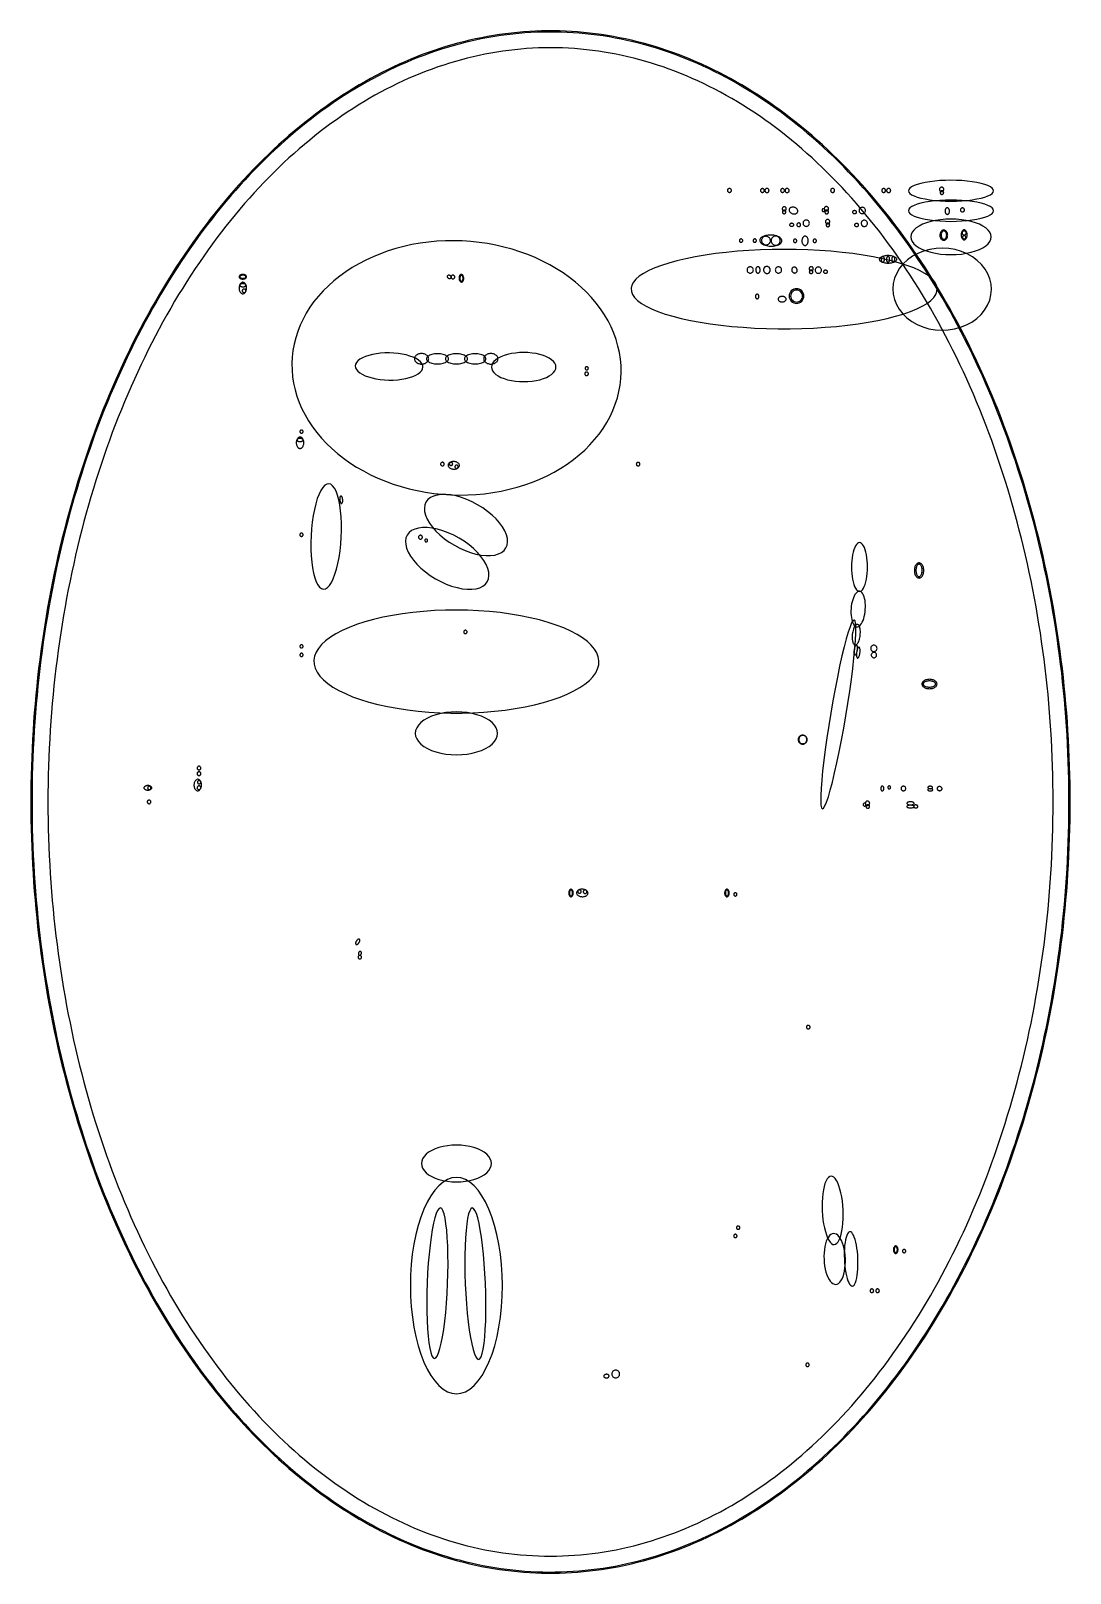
# Model space of a CAD drawing. Extents: x -1 to 217, y -22 to 302.
import ezdxf

# ---------------------------------------------------------------- set-up
doc = ezdxf.new("R2010")
doc.units = 0

msp = doc.modelspace()

# ---------------------------------------------------------------- linework, layer by layer
at = {"layer": 'CIRCLES'}
for p, q in [((145.09, 268.18), (145.08, 268.1)), ((145.08, 268.1), (145.09, 268.02)), ((145.11, 268.26), (145.09, 268.18)), ((145.09, 268.02), (145.11, 267.94)), ((145.15, 268.33), (145.11, 268.26)), ((145.11, 267.94), (145.15, 267.87)), ((145.2, 268.39), (145.15, 268.33)), ((145.15, 267.87), (145.2, 267.8)), ((145.27, 268.44), (145.2, 268.39)), ((145.2, 267.8), (145.27, 267.75)), ((145.34, 268.48), (145.27, 268.44)), ((145.27, 267.75), (145.34, 267.71)), ((145.42, 268.51), (145.34, 268.48)), ((145.34, 267.71), (145.42, 267.69)), ((145.5, 268.51), (145.42, 268.51)), ((145.42, 267.69), (145.5, 267.68)), ((145.58, 268.51), (145.5, 268.51)), ((145.5, 267.68), (145.58, 267.69)), ((145.66, 268.48), (145.58, 268.51)), ((145.58, 267.69), (145.66, 267.71)), ((145.73, 268.44), (145.66, 268.48)), ((145.66, 267.71), (145.73, 267.75)), ((145.79, 268.39), (145.73, 268.44)), ((145.73, 267.75), (145.79, 267.8)), ((145.85, 268.33), (145.79, 268.39)), ((145.79, 267.8), (145.85, 267.87)), ((145.88, 268.26), (145.85, 268.33)), ((145.85, 267.87), (145.88, 267.94)), ((145.91, 268.18), (145.88, 268.26)), ((145.88, 267.94), (145.91, 268.02)), ((145.92, 268.1), (145.91, 268.18)), ((145.91, 268.02), (145.92, 268.1)), ((152.02, 268.16), (152.01, 268.08)), ((152.01, 268.08), (152.02, 268)), ((152.05, 268.23), (152.02, 268.16)), ((152.02, 268), (152.05, 267.92)), ((152.08, 268.3), (152.05, 268.23)), ((152.05, 267.92), (152.08, 267.85)), ((152.13, 268.36), (152.08, 268.3)), ((152.08, 267.85), (152.13, 267.79)), ((152.19, 268.41), (152.13, 268.36)), ((152.13, 267.79), (152.19, 267.74)), ((152.27, 268.45), (152.19, 268.41)), ((152.19, 267.74), (152.27, 267.7)), ((152.34, 268.48), (152.27, 268.45)), ((152.27, 267.7), (152.34, 267.68)), ((152.42, 268.48), (152.34, 268.48)), ((152.34, 267.68), (152.42, 267.67)), ((152.5, 268.48), (152.42, 268.48)), ((152.42, 267.67), (152.5, 267.68)), ((152.58, 268.45), (152.5, 268.48)), ((152.5, 267.68), (152.58, 267.7)), ((152.65, 268.41), (152.58, 268.45)), ((152.58, 267.7), (152.65, 267.74)), ((152.71, 268.36), (152.65, 268.41)), ((152.65, 267.74), (152.71, 267.79)), ((152.76, 268.3), (152.71, 268.36)), ((152.71, 267.79), (152.76, 267.85)), ((152.8, 268.23), (152.76, 268.3)), ((152.76, 267.85), (152.8, 267.92)), ((152.82, 268.16), (152.8, 268.23)), ((152.8, 267.92), (152.82, 268)), ((152.83, 268.08), (152.82, 268.16)), ((152.82, 268), (152.83, 268.08)), ((152.95, 268.16), (152.94, 268.08)), ((152.94, 268.08), (152.95, 267.99)), ((152.97, 268.24), (152.95, 268.16)), ((152.95, 267.99), (152.97, 267.91)), ((153.01, 268.32), (152.97, 268.24)), ((152.97, 267.91), (153.01, 267.83)), ((153.07, 268.38), (153.01, 268.32)), ((153.01, 267.83), (153.07, 267.77)), ((153.13, 268.44), (153.07, 268.38)), ((153.07, 267.77), (153.13, 267.71)), ((153.21, 268.48), (153.13, 268.44)), ((153.13, 267.71), (153.21, 267.67)), ((153.29, 268.5), (153.21, 268.48)), ((153.21, 267.67), (153.29, 267.65)), ((153.37, 268.51), (153.29, 268.5)), ((153.29, 267.65), (153.37, 267.64)), ((153.46, 268.5), (153.37, 268.51)), ((153.37, 267.64), (153.46, 267.65)), ((153.54, 268.48), (153.46, 268.5)), ((153.46, 267.65), (153.54, 267.67)), ((153.62, 268.44), (153.54, 268.48)), ((153.54, 267.67), (153.62, 267.71)), ((153.68, 268.38), (153.62, 268.44)), ((153.62, 267.71), (153.68, 267.77)), ((153.74, 268.32), (153.68, 268.38)), ((153.68, 267.77), (153.74, 267.83)), ((153.78, 268.24), (153.74, 268.32)), ((153.74, 267.83), (153.78, 267.91)), ((153.8, 268.16), (153.78, 268.24)), ((153.78, 267.91), (153.8, 267.99)), ((153.81, 268.08), (153.8, 268.16)), ((153.8, 267.99), (153.81, 268.08)), ((156.26, 268.16), (156.25, 268.08)), ((156.25, 268.08), (156.26, 268)), ((156.28, 268.23), (156.26, 268.16)), ((156.26, 268), (156.28, 267.92)), ((156.32, 268.3), (156.28, 268.23)), ((156.28, 267.92), (156.32, 267.85)), ((156.37, 268.36), (156.32, 268.3)), ((156.32, 267.85), (156.37, 267.79)), ((156.43, 268.41), (156.37, 268.36)), ((156.37, 267.79), (156.43, 267.74)), ((156.5, 268.45), (156.43, 268.41)), ((156.43, 267.74), (156.5, 267.7)), ((156.58, 268.48), (156.5, 268.45)), ((156.5, 267.7), (156.58, 267.68)), ((156.65, 268.48), (156.58, 268.48)), ((156.58, 267.68), (156.65, 267.67)), ((156.73, 268.48), (156.65, 268.48)), ((156.65, 267.67), (156.73, 267.68)), ((156.81, 268.45), (156.73, 268.48)), ((156.73, 267.68), (156.81, 267.7)), ((156.88, 268.41), (156.81, 268.45)), ((156.81, 267.7), (156.88, 267.74)), ((156.94, 268.36), (156.88, 268.41)), ((156.88, 267.74), (156.94, 267.79)), ((156.99, 268.3), (156.94, 268.36)), ((156.94, 267.79), (156.99, 267.85)), ((157.03, 268.23), (156.99, 268.3)), ((156.99, 267.85), (157.03, 267.92)), ((157.05, 268.16), (157.03, 268.23)), ((157.03, 267.92), (157.05, 268)), ((157.06, 268.08), (157.05, 268.16)), ((157.05, 268), (157.06, 268.08)), ((157.18, 268.16), (157.17, 268.08)), ((157.17, 268.08), (157.18, 267.99)), ((157.2, 268.24), (157.18, 268.16)), ((157.18, 267.99), (157.2, 267.91)), ((157.24, 268.32), (157.2, 268.24)), ((157.2, 267.91), (157.24, 267.83)), ((157.3, 268.38), (157.24, 268.32)), ((157.24, 267.83), (157.3, 267.77)), ((157.36, 268.44), (157.3, 268.38)), ((157.3, 267.77), (157.36, 267.71)), ((157.44, 268.48), (157.36, 268.44)), ((157.36, 267.71), (157.44, 267.67)), ((157.52, 268.5), (157.44, 268.48)), ((157.44, 267.67), (157.52, 267.65)), ((157.61, 268.51), (157.52, 268.5)), ((157.52, 267.65), (157.61, 267.64)), ((157.69, 268.5), (157.61, 268.51)), ((157.61, 267.64), (157.69, 267.65)), ((157.77, 268.48), (157.69, 268.5)), ((157.69, 267.65), (157.77, 267.67)), ((157.85, 268.44), (157.77, 268.48)), ((157.77, 267.67), (157.85, 267.71)), ((157.92, 268.38), (157.85, 268.44)), ((157.85, 267.71), (157.92, 267.77)), ((157.97, 268.32), (157.92, 268.38)), ((157.92, 267.77), (157.97, 267.83)), ((158.01, 268.24), (157.97, 268.32)), ((157.97, 267.83), (158.01, 267.91)), ((158.03, 268.16), (158.01, 268.24)), ((158.01, 267.91), (158.03, 267.99)), ((158.04, 268.08), (158.03, 268.16)), ((158.03, 267.99), (158.04, 268.08)), ((166.77, 268.18), (166.76, 268.1)), ((166.76, 268.1), (166.77, 268.02)), ((166.79, 268.26), (166.77, 268.18)), ((166.77, 268.02), (166.79, 267.94)), ((166.83, 268.33), (166.79, 268.26)), ((166.79, 267.94), (166.83, 267.87)), ((166.88, 268.39), (166.83, 268.33)), ((166.83, 267.87), (166.88, 267.8)), ((166.94, 268.44), (166.88, 268.39)), ((166.88, 267.8), (166.94, 267.75)), ((167.01, 268.48), (166.94, 268.44)), ((166.94, 267.75), (167.01, 267.71)), ((167.09, 268.51), (167.01, 268.48)), ((167.01, 267.71), (167.09, 267.69)), ((167.17, 268.51), (167.09, 268.51)), ((167.09, 267.69), (167.17, 267.68)), ((167.26, 268.51), (167.17, 268.51)), ((167.17, 267.68), (167.26, 267.69)), ((167.33, 268.48), (167.26, 268.51)), ((167.26, 267.69), (167.33, 267.71)), ((167.41, 268.44), (167.33, 268.48)), ((167.33, 267.71), (167.41, 267.75)), ((167.47, 268.39), (167.41, 268.44)), ((167.41, 267.75), (167.47, 267.8)), ((167.52, 268.33), (167.47, 268.39)), ((167.47, 267.8), (167.52, 267.87)), ((167.56, 268.26), (167.52, 268.33)), ((167.52, 267.87), (167.56, 267.94)), ((167.58, 268.18), (167.56, 268.26)), ((167.56, 267.94), (167.58, 268.02)), ((167.59, 268.1), (167.58, 268.18)), ((167.58, 268.02), (167.59, 268.1)), ((177.51, 268.16), (177.5, 268.08)), ((177.5, 268.08), (177.51, 268)), ((177.53, 268.23), (177.51, 268.16)), ((177.51, 268), (177.53, 267.92)), ((177.57, 268.3), (177.53, 268.23)), ((177.53, 267.92), (177.57, 267.85)), ((177.62, 268.36), (177.57, 268.3)), ((177.57, 267.85), (177.62, 267.79)), ((177.68, 268.41), (177.62, 268.36)), ((177.62, 267.79), (177.68, 267.74)), ((177.75, 268.45), (177.68, 268.41)), ((177.68, 267.74), (177.75, 267.7)), ((177.83, 268.48), (177.75, 268.45)), ((177.75, 267.7), (177.83, 267.68)), ((177.91, 268.48), (177.83, 268.48)), ((177.83, 267.68), (177.91, 267.67)), ((177.99, 268.48), (177.91, 268.48)), ((177.91, 267.67), (177.99, 267.68)), ((178.06, 268.45), (177.99, 268.48)), ((177.99, 267.68), (178.06, 267.7)), ((178.13, 268.41), (178.06, 268.45)), ((178.06, 267.7), (178.13, 267.74)), ((178.19, 268.36), (178.13, 268.41)), ((178.13, 267.74), (178.19, 267.79)), ((178.24, 268.3), (178.19, 268.36)), ((178.19, 267.79), (178.24, 267.85)), ((178.28, 268.23), (178.24, 268.3)), ((178.24, 267.85), (178.28, 267.92)), ((178.31, 268.16), (178.28, 268.23)), ((178.28, 267.92), (178.31, 268)), ((178.31, 268.08), (178.31, 268.16)), ((178.31, 268), (178.31, 268.08)), ((178.52, 268.16), (178.51, 268.08)), ((178.51, 268.08), (178.52, 267.99)), ((178.54, 268.24), (178.52, 268.16)), ((178.52, 267.99), (178.54, 267.91)), ((178.58, 268.32), (178.54, 268.24)), ((178.54, 267.91), (178.58, 267.83)), ((178.63, 268.38), (178.58, 268.32)), ((178.58, 267.83), (178.63, 267.77)), ((178.7, 268.44), (178.63, 268.38)), ((178.63, 267.77), (178.7, 267.71)), ((178.78, 268.48), (178.7, 268.44)), ((178.7, 267.71), (178.78, 267.67)), ((178.86, 268.5), (178.78, 268.48)), ((178.78, 267.67), (178.86, 267.65)), ((178.94, 268.51), (178.86, 268.5)), ((178.86, 267.65), (178.94, 267.64)), ((179.03, 268.5), (178.94, 268.51)), ((178.94, 267.64), (179.03, 267.65)), ((179.11, 268.48), (179.03, 268.5)), ((179.03, 267.65), (179.11, 267.67)), ((179.19, 268.44), (179.11, 268.48)), ((179.11, 267.67), (179.19, 267.71)), ((179.25, 268.38), (179.19, 268.44)), ((179.19, 267.71), (179.25, 267.77)), ((179.31, 268.32), (179.25, 268.38)), ((179.25, 267.77), (179.31, 267.83)), ((179.35, 268.24), (179.31, 268.32)), ((179.31, 267.83), (179.35, 267.91)), ((179.37, 268.16), (179.35, 268.24)), ((179.35, 267.91), (179.37, 267.99)), ((179.38, 268.08), (179.37, 268.16)), ((179.37, 267.99), (179.38, 268.08)), ((189.63, 268.4), (189.62, 268.31)), ((189.62, 268.31), (189.63, 268.22)), ((189.65, 268.48), (189.63, 268.4)), ((189.63, 268.22), (189.65, 268.13)), ((189.7, 268.56), (189.65, 268.48)), ((189.65, 268.13), (189.7, 268.05)), ((189.75, 268.63), (189.7, 268.56)), ((189.7, 268.05), (189.75, 267.98)), ((189.82, 268.69), (189.75, 268.63)), ((189.75, 267.98), (189.82, 267.93)), ((189.77, 267.71), (189.76, 267.63)), ((189.76, 267.63), (189.77, 267.56)), ((189.79, 267.78), (189.77, 267.71)), ((189.77, 267.56), (189.79, 267.49)), ((189.82, 267.84), (189.79, 267.78)), ((189.79, 267.49), (189.82, 267.42)), ((189.9, 268.73), (189.82, 268.69)), ((189.82, 267.93), (189.9, 267.89)), ((189.87, 267.9), (189.82, 267.84)), ((189.82, 267.42), (189.87, 267.36)), ((189.93, 267.95), (189.87, 267.9)), ((189.87, 267.36), (189.93, 267.31)), ((189.99, 268.76), (189.9, 268.73)), ((189.9, 267.89), (189.99, 267.86)), ((189.99, 267.98), (189.93, 267.95)), ((189.93, 267.31), (189.99, 267.28)), ((190.08, 268.77), (189.99, 268.76)), ((190.07, 268.01), (189.99, 267.98)), ((189.99, 267.86), (190.08, 267.85)), ((189.99, 267.28), (190.07, 267.26)), ((190.14, 268.01), (190.07, 268.01)), ((190.07, 267.26), (190.14, 267.25)), ((190.17, 268.76), (190.08, 268.77)), ((190.08, 267.85), (190.17, 267.86)), ((190.21, 268.01), (190.14, 268.01)), ((190.14, 267.25), (190.21, 267.26)), ((190.25, 268.73), (190.17, 268.76)), ((190.17, 267.86), (190.25, 267.89)), ((190.29, 267.98), (190.21, 268.01)), ((190.21, 267.26), (190.29, 267.28)), ((190.33, 268.69), (190.25, 268.73)), ((190.25, 267.89), (190.33, 267.93)), ((190.35, 267.95), (190.29, 267.98)), ((190.29, 267.28), (190.35, 267.31)), ((190.4, 268.63), (190.33, 268.69)), ((190.33, 267.93), (190.4, 267.98)), ((190.41, 267.9), (190.35, 267.95)), ((190.35, 267.31), (190.41, 267.36)), ((190.46, 268.56), (190.4, 268.63)), ((190.4, 267.98), (190.46, 268.05)), ((190.46, 267.84), (190.41, 267.9)), ((190.41, 267.36), (190.46, 267.42)), ((190.5, 268.48), (190.46, 268.56)), ((190.46, 268.05), (190.5, 268.13)), ((190.49, 267.78), (190.46, 267.84)), ((190.46, 267.42), (190.49, 267.49)), ((190.51, 267.71), (190.49, 267.78)), ((190.49, 267.49), (190.51, 267.56)), ((190.53, 268.4), (190.5, 268.48)), ((190.5, 268.13), (190.53, 268.22)), ((190.52, 267.63), (190.51, 267.71)), ((190.51, 267.56), (190.52, 267.63)), ((190.53, 268.31), (190.53, 268.4)), ((190.53, 268.22), (190.53, 268.31)), ((156.6, 264.33), (156.59, 264.24)), ((156.59, 264.24), (156.6, 264.16)), ((156.62, 264.41), (156.6, 264.33)), ((156.6, 264.16), (156.62, 264.08)), ((156.62, 263.64), (156.61, 263.57)), ((156.61, 263.57), (156.62, 263.49)), ((156.66, 264.48), (156.62, 264.41)), ((156.62, 264.08), (156.66, 264.01)), ((156.64, 263.71), (156.62, 263.64)), ((156.62, 263.49), (156.64, 263.43)), ((156.67, 263.77), (156.64, 263.71)), ((156.64, 263.43), (156.67, 263.36)), ((156.71, 264.54), (156.66, 264.48)), ((156.66, 264.01), (156.71, 263.95)), ((156.72, 263.83), (156.67, 263.77)), ((156.67, 263.36), (156.72, 263.3)), ((156.78, 264.59), (156.71, 264.54)), ((156.71, 263.95), (156.78, 263.9)), ((156.77, 263.88), (156.72, 263.83)), ((156.72, 263.3), (156.77, 263.26)), ((156.84, 263.91), (156.77, 263.88)), ((156.77, 263.26), (156.84, 263.22)), ((156.85, 264.63), (156.78, 264.59)), ((156.78, 263.9), (156.85, 263.86)), ((156.91, 263.93), (156.84, 263.91)), ((156.84, 263.22), (156.91, 263.2)), ((156.93, 264.66), (156.85, 264.63)), ((156.85, 263.86), (156.93, 263.83)), ((156.98, 263.94), (156.91, 263.93)), ((156.91, 263.2), (156.98, 263.2)), ((157.01, 264.67), (156.93, 264.66)), ((156.93, 263.83), (157.01, 263.82)), ((157.05, 263.93), (156.98, 263.94)), ((156.98, 263.2), (157.05, 263.2)), ((157.09, 264.66), (157.01, 264.67)), ((157.01, 263.82), (157.09, 263.83)), ((157.12, 263.91), (157.05, 263.93)), ((157.05, 263.2), (157.12, 263.22)), ((157.17, 264.63), (157.09, 264.66)), ((157.09, 263.83), (157.17, 263.86)), ((157.19, 263.88), (157.12, 263.91)), ((157.12, 263.22), (157.19, 263.26)), ((157.24, 264.59), (157.17, 264.63)), ((157.17, 263.86), (157.24, 263.9)), ((157.24, 263.83), (157.19, 263.88)), ((157.19, 263.26), (157.24, 263.3)), ((157.31, 264.54), (157.24, 264.59)), ((157.24, 263.9), (157.31, 263.95)), ((157.29, 263.77), (157.24, 263.83)), ((157.24, 263.3), (157.29, 263.36)), ((157.32, 263.71), (157.29, 263.77)), ((157.29, 263.36), (157.32, 263.43)), ((157.36, 264.48), (157.31, 264.54)), ((157.31, 263.95), (157.36, 264.01)), ((157.34, 263.64), (157.32, 263.71)), ((157.32, 263.43), (157.34, 263.49)), ((157.35, 263.57), (157.34, 263.64)), ((157.34, 263.49), (157.35, 263.57)), ((157.4, 264.41), (157.36, 264.48)), ((157.36, 264.01), (157.4, 264.08)), ((157.42, 264.33), (157.4, 264.41)), ((157.4, 264.08), (157.42, 264.16)), ((157.43, 264.24), (157.42, 264.33)), ((157.42, 264.16), (157.43, 264.24)), ((164.97, 264.08), (164.95, 264.03)), ((164.95, 264.03), (164.95, 263.97)), ((164.95, 263.97), (164.95, 263.91)), ((164.95, 263.91), (164.97, 263.85)), ((165, 264.14), (164.97, 264.08)), ((164.97, 263.85), (165, 263.8)), ((165.04, 264.18), (165, 264.14)), ((165, 263.8), (165.04, 263.76)), ((165.08, 264.22), (165.04, 264.18)), ((165.04, 263.76), (165.08, 263.72)), ((165.13, 264.25), (165.08, 264.22)), ((165.08, 263.72), (165.13, 263.69)), ((165.19, 264.26), (165.13, 264.25)), ((165.13, 263.69), (165.19, 263.67)), ((165.25, 264.27), (165.19, 264.26)), ((165.19, 263.67), (165.25, 263.67)), ((165.31, 264.26), (165.25, 264.27)), ((165.25, 263.67), (165.31, 263.67)), ((165.36, 264.25), (165.31, 264.26)), ((165.31, 263.67), (165.36, 263.69)), ((165.42, 264.22), (165.36, 264.25)), ((165.36, 263.69), (165.42, 263.72)), ((165.41, 264.33), (165.4, 264.24)), ((165.4, 264.24), (165.41, 264.16)), ((165.44, 264.42), (165.41, 264.33)), ((165.41, 264.16), (165.44, 264.07)), ((165.46, 264.18), (165.42, 264.22)), ((165.42, 263.72), (165.46, 263.76)), ((165.48, 264.5), (165.44, 264.42)), ((165.44, 264.07), (165.48, 263.99)), ((165.5, 264.14), (165.46, 264.18)), ((165.46, 263.76), (165.5, 263.8)), ((165.54, 264.57), (165.48, 264.5)), ((165.48, 263.99), (165.54, 263.92)), ((165.53, 264.08), (165.5, 264.14)), ((165.5, 263.8), (165.53, 263.85)), ((165.54, 264.03), (165.53, 264.08)), ((165.53, 263.85), (165.54, 263.91)), ((165.61, 264.63), (165.54, 264.57)), ((165.55, 263.97), (165.54, 264.03)), ((165.54, 263.91), (165.55, 263.97)), ((165.54, 263.92), (165.61, 263.86)), ((165.55, 263.64), (165.54, 263.57)), ((165.54, 263.57), (165.55, 263.49)), ((165.57, 263.71), (165.55, 263.64)), ((165.55, 263.49), (165.57, 263.42)), ((165.61, 263.78), (165.57, 263.71)), ((165.57, 263.42), (165.61, 263.36)), ((165.69, 264.67), (165.61, 264.63)), ((165.61, 263.86), (165.69, 263.82)), ((165.66, 263.84), (165.61, 263.78)), ((165.61, 263.36), (165.66, 263.3)), ((165.71, 263.88), (165.66, 263.84)), ((165.66, 263.3), (165.71, 263.25)), ((165.77, 264.69), (165.69, 264.67)), ((165.69, 263.82), (165.77, 263.8)), ((165.78, 263.92), (165.71, 263.88)), ((165.71, 263.25), (165.78, 263.21)), ((165.86, 264.7), (165.77, 264.69)), ((165.77, 263.8), (165.86, 263.79)), ((165.85, 263.94), (165.78, 263.92)), ((165.78, 263.21), (165.85, 263.19)), ((165.93, 263.95), (165.85, 263.94)), ((165.85, 263.19), (165.93, 263.19)), ((165.95, 264.69), (165.86, 264.7)), ((165.86, 263.79), (165.95, 263.8)), ((166, 263.94), (165.93, 263.95)), ((165.93, 263.19), (166, 263.19)), ((166.04, 264.67), (165.95, 264.69)), ((165.95, 263.8), (166.04, 263.82)), ((166.07, 263.92), (166, 263.94)), ((166, 263.19), (166.07, 263.21)), ((166.12, 264.63), (166.04, 264.67)), ((166.04, 263.82), (166.12, 263.86)), ((166.14, 263.88), (166.07, 263.92)), ((166.07, 263.21), (166.14, 263.25)), ((166.19, 264.57), (166.12, 264.63)), ((166.12, 263.86), (166.19, 263.92)), ((166.2, 263.84), (166.14, 263.88)), ((166.14, 263.25), (166.2, 263.3)), ((166.24, 264.5), (166.19, 264.57)), ((166.19, 263.92), (166.24, 263.99)), ((166.24, 263.78), (166.2, 263.84)), ((166.2, 263.3), (166.24, 263.36)), ((166.29, 264.42), (166.24, 264.5)), ((166.24, 263.99), (166.29, 264.07)), ((166.28, 263.71), (166.24, 263.78)), ((166.24, 263.36), (166.28, 263.42)), ((166.3, 263.64), (166.28, 263.71)), ((166.28, 263.42), (166.3, 263.49)), ((166.31, 264.33), (166.29, 264.42)), ((166.29, 264.07), (166.31, 264.16)), ((166.31, 263.57), (166.3, 263.64)), ((166.3, 263.49), (166.31, 263.57)), ((166.32, 264.24), (166.31, 264.33)), ((166.31, 264.16), (166.32, 264.24)), ((172.75, 264.01), (172.73, 263.88)), ((172.73, 263.88), (172.75, 263.76)), ((172.78, 264.14), (172.75, 264.01)), ((172.75, 263.76), (172.78, 263.63)), ((172.84, 264.25), (172.78, 264.14)), ((172.78, 263.63), (172.84, 263.52)), ((172.93, 264.35), (172.84, 264.25)), ((172.84, 263.52), (172.93, 263.42)), ((173.03, 264.44), (172.93, 264.35)), ((172.93, 263.42), (173.03, 263.33)), ((173.14, 264.5), (173.03, 264.44)), ((173.03, 263.33), (173.14, 263.27)), ((173.27, 264.54), (173.14, 264.5)), ((173.14, 263.27), (173.27, 263.23)), ((173.4, 264.55), (173.27, 264.54)), ((173.27, 263.23), (173.4, 263.22)), ((173.53, 264.54), (173.4, 264.55)), ((173.4, 263.22), (173.53, 263.23)), ((173.65, 264.5), (173.53, 264.54)), ((173.53, 263.23), (173.65, 263.27)), ((173.77, 264.44), (173.65, 264.5)), ((173.65, 263.27), (173.77, 263.33)), ((173.87, 264.35), (173.77, 264.44)), ((173.77, 263.33), (173.87, 263.42)), ((173.95, 264.25), (173.87, 264.35)), ((173.87, 263.42), (173.95, 263.52)), ((174.01, 264.14), (173.95, 264.25)), ((173.95, 263.52), (174.01, 263.63)), ((174.05, 264.01), (174.01, 264.14)), ((174.01, 263.63), (174.05, 263.76)), ((174.06, 263.88), (174.05, 264.01)), ((174.05, 263.76), (174.06, 263.88)), ((194.04, 264.07), (194.03, 263.99)), ((194.03, 263.99), (194.04, 263.91)), ((194.06, 264.15), (194.04, 264.07)), ((194.04, 263.91), (194.06, 263.83)), ((194.1, 264.23), (194.06, 264.15)), ((194.06, 263.83), (194.1, 263.75)), ((194.16, 264.29), (194.1, 264.23)), ((194.1, 263.75), (194.16, 263.69)), ((194.22, 264.34), (194.16, 264.29)), ((194.16, 263.69), (194.22, 263.64)), ((194.3, 264.38), (194.22, 264.34)), ((194.22, 263.64), (194.3, 263.6)), ((194.38, 264.41), (194.3, 264.38)), ((194.3, 263.6), (194.38, 263.57)), ((194.46, 264.42), (194.38, 264.41)), ((194.38, 263.57), (194.46, 263.56)), ((194.54, 264.41), (194.46, 264.42)), ((194.46, 263.56), (194.54, 263.57)), ((194.62, 264.38), (194.54, 264.41)), ((194.54, 263.57), (194.62, 263.6)), ((194.69, 264.34), (194.62, 264.38)), ((194.62, 263.6), (194.69, 263.64)), ((194.76, 264.29), (194.69, 264.34)), ((194.69, 263.64), (194.76, 263.69)), ((194.81, 264.23), (194.76, 264.29)), ((194.76, 263.69), (194.81, 263.75)), ((194.85, 264.15), (194.81, 264.23)), ((194.81, 263.75), (194.85, 263.83)), ((194.88, 264.07), (194.85, 264.15)), ((194.85, 263.83), (194.88, 263.91)), ((194.88, 263.99), (194.88, 264.07)), ((194.88, 263.91), (194.88, 263.99)), ((159.66, 260.96), (159.65, 260.88)), ((159.65, 260.88), (159.66, 260.8)), ((159.68, 261.03), (159.66, 260.96)), ((159.66, 260.8), (159.68, 260.73)), ((159.72, 261.1), (159.68, 261.03)), ((159.68, 260.73), (159.72, 260.66)), ((159.77, 261.16), (159.72, 261.1)), ((159.72, 260.66), (159.77, 260.6)), ((159.83, 261.21), (159.77, 261.16)), ((159.77, 260.6), (159.83, 260.55)), ((159.9, 261.25), (159.83, 261.21)), ((159.83, 260.55), (159.9, 260.51)), ((159.97, 261.27), (159.9, 261.25)), ((159.9, 260.51), (159.97, 260.49)), ((160.05, 261.28), (159.97, 261.27)), ((159.97, 260.49), (160.05, 260.48)), ((160.13, 261.27), (160.05, 261.28)), ((160.05, 260.48), (160.13, 260.49)), ((160.2, 261.25), (160.13, 261.27)), ((160.13, 260.49), (160.2, 260.51)), ((160.27, 261.21), (160.2, 261.25)), ((160.2, 260.51), (160.27, 260.55)), ((160.33, 261.16), (160.27, 261.21)), ((160.27, 260.55), (160.33, 260.6)), ((160.38, 261.1), (160.33, 261.16)), ((160.33, 260.6), (160.38, 260.66)), ((160.42, 261.03), (160.38, 261.1)), ((160.38, 260.66), (160.42, 260.73)), ((160.44, 260.96), (160.42, 261.03)), ((160.42, 260.73), (160.44, 260.8)), ((160.45, 260.88), (160.44, 260.96)), ((160.44, 260.8), (160.45, 260.88)), ((160.98, 261.35), (160.96, 261.22)), ((160.96, 261.22), (160.98, 261.09)), ((161.01, 261.47), (160.98, 261.35)), ((160.98, 261.09), (161.01, 260.96)), ((161.08, 261.59), (161.01, 261.47)), ((161.01, 260.96), (161.08, 260.85)), ((161.16, 261.69), (161.08, 261.59)), ((161.08, 260.85), (161.16, 260.75)), ((161.26, 261.77), (161.16, 261.69)), ((161.16, 260.75), (161.26, 260.67)), ((161.37, 261.83), (161.26, 261.77)), ((161.26, 260.67), (161.37, 260.6)), ((161.5, 261.87), (161.37, 261.83)), ((161.37, 260.6), (161.5, 260.57)), ((161.63, 261.88), (161.5, 261.87)), ((161.5, 260.57), (161.63, 260.55)), ((161.76, 261.87), (161.63, 261.88)), ((161.63, 260.55), (161.76, 260.57)), ((161.88, 261.83), (161.76, 261.87)), ((161.76, 260.57), (161.88, 260.6)), ((162, 261.77), (161.88, 261.83)), ((161.88, 260.6), (162, 260.67)), ((162.1, 261.69), (162, 261.77)), ((162, 260.67), (162.1, 260.75)), ((162.18, 261.59), (162.1, 261.69)), ((162.1, 260.75), (162.18, 260.85)), ((162.24, 261.47), (162.18, 261.59)), ((162.18, 260.85), (162.24, 260.96)), ((162.28, 261.35), (162.24, 261.47)), ((162.24, 260.96), (162.28, 261.09)), ((162.29, 261.22), (162.28, 261.35)), ((162.28, 261.09), (162.29, 261.22)), ((165.67, 261.62), (165.66, 261.54)), ((165.66, 261.54), (165.67, 261.45)), ((165.69, 261.71), (165.67, 261.62)), ((165.67, 261.45), (165.69, 261.36)), ((165.74, 261.79), (165.69, 261.71)), ((165.69, 261.36), (165.74, 261.28)), ((165.79, 261.86), (165.74, 261.79)), ((165.74, 261.28), (165.79, 261.21)), ((165.86, 261.92), (165.79, 261.86)), ((165.79, 261.21), (165.86, 261.15)), ((165.81, 260.93), (165.8, 260.86)), ((165.8, 260.86), (165.81, 260.78)), ((165.83, 261), (165.81, 260.93)), ((165.81, 260.78), (165.83, 260.71)), ((165.86, 261.07), (165.83, 261)), ((165.83, 260.71), (165.86, 260.65)), ((165.94, 261.96), (165.86, 261.92)), ((165.86, 261.15), (165.94, 261.11)), ((165.91, 261.13), (165.86, 261.07)), ((165.86, 260.65), (165.91, 260.59)), ((165.97, 261.18), (165.91, 261.13)), ((165.91, 260.59), (165.97, 260.54)), ((166.03, 261.98), (165.94, 261.96)), ((165.94, 261.11), (166.03, 261.09)), ((166.03, 261.21), (165.97, 261.18)), ((165.97, 260.54), (166.03, 260.51)), ((166.12, 261.99), (166.03, 261.98)), ((166.11, 261.23), (166.03, 261.21)), ((166.03, 261.09), (166.12, 261.08)), ((166.03, 260.51), (166.11, 260.48)), ((166.18, 261.24), (166.11, 261.23)), ((166.11, 260.48), (166.18, 260.48)), ((166.21, 261.98), (166.12, 261.99)), ((166.12, 261.08), (166.21, 261.09)), ((166.25, 261.23), (166.18, 261.24)), ((166.18, 260.48), (166.25, 260.48)), ((166.29, 261.96), (166.21, 261.98)), ((166.21, 261.09), (166.29, 261.11)), ((166.33, 261.21), (166.25, 261.23)), ((166.25, 260.48), (166.33, 260.51)), ((166.37, 261.92), (166.29, 261.96)), ((166.29, 261.11), (166.37, 261.15)), ((166.39, 261.18), (166.33, 261.21)), ((166.33, 260.51), (166.39, 260.54)), ((166.44, 261.86), (166.37, 261.92)), ((166.37, 261.15), (166.44, 261.21)), ((166.45, 261.13), (166.39, 261.18)), ((166.39, 260.54), (166.45, 260.59)), ((166.5, 261.79), (166.44, 261.86)), ((166.44, 261.21), (166.5, 261.28)), ((166.5, 261.07), (166.45, 261.13)), ((166.45, 260.59), (166.5, 260.65)), ((166.54, 261.71), (166.5, 261.79)), ((166.5, 261.28), (166.54, 261.36)), ((166.53, 261), (166.5, 261.07)), ((166.5, 260.65), (166.53, 260.71)), ((166.55, 260.93), (166.53, 261)), ((166.53, 260.71), (166.55, 260.78)), ((166.57, 261.62), (166.54, 261.71)), ((166.54, 261.36), (166.57, 261.45)), ((166.56, 260.86), (166.55, 260.93)), ((166.55, 260.78), (166.56, 260.86)), ((166.57, 261.54), (166.57, 261.62)), ((166.57, 261.45), (166.57, 261.54)), ((173.17, 261.31), (173.16, 261.18)), ((173.16, 261.18), (173.17, 261.05)), ((173.21, 261.43), (173.17, 261.31)), ((173.17, 261.05), (173.21, 260.92)), ((173.27, 261.54), (173.21, 261.43)), ((173.21, 260.92), (173.27, 260.81)), ((173.35, 261.65), (173.27, 261.54)), ((173.27, 260.81), (173.35, 260.71)), ((173.45, 261.73), (173.35, 261.65)), ((173.35, 260.71), (173.45, 260.62)), ((173.57, 261.79), (173.45, 261.73)), ((173.45, 260.62), (173.57, 260.56)), ((173.69, 261.83), (173.57, 261.79)), ((173.57, 260.56), (173.69, 260.52)), ((173.82, 261.84), (173.69, 261.83)), ((173.69, 260.52), (173.82, 260.51)), ((173.95, 261.83), (173.82, 261.84)), ((173.82, 260.51), (173.95, 260.52)), ((174.07, 261.79), (173.95, 261.83)), ((173.95, 260.52), (174.07, 260.56)), ((174.19, 261.73), (174.07, 261.79)), ((174.07, 260.56), (174.19, 260.62)), ((174.29, 261.65), (174.19, 261.73)), ((174.19, 260.62), (174.29, 260.71)), ((174.37, 261.54), (174.29, 261.65)), ((174.29, 260.71), (174.37, 260.81)), ((174.43, 261.43), (174.37, 261.54)), ((174.37, 260.81), (174.43, 260.92)), ((174.47, 261.31), (174.43, 261.43)), ((174.43, 260.92), (174.47, 261.05)), ((174.48, 261.18), (174.47, 261.31)), ((174.47, 261.05), (174.48, 261.18)), ((194.39, 259.25), (194.38, 259.16)), ((194.42, 259.33), (194.39, 259.25)), ((194.46, 259.41), (194.42, 259.33)), ((194.51, 259.47), (194.46, 259.41)), ((194.58, 259.53), (194.51, 259.47)), ((194.65, 259.57), (194.58, 259.53)), ((194.73, 259.59), (194.65, 259.57)), ((194.82, 259.6), (194.73, 259.59)), ((194.9, 259.59), (194.82, 259.6)), ((194.98, 259.57), (194.9, 259.59)), ((195.06, 259.53), (194.98, 259.57)), ((195.13, 259.47), (195.06, 259.53)), ((195.18, 259.41), (195.13, 259.47)), ((195.22, 259.33), (195.18, 259.41)), ((195.25, 259.25), (195.22, 259.33)), ((195.25, 259.16), (195.25, 259.25)), ((147.59, 257.62), (147.58, 257.55)), ((147.58, 257.55), (147.59, 257.48)), ((147.61, 257.69), (147.59, 257.62)), ((147.59, 257.48), (147.61, 257.42)), ((147.64, 257.75), (147.61, 257.69)), ((147.61, 257.42), (147.64, 257.36)), ((147.69, 257.8), (147.64, 257.75)), ((147.64, 257.36), (147.69, 257.31)), ((147.74, 257.84), (147.69, 257.8)), ((147.69, 257.31), (147.74, 257.26)), ((147.8, 257.88), (147.74, 257.84)), ((147.74, 257.26), (147.8, 257.23)), ((147.87, 257.9), (147.8, 257.88)), ((147.8, 257.23), (147.87, 257.21)), ((147.93, 257.9), (147.87, 257.9)), ((147.87, 257.21), (147.93, 257.2)), ((148, 257.9), (147.93, 257.9)), ((147.93, 257.2), (148, 257.21)), ((148.07, 257.88), (148, 257.9)), ((148, 257.21), (148.07, 257.23)), ((148.13, 257.84), (148.07, 257.88)), ((148.07, 257.23), (148.13, 257.26)), ((148.18, 257.8), (148.13, 257.84)), ((148.13, 257.26), (148.18, 257.31)), ((148.22, 257.75), (148.18, 257.8)), ((148.18, 257.31), (148.22, 257.36)), ((148.26, 257.69), (148.22, 257.75)), ((148.22, 257.36), (148.26, 257.42)), ((148.28, 257.62), (148.26, 257.69)), ((148.26, 257.42), (148.28, 257.48)), ((148.28, 257.55), (148.28, 257.62)), ((148.28, 257.48), (148.28, 257.55)), ((150.47, 257.62), (150.46, 257.55)), ((150.46, 257.55), (150.47, 257.48)), ((150.49, 257.69), (150.47, 257.62)), ((150.47, 257.48), (150.49, 257.42)), ((150.52, 257.75), (150.49, 257.69)), ((150.49, 257.42), (150.52, 257.36)), ((150.57, 257.8), (150.52, 257.75)), ((150.52, 257.36), (150.57, 257.31)), ((150.62, 257.84), (150.57, 257.8)), ((150.57, 257.31), (150.62, 257.26)), ((150.68, 257.88), (150.62, 257.84)), ((150.62, 257.26), (150.68, 257.23)), ((150.74, 257.9), (150.68, 257.88)), ((150.68, 257.23), (150.74, 257.21)), ((150.81, 257.9), (150.74, 257.9)), ((150.74, 257.21), (150.81, 257.2)), ((150.88, 257.9), (150.81, 257.9)), ((150.81, 257.2), (150.88, 257.21)), ((150.95, 257.88), (150.88, 257.9)), ((150.88, 257.21), (150.95, 257.23)), ((151.01, 257.84), (150.95, 257.88)), ((150.95, 257.23), (151.01, 257.26)), ((151.06, 257.8), (151.01, 257.84)), ((151.01, 257.26), (151.06, 257.31)), ((151.1, 257.75), (151.06, 257.8)), ((151.06, 257.31), (151.1, 257.36)), ((151.14, 257.69), (151.1, 257.75)), ((151.1, 257.36), (151.14, 257.42)), ((151.16, 257.62), (151.14, 257.69)), ((151.14, 257.42), (151.16, 257.48)), ((151.16, 257.55), (151.16, 257.62)), ((151.16, 257.48), (151.16, 257.55)), ((154.29, 257.73), (154.27, 257.54)), ((154.27, 257.54), (154.29, 257.36)), ((154.34, 257.9), (154.29, 257.73)), ((154.29, 257.36), (154.34, 257.18)), ((154.43, 258.07), (154.34, 257.9)), ((154.34, 257.18), (154.43, 257.02)), ((154.55, 258.21), (154.43, 258.07)), ((154.43, 257.02), (154.55, 256.87)), ((154.69, 258.33), (154.55, 258.21)), ((154.55, 256.87), (154.69, 256.75)), ((154.85, 258.41), (154.69, 258.33)), ((154.69, 256.75), (154.85, 256.67)), ((155.03, 258.47), (154.85, 258.41)), ((154.85, 256.67), (155.03, 256.61)), ((155.22, 258.49), (155.03, 258.47)), ((155.03, 256.61), (155.22, 256.6)), ((155.4, 258.47), (155.22, 258.49)), ((155.22, 256.6), (155.4, 256.61)), ((155.58, 258.41), (155.4, 258.47)), ((155.4, 256.61), (155.58, 256.67)), ((155.74, 258.33), (155.58, 258.41)), ((155.58, 256.67), (155.74, 256.75)), ((155.88, 258.21), (155.74, 258.33)), ((155.74, 256.75), (155.88, 256.87)), ((156, 258.07), (155.88, 258.21)), ((155.88, 256.87), (156, 257.02)), ((156.09, 257.9), (156, 258.07)), ((156, 257.02), (156.09, 257.18)), ((156.14, 257.73), (156.09, 257.9)), ((156.09, 257.18), (156.14, 257.36)), ((156.16, 257.54), (156.14, 257.73)), ((156.14, 257.36), (156.16, 257.54)), ((158.94, 257.58), (158.93, 257.51)), ((158.93, 257.51), (158.94, 257.44)), ((158.96, 257.64), (158.94, 257.58)), ((158.94, 257.44), (158.96, 257.38)), ((158.99, 257.7), (158.96, 257.64)), ((158.96, 257.38), (158.99, 257.32)), ((159.03, 257.76), (158.99, 257.7)), ((158.99, 257.32), (159.03, 257.26)), ((159.09, 257.8), (159.03, 257.76)), ((159.03, 257.26), (159.09, 257.22)), ((159.15, 257.83), (159.09, 257.8)), ((159.09, 257.22), (159.15, 257.19)), ((159.21, 257.85), (159.15, 257.83)), ((159.15, 257.19), (159.21, 257.17)), ((159.28, 257.86), (159.21, 257.85)), ((159.21, 257.17), (159.28, 257.16)), ((159.35, 257.85), (159.28, 257.86)), ((159.28, 257.16), (159.35, 257.17)), ((159.41, 257.83), (159.35, 257.85)), ((159.35, 257.17), (159.41, 257.19)), ((159.47, 257.8), (159.41, 257.83)), ((159.41, 257.19), (159.47, 257.22)), ((159.53, 257.76), (159.47, 257.8)), ((159.47, 257.22), (159.53, 257.26)), ((159.57, 257.7), (159.53, 257.76)), ((159.53, 257.26), (159.57, 257.32)), ((159.6, 257.64), (159.57, 257.7)), ((159.57, 257.32), (159.6, 257.38)), ((159.62, 257.58), (159.6, 257.64)), ((159.6, 257.38), (159.62, 257.44)), ((159.63, 257.51), (159.62, 257.58)), ((159.62, 257.44), (159.63, 257.51)), ((163.09, 257.58), (163.08, 257.51)), ((163.08, 257.51), (163.09, 257.44)), ((163.11, 257.64), (163.09, 257.58)), ((163.09, 257.44), (163.11, 257.38)), ((163.14, 257.7), (163.11, 257.64)), ((163.11, 257.38), (163.14, 257.32)), ((163.18, 257.76), (163.14, 257.7)), ((163.14, 257.32), (163.18, 257.26)), ((163.23, 257.8), (163.18, 257.76)), ((163.18, 257.26), (163.23, 257.22)), ((163.29, 257.83), (163.23, 257.8)), ((163.23, 257.22), (163.29, 257.19)), ((163.36, 257.85), (163.29, 257.83)), ((163.29, 257.19), (163.36, 257.17)), ((163.43, 257.86), (163.36, 257.85)), ((163.36, 257.17), (163.43, 257.16)), ((163.5, 257.85), (163.43, 257.86)), ((163.43, 257.16), (163.5, 257.17)), ((163.56, 257.83), (163.5, 257.85)), ((163.5, 257.17), (163.56, 257.19)), ((163.62, 257.8), (163.56, 257.83)), ((163.56, 257.19), (163.62, 257.22)), ((163.67, 257.76), (163.62, 257.8)), ((163.62, 257.22), (163.67, 257.26)), ((163.72, 257.7), (163.67, 257.76)), ((163.67, 257.26), (163.72, 257.32)), ((163.75, 257.64), (163.72, 257.7)), ((163.72, 257.32), (163.75, 257.38)), ((163.77, 257.58), (163.75, 257.64)), ((163.75, 257.38), (163.77, 257.44)), ((163.78, 257.51), (163.77, 257.58)), ((163.77, 257.44), (163.78, 257.51)), ((194.38, 259.16), (194.39, 259.08)), ((194.39, 259.08), (194.42, 259)), ((194.42, 259), (194.46, 258.92)), ((194.46, 258.92), (194.51, 258.86)), ((194.49, 258.39), (194.47, 258.32)), ((194.47, 258.32), (194.47, 258.25)), ((194.47, 258.25), (194.47, 258.19)), ((194.47, 258.19), (194.49, 258.12)), ((194.53, 258.45), (194.49, 258.39)), ((194.49, 258.12), (194.53, 258.06)), ((194.51, 258.86), (194.58, 258.8)), ((194.57, 258.5), (194.53, 258.45)), ((194.53, 258.06), (194.57, 258.01)), ((194.62, 258.55), (194.57, 258.5)), ((194.57, 258.01), (194.62, 257.96)), ((194.58, 258.8), (194.65, 258.76)), ((194.68, 258.58), (194.62, 258.55)), ((194.62, 257.96), (194.68, 257.93)), ((194.65, 258.76), (194.73, 258.74)), ((194.75, 258.6), (194.68, 258.58)), ((194.68, 257.93), (194.75, 257.91)), ((194.73, 258.74), (194.82, 258.73)), ((194.82, 258.61), (194.75, 258.6)), ((194.75, 257.91), (194.82, 257.9)), ((194.82, 258.73), (194.9, 258.74)), ((194.89, 258.6), (194.82, 258.61)), ((194.82, 257.9), (194.89, 257.91)), ((194.95, 258.58), (194.89, 258.6)), ((194.89, 257.91), (194.95, 257.93)), ((194.9, 258.74), (194.98, 258.76)), ((195.01, 258.55), (194.95, 258.58)), ((194.95, 257.93), (195.01, 257.96)), ((194.98, 258.76), (195.06, 258.8)), ((195.07, 258.5), (195.01, 258.55)), ((195.01, 257.96), (195.07, 258.01)), ((195.06, 258.8), (195.13, 258.86)), ((195.11, 258.45), (195.07, 258.5)), ((195.07, 258.01), (195.11, 258.06)), ((195.14, 258.39), (195.11, 258.45)), ((195.11, 258.06), (195.14, 258.12)), ((195.13, 258.86), (195.18, 258.92)), ((195.16, 258.32), (195.14, 258.39)), ((195.14, 258.12), (195.16, 258.19)), ((195.17, 258.25), (195.16, 258.32)), ((195.16, 258.19), (195.17, 258.25)), ((195.18, 258.92), (195.22, 259)), ((195.22, 259), (195.25, 259.08)), ((195.25, 259.08), (195.25, 259.16)), ((87, 249.99), (86.99, 249.91)), ((86.99, 249.91), (87, 249.84)), ((87.02, 250.06), (87, 249.99)), ((87, 249.84), (87.02, 249.77)), ((87.06, 250.13), (87.02, 250.06)), ((87.02, 249.77), (87.06, 249.7)), ((87.11, 250.18), (87.06, 250.13)), ((87.06, 249.7), (87.11, 249.65)), ((87.16, 250.23), (87.11, 250.18)), ((87.11, 249.65), (87.16, 249.6)), ((87.23, 250.27), (87.16, 250.23)), ((87.16, 249.6), (87.23, 249.56)), ((87.3, 250.29), (87.23, 250.27)), ((87.23, 249.56), (87.3, 249.54)), ((87.38, 250.3), (87.3, 250.29)), ((87.3, 249.54), (87.38, 249.53)), ((87.45, 250.29), (87.38, 250.3)), ((87.38, 249.53), (87.45, 249.54)), ((87.52, 250.27), (87.45, 250.29)), ((87.45, 249.54), (87.52, 249.56)), ((87.59, 250.23), (87.52, 250.27)), ((87.52, 249.56), (87.59, 249.6)), ((87.65, 250.18), (87.59, 250.23)), ((87.59, 249.6), (87.65, 249.65)), ((87.69, 250.13), (87.65, 250.18)), ((87.65, 249.65), (87.69, 249.7)), ((87.73, 250.06), (87.69, 250.13)), ((87.69, 249.7), (87.73, 249.77)), ((87.75, 249.99), (87.73, 250.06)), ((87.73, 249.77), (87.75, 249.84)), ((87.76, 249.91), (87.75, 249.99)), ((87.75, 249.84), (87.76, 249.91)), ((149.21, 251.53), (149.2, 251.4)), ((149.2, 251.4), (149.21, 251.27)), ((149.25, 251.65), (149.21, 251.53)), ((149.21, 251.27), (149.25, 251.14)), ((149.31, 251.77), (149.25, 251.65)), ((149.25, 251.14), (149.31, 251.03)), ((149.39, 251.87), (149.31, 251.77)), ((149.31, 251.03), (149.39, 250.93)), ((149.49, 251.95), (149.39, 251.87)), ((149.39, 250.93), (149.49, 250.84)), ((149.61, 252.01), (149.49, 251.95)), ((149.49, 250.84), (149.61, 250.78)), ((149.73, 252.05), (149.61, 252.01)), ((149.61, 250.78), (149.73, 250.74)), ((149.86, 252.06), (149.73, 252.05)), ((149.73, 250.74), (149.86, 250.73)), ((149.99, 252.05), (149.86, 252.06)), ((149.86, 250.73), (149.99, 250.74)), ((150.11, 252.01), (149.99, 252.05)), ((149.99, 250.74), (150.11, 250.78)), ((150.23, 251.95), (150.11, 252.01)), ((150.11, 250.78), (150.23, 250.84)), ((150.33, 251.87), (150.23, 251.95)), ((150.23, 250.84), (150.33, 250.93)), ((150.41, 251.77), (150.33, 251.87)), ((150.33, 250.93), (150.41, 251.03)), ((150.47, 251.65), (150.41, 251.77)), ((150.41, 251.03), (150.47, 251.14)), ((150.51, 251.53), (150.47, 251.65)), ((150.47, 251.14), (150.51, 251.27)), ((150.52, 251.4), (150.51, 251.53)), ((150.51, 251.27), (150.52, 251.4)), ((155.14, 251.53), (155.12, 251.4)), ((155.12, 251.4), (155.14, 251.27)), ((155.17, 251.65), (155.14, 251.53)), ((155.14, 251.27), (155.17, 251.14)), ((155.23, 251.77), (155.17, 251.65)), ((155.17, 251.14), (155.23, 251.03)), ((155.32, 251.87), (155.23, 251.77)), ((155.23, 251.03), (155.32, 250.93)), ((155.42, 251.95), (155.32, 251.87)), ((155.32, 250.93), (155.42, 250.84)), ((155.53, 252.01), (155.42, 251.95)), ((155.42, 250.84), (155.53, 250.78)), ((155.66, 252.05), (155.53, 252.01)), ((155.53, 250.78), (155.66, 250.74)), ((155.79, 252.06), (155.66, 252.05)), ((155.66, 250.74), (155.79, 250.73)), ((155.92, 252.05), (155.79, 252.06)), ((155.79, 250.73), (155.92, 250.74)), ((156.04, 252.01), (155.92, 252.05)), ((155.92, 250.74), (156.04, 250.78)), ((156.16, 251.95), (156.04, 252.01)), ((156.04, 250.78), (156.16, 250.84)), ((156.26, 251.87), (156.16, 251.95)), ((156.16, 250.84), (156.26, 250.93)), ((156.34, 251.77), (156.26, 251.87)), ((156.26, 250.93), (156.34, 251.03)), ((156.4, 251.65), (156.34, 251.77)), ((156.34, 251.03), (156.4, 251.14)), ((156.44, 251.53), (156.4, 251.65)), ((156.4, 251.14), (156.44, 251.27)), ((156.45, 251.4), (156.44, 251.53)), ((156.44, 251.27), (156.45, 251.4)), ((162.27, 251.75), (162.26, 251.67)), ((162.26, 251.67), (162.27, 251.59)), ((162.29, 251.83), (162.27, 251.75)), ((162.27, 251.59), (162.29, 251.51)), ((162.29, 251.07), (162.28, 250.99)), ((162.28, 250.99), (162.29, 250.92)), ((162.33, 251.91), (162.29, 251.83)), ((162.29, 251.51), (162.33, 251.44)), ((162.31, 251.14), (162.29, 251.07)), ((162.29, 250.92), (162.31, 250.85)), ((162.34, 251.2), (162.31, 251.14)), ((162.31, 250.85), (162.34, 250.79)), ((162.39, 251.97), (162.33, 251.91)), ((162.33, 251.44), (162.39, 251.37)), ((162.39, 251.26), (162.34, 251.2)), ((162.34, 250.79), (162.39, 250.73)), ((162.45, 252.02), (162.39, 251.97)), ((162.39, 251.37), (162.45, 251.32)), ((162.45, 251.3), (162.39, 251.26)), ((162.39, 250.73), (162.45, 250.69)), ((162.52, 252.06), (162.45, 252.02)), ((162.51, 251.34), (162.45, 251.3)), ((162.45, 251.32), (162.52, 251.28)), ((162.45, 250.69), (162.51, 250.65)), ((162.58, 251.36), (162.51, 251.34)), ((162.51, 250.65), (162.58, 250.63)), ((162.6, 252.08), (162.52, 252.06)), ((162.52, 251.28), (162.6, 251.26)), ((162.65, 251.37), (162.58, 251.36)), ((162.58, 250.63), (162.65, 250.62)), ((162.68, 252.09), (162.6, 252.08)), ((162.6, 251.26), (162.68, 251.25)), ((162.73, 251.36), (162.65, 251.37)), ((162.65, 250.62), (162.73, 250.63)), ((162.77, 252.08), (162.68, 252.09)), ((162.68, 251.25), (162.77, 251.26)), ((162.8, 251.34), (162.73, 251.36)), ((162.73, 250.63), (162.8, 250.65)), ((162.84, 252.06), (162.77, 252.08)), ((162.77, 251.26), (162.84, 251.28)), ((162.86, 251.3), (162.8, 251.34)), ((162.8, 250.65), (162.86, 250.69)), ((162.92, 252.02), (162.84, 252.06)), ((162.84, 251.28), (162.92, 251.32)), ((162.92, 251.26), (162.86, 251.3)), ((162.86, 250.69), (162.92, 250.73)), ((162.98, 251.97), (162.92, 252.02)), ((162.92, 251.32), (162.98, 251.37)), ((162.96, 251.2), (162.92, 251.26)), ((162.92, 250.73), (162.96, 250.79)), ((163, 251.14), (162.96, 251.2)), ((162.96, 250.79), (163, 250.85)), ((163.03, 251.91), (162.98, 251.97)), ((162.98, 251.37), (163.03, 251.44)), ((163.02, 251.07), (163, 251.14)), ((163, 250.85), (163.02, 250.92)), ((163.02, 250.99), (163.02, 251.07)), ((163.02, 250.92), (163.02, 250.99)), ((163.07, 251.83), (163.03, 251.91)), ((163.03, 251.44), (163.07, 251.51)), ((163.1, 251.75), (163.07, 251.83)), ((163.07, 251.51), (163.1, 251.59)), ((163.1, 251.67), (163.1, 251.75)), ((163.1, 251.59), (163.1, 251.67)), ((163.52, 251.48), (163.5, 251.35)), ((163.5, 251.35), (163.52, 251.22)), ((163.55, 251.61), (163.52, 251.48)), ((163.52, 251.22), (163.55, 251.1)), ((163.62, 251.72), (163.55, 251.61)), ((163.55, 251.1), (163.62, 250.99)), ((163.7, 251.82), (163.62, 251.72)), ((163.62, 250.99), (163.7, 250.88)), ((163.8, 251.91), (163.7, 251.82)), ((163.7, 250.88), (163.8, 250.8)), ((163.91, 251.97), (163.8, 251.91)), ((163.8, 250.8), (163.91, 250.74)), ((164.04, 252.01), (163.91, 251.97)), ((163.91, 250.74), (164.04, 250.7)), ((164.17, 252.02), (164.04, 252.01)), ((164.04, 250.7), (164.17, 250.69)), ((164.3, 252.01), (164.17, 252.02)), ((164.17, 250.69), (164.3, 250.7)), ((164.42, 251.97), (164.3, 252.01)), ((164.3, 250.7), (164.42, 250.74)), ((164.54, 251.91), (164.42, 251.97)), ((164.42, 250.74), (164.54, 250.8)), ((164.64, 251.82), (164.54, 251.91)), ((164.54, 250.8), (164.64, 250.88)), ((164.72, 251.72), (164.64, 251.82)), ((164.64, 250.88), (164.72, 250.99)), ((164.78, 251.61), (164.72, 251.72)), ((164.72, 250.99), (164.78, 251.1)), ((164.82, 251.48), (164.78, 251.61)), ((164.78, 251.1), (164.82, 251.22)), ((164.83, 251.35), (164.82, 251.48)), ((164.82, 251.22), (164.83, 251.35)), ((43.14, 247.16), (43.12, 247.09)), ((43.12, 247.09), (43.12, 247.02)), ((43.12, 247.02), (43.12, 246.94)), ((43.12, 246.94), (43.14, 246.87)), ((43.18, 247.23), (43.14, 247.16)), ((43.14, 246.87), (43.18, 246.8)), ((43.23, 247.28), (43.18, 247.23)), ((43.18, 246.8), (43.23, 246.75)), ((43.29, 247.33), (43.23, 247.28)), ((43.23, 246.75), (43.29, 246.7)), ((43.35, 247.37), (43.29, 247.33)), ((43.29, 246.7), (43.35, 246.66)), ((43.42, 247.39), (43.35, 247.37)), ((43.35, 246.66), (43.42, 246.64)), ((43.5, 247.4), (43.42, 247.39)), ((43.42, 246.64), (43.5, 246.63)), ((43.57, 247.39), (43.5, 247.4)), ((43.5, 246.63), (43.57, 246.64)), ((43.64, 247.37), (43.57, 247.39)), ((43.57, 246.64), (43.64, 246.66)), ((43.71, 247.33), (43.64, 247.37)), ((43.64, 246.66), (43.71, 246.7)), ((43.77, 247.28), (43.71, 247.33)), ((43.71, 246.7), (43.77, 246.75)), ((43.81, 247.23), (43.77, 247.28)), ((43.77, 246.75), (43.81, 246.8)), ((43.85, 247.16), (43.81, 247.23)), ((43.81, 246.8), (43.85, 246.87)), ((43.87, 247.09), (43.85, 247.16)), ((43.85, 246.87), (43.87, 246.94)), ((43.88, 247.02), (43.87, 247.09)), ((43.87, 246.94), (43.88, 247.02)), ((158.06, 246.21), (158.03, 245.91)), ((158.15, 246.5), (158.06, 246.21)), ((158.29, 246.77), (158.15, 246.5)), ((158.48, 247.01), (158.29, 246.77)), ((158.44, 246.39), (158.37, 246.16)), ((158.55, 246.61), (158.44, 246.39)), ((158.72, 247.2), (158.48, 247.01)), ((158.71, 246.8), (158.55, 246.61)), ((158.9, 246.96), (158.71, 246.8)), ((158.99, 247.34), (158.72, 247.2)), ((159.12, 247.07), (158.9, 246.96)), ((159.28, 247.43), (158.99, 247.34)), ((159.35, 247.14), (159.12, 247.07)), ((159.58, 247.46), (159.28, 247.43)), ((159.6, 247.17), (159.35, 247.14)), ((159.88, 247.43), (159.58, 247.46)), ((159.84, 247.14), (159.6, 247.17)), ((160.08, 247.07), (159.84, 247.14)), ((160.17, 247.34), (159.88, 247.43)), ((160.29, 246.96), (160.08, 247.07)), ((160.44, 247.2), (160.17, 247.34)), ((160.48, 246.8), (160.29, 246.96)), ((160.68, 247.01), (160.44, 247.2)), ((160.64, 246.61), (160.48, 246.8)), ((160.75, 246.39), (160.64, 246.61)), ((160.87, 246.77), (160.68, 247.01)), ((160.83, 246.16), (160.75, 246.39)), ((161.01, 246.5), (160.87, 246.77)), ((161.1, 246.21), (161.01, 246.5)), ((161.13, 245.91), (161.1, 246.21)), ((158.03, 245.91), (158.06, 245.61)), ((158.06, 245.61), (158.15, 245.32)), ((158.15, 245.32), (158.29, 245.05)), ((158.29, 245.05), (158.48, 244.81)), ((158.37, 246.16), (158.34, 245.91)), ((158.34, 245.91), (158.37, 245.67)), ((158.37, 245.67), (158.44, 245.43)), ((158.44, 245.43), (158.55, 245.22)), ((158.48, 244.81), (158.72, 244.62)), ((158.55, 245.22), (158.71, 245.03)), ((158.71, 245.03), (158.9, 244.87)), ((158.72, 244.62), (158.99, 244.48)), ((158.9, 244.87), (159.12, 244.76)), ((158.99, 244.48), (159.28, 244.39)), ((159.12, 244.76), (159.35, 244.68)), ((159.28, 244.39), (159.58, 244.36)), ((159.35, 244.68), (159.6, 244.66)), ((159.58, 244.36), (159.88, 244.39)), ((159.6, 244.66), (159.84, 244.68)), ((159.84, 244.68), (160.08, 244.76)), ((159.88, 244.39), (160.17, 244.48)), ((160.08, 244.76), (160.29, 244.87)), ((160.17, 244.48), (160.44, 244.62)), ((160.29, 244.87), (160.48, 245.03)), ((160.44, 244.62), (160.68, 244.81)), ((160.48, 245.03), (160.64, 245.22)), ((160.64, 245.22), (160.75, 245.43)), ((160.68, 244.81), (160.87, 245.05)), ((160.75, 245.43), (160.83, 245.67)), ((160.85, 245.91), (160.83, 246.16)), ((160.83, 245.67), (160.85, 245.91)), ((160.87, 245.05), (161.01, 245.32)), ((161.01, 245.32), (161.1, 245.61)), ((161.1, 245.61), (161.13, 245.91)), ((115.18, 230.8), (115.17, 230.74)), ((115.17, 230.74), (115.18, 230.67)), ((115.2, 230.87), (115.18, 230.8)), ((115.18, 230.67), (115.2, 230.61)), ((115.23, 230.92), (115.2, 230.87)), ((115.2, 230.61), (115.23, 230.55)), ((115.27, 230.97), (115.23, 230.92)), ((115.23, 230.55), (115.27, 230.5)), ((115.32, 231.02), (115.27, 230.97)), ((115.27, 230.5), (115.32, 230.46)), ((115.38, 231.05), (115.32, 231.02)), ((115.32, 230.46), (115.38, 230.43)), ((115.44, 231.07), (115.38, 231.05)), ((115.38, 230.43), (115.44, 230.41)), ((115.51, 231.07), (115.44, 231.07)), ((115.44, 230.41), (115.51, 230.4)), ((115.57, 231.07), (115.51, 231.07)), ((115.51, 230.4), (115.57, 230.41)), ((115.63, 231.05), (115.57, 231.07)), ((115.57, 230.41), (115.63, 230.43)), ((115.69, 231.02), (115.63, 231.05)), ((115.63, 230.43), (115.69, 230.46)), ((115.74, 230.97), (115.69, 231.02)), ((115.69, 230.46), (115.74, 230.5)), ((115.78, 230.92), (115.74, 230.97)), ((115.74, 230.5), (115.78, 230.55)), ((115.82, 230.87), (115.78, 230.92)), ((115.78, 230.55), (115.82, 230.61)), ((115.83, 230.8), (115.82, 230.87)), ((115.82, 230.61), (115.83, 230.67)), ((115.84, 230.74), (115.83, 230.8)), ((115.83, 230.67), (115.84, 230.74)), ((115.09, 229.65), (115.08, 229.57)), ((115.08, 229.57), (115.09, 229.5)), ((115.11, 229.72), (115.09, 229.65)), ((115.09, 229.5), (115.11, 229.43)), ((115.15, 229.79), (115.11, 229.72)), ((115.11, 229.43), (115.15, 229.36)), ((115.19, 229.84), (115.15, 229.79)), ((115.15, 229.36), (115.19, 229.3)), ((115.25, 229.89), (115.19, 229.84)), ((115.19, 229.3), (115.25, 229.26)), ((115.32, 229.93), (115.25, 229.89)), ((115.25, 229.26), (115.32, 229.22)), ((115.39, 229.95), (115.32, 229.93)), ((115.32, 229.22), (115.39, 229.2)), ((115.46, 229.96), (115.39, 229.95)), ((115.39, 229.2), (115.46, 229.19)), ((115.54, 229.95), (115.46, 229.96)), ((115.46, 229.19), (115.54, 229.2)), ((115.61, 229.93), (115.54, 229.95)), ((115.54, 229.2), (115.61, 229.22)), ((115.68, 229.89), (115.61, 229.93)), ((115.61, 229.22), (115.68, 229.26)), ((115.73, 229.84), (115.68, 229.89)), ((115.68, 229.26), (115.73, 229.3)), ((115.78, 229.79), (115.73, 229.84)), ((115.73, 229.3), (115.78, 229.36)), ((115.82, 229.72), (115.78, 229.79)), ((115.78, 229.36), (115.82, 229.43)), ((115.84, 229.65), (115.82, 229.72)), ((115.82, 229.43), (115.84, 229.5)), ((115.85, 229.57), (115.84, 229.65)), ((115.84, 229.5), (115.85, 229.57)), ((55.25, 217.57), (55.23, 217.51)), ((55.23, 217.51), (55.23, 217.45)), ((55.23, 217.45), (55.23, 217.38)), ((55.23, 217.38), (55.25, 217.32)), ((55.28, 217.63), (55.25, 217.57)), ((55.25, 217.32), (55.28, 217.26)), ((55.33, 217.68), (55.28, 217.63)), ((55.28, 217.26), (55.33, 217.21)), ((55.38, 217.72), (55.33, 217.68)), ((55.33, 217.21), (55.38, 217.17)), ((55.43, 217.75), (55.38, 217.72)), ((55.38, 217.17), (55.43, 217.14)), ((55.5, 217.77), (55.43, 217.75)), ((55.43, 217.14), (55.5, 217.12)), ((55.56, 217.78), (55.5, 217.77)), ((55.5, 217.12), (55.56, 217.11)), ((55.63, 217.77), (55.56, 217.78)), ((55.56, 217.11), (55.63, 217.12)), ((55.69, 217.75), (55.63, 217.77)), ((55.63, 217.12), (55.69, 217.14)), ((55.75, 217.72), (55.69, 217.75)), ((55.69, 217.14), (55.75, 217.17)), ((55.8, 217.68), (55.75, 217.72)), ((55.75, 217.17), (55.8, 217.21)), ((55.84, 217.63), (55.8, 217.68)), ((55.8, 217.21), (55.84, 217.26)), ((55.87, 217.57), (55.84, 217.63)), ((55.84, 217.26), (55.87, 217.32)), ((55.89, 217.51), (55.87, 217.57)), ((55.87, 217.32), (55.89, 217.38)), ((55.9, 217.45), (55.89, 217.51)), ((55.89, 217.38), (55.9, 217.45)), ((84.8, 210.7), (84.79, 210.63)), ((84.79, 210.63), (84.8, 210.56)), ((84.82, 210.78), (84.8, 210.7)), ((84.86, 210.84), (84.82, 210.78)), ((84.9, 210.9), (84.86, 210.84)), ((84.96, 210.95), (84.9, 210.9)), ((85.03, 210.98), (84.96, 210.95)), ((85.1, 211), (85.03, 210.98)), ((85.17, 211.01), (85.1, 211)), ((85.25, 211), (85.17, 211.01)), ((85.32, 210.98), (85.25, 211)), ((85.39, 210.95), (85.32, 210.98)), ((85.44, 210.9), (85.39, 210.95)), ((85.49, 210.84), (85.44, 210.9)), ((85.53, 210.78), (85.49, 210.84)), ((85.55, 210.7), (85.53, 210.78)), ((85.56, 210.63), (85.55, 210.7)), ((85.55, 210.56), (85.56, 210.63)), ((86.63, 210.72), (86.62, 210.65)), ((86.62, 210.65), (86.63, 210.58)), ((86.65, 210.79), (86.63, 210.72)), ((86.63, 210.58), (86.65, 210.52)), ((86.68, 210.85), (86.65, 210.79)), ((86.72, 210.9), (86.68, 210.85)), ((86.78, 210.94), (86.72, 210.9)), ((86.84, 210.98), (86.78, 210.94)), ((86.91, 211), (86.84, 210.98)), ((86.97, 211), (86.91, 211)), ((87.04, 211), (86.97, 211)), ((87.11, 210.98), (87.04, 211)), ((87.17, 210.94), (87.11, 210.98)), ((87.22, 210.9), (87.17, 210.94)), ((87.27, 210.85), (87.22, 210.9)), ((87.3, 210.79), (87.27, 210.85)), ((87.32, 210.72), (87.3, 210.79)), ((87.3, 210.52), (87.32, 210.58)), ((87.33, 210.65), (87.32, 210.72)), ((87.32, 210.58), (87.33, 210.65)), ((125.93, 210.68), (125.92, 210.61)), ((125.92, 210.61), (125.93, 210.53)), ((125.95, 210.75), (125.93, 210.68)), ((125.98, 210.82), (125.95, 210.75)), ((126.03, 210.88), (125.98, 210.82)), ((126.09, 210.93), (126.03, 210.88)), ((126.16, 210.96), (126.09, 210.93)), ((126.23, 210.98), (126.16, 210.96)), ((126.3, 210.99), (126.23, 210.98)), ((126.38, 210.98), (126.3, 210.99)), ((126.45, 210.96), (126.38, 210.98)), ((126.51, 210.93), (126.45, 210.96)), ((126.57, 210.88), (126.51, 210.93)), ((126.62, 210.82), (126.57, 210.88)), ((126.65, 210.75), (126.62, 210.82)), ((126.68, 210.68), (126.65, 210.75)), ((126.68, 210.61), (126.68, 210.68)), ((126.68, 210.53), (126.68, 210.61)), ((84.8, 210.56), (84.82, 210.48)), ((84.82, 210.48), (84.86, 210.42)), ((84.86, 210.42), (84.9, 210.36)), ((84.9, 210.36), (84.96, 210.31)), ((84.96, 210.31), (85.03, 210.28)), ((85.03, 210.28), (85.1, 210.26)), ((85.1, 210.26), (85.17, 210.25)), ((85.17, 210.25), (85.25, 210.26)), ((85.25, 210.26), (85.32, 210.28)), ((85.32, 210.28), (85.39, 210.31)), ((85.39, 210.31), (85.44, 210.36)), ((85.44, 210.36), (85.49, 210.42)), ((85.49, 210.42), (85.53, 210.48)), ((85.53, 210.48), (85.55, 210.56)), ((86.65, 210.52), (86.68, 210.45)), ((86.68, 210.45), (86.72, 210.4)), ((86.72, 210.4), (86.78, 210.36)), ((86.78, 210.36), (86.84, 210.33)), ((86.84, 210.33), (86.91, 210.31)), ((86.91, 210.31), (86.97, 210.3)), ((86.97, 210.3), (87.04, 210.31)), ((87.04, 210.31), (87.11, 210.33)), ((87.11, 210.33), (87.17, 210.36)), ((87.17, 210.36), (87.22, 210.4)), ((87.22, 210.4), (87.27, 210.45)), ((87.27, 210.45), (87.3, 210.52)), ((87.82, 210.19), (87.8, 210.12)), ((87.8, 210.12), (87.8, 210.06)), ((87.8, 210.06), (87.8, 209.99)), ((87.8, 209.99), (87.82, 209.93)), ((87.85, 210.25), (87.82, 210.19)), ((87.82, 209.93), (87.85, 209.87)), ((87.9, 210.3), (87.85, 210.25)), ((87.85, 209.87), (87.9, 209.82)), ((87.95, 210.34), (87.9, 210.3)), ((87.9, 209.82), (87.95, 209.77)), ((88.01, 210.37), (87.95, 210.34)), ((87.95, 209.77), (88.01, 209.74)), ((88.07, 210.39), (88.01, 210.37)), ((88.01, 209.74), (88.07, 209.72)), ((88.14, 210.4), (88.07, 210.39)), ((88.07, 209.72), (88.14, 209.72)), ((88.2, 210.39), (88.14, 210.4)), ((88.14, 209.72), (88.2, 209.72)), ((88.27, 210.37), (88.2, 210.39)), ((88.2, 209.72), (88.27, 209.74)), ((88.33, 210.34), (88.27, 210.37)), ((88.27, 209.74), (88.33, 209.77)), ((88.38, 210.3), (88.33, 210.34)), ((88.33, 209.77), (88.38, 209.82)), ((88.42, 210.25), (88.38, 210.3)), ((88.38, 209.82), (88.42, 209.87)), ((88.45, 210.19), (88.42, 210.25)), ((88.42, 209.87), (88.45, 209.93)), ((88.47, 210.12), (88.45, 210.19)), ((88.45, 209.93), (88.47, 209.99)), ((88.48, 210.06), (88.47, 210.12)), ((88.47, 209.99), (88.48, 210.06)), ((125.93, 210.53), (125.95, 210.46)), ((125.95, 210.46), (125.98, 210.4)), ((125.98, 210.4), (126.03, 210.34)), ((126.03, 210.34), (126.09, 210.29)), ((126.09, 210.29), (126.16, 210.26)), ((126.16, 210.26), (126.23, 210.23)), ((126.23, 210.23), (126.3, 210.23)), ((126.3, 210.23), (126.38, 210.23)), ((126.38, 210.23), (126.45, 210.26)), ((126.45, 210.26), (126.51, 210.29)), ((126.51, 210.29), (126.57, 210.34)), ((126.57, 210.34), (126.62, 210.4)), ((126.62, 210.4), (126.65, 210.46)), ((126.65, 210.46), (126.68, 210.53)), ((55.2, 195.84), (55.19, 195.77)), ((55.19, 195.77), (55.2, 195.7)), ((55.22, 195.91), (55.2, 195.84)), ((55.2, 195.7), (55.22, 195.64)), ((55.25, 195.97), (55.22, 195.91)), ((55.22, 195.64), (55.25, 195.57)), ((55.29, 196.02), (55.25, 195.97)), ((55.25, 195.57), (55.29, 195.52)), ((55.35, 196.06), (55.29, 196.02)), ((55.29, 195.52), (55.35, 195.48)), ((55.41, 196.1), (55.35, 196.06)), ((55.35, 195.48), (55.41, 195.45)), ((55.47, 196.12), (55.41, 196.1)), ((55.41, 195.45), (55.47, 195.42)), ((55.54, 196.12), (55.47, 196.12)), ((55.47, 195.42), (55.54, 195.42)), ((55.61, 196.12), (55.54, 196.12)), ((55.54, 195.42), (55.61, 195.42)), ((55.68, 196.1), (55.61, 196.12)), ((55.61, 195.42), (55.68, 195.45)), ((55.74, 196.06), (55.68, 196.1)), ((55.68, 195.45), (55.74, 195.48)), ((55.79, 196.02), (55.74, 196.06)), ((55.74, 195.48), (55.79, 195.52)), ((55.83, 195.97), (55.79, 196.02)), ((55.79, 195.52), (55.83, 195.57)), ((55.87, 195.91), (55.83, 195.97)), ((55.83, 195.57), (55.87, 195.64)), ((55.89, 195.84), (55.87, 195.91)), ((55.87, 195.64), (55.89, 195.7)), ((55.89, 195.77), (55.89, 195.84)), ((55.89, 195.7), (55.89, 195.77)), ((80.16, 195.34), (80.15, 195.26)), ((80.15, 195.26), (80.16, 195.18)), ((80.18, 195.42), (80.16, 195.34)), ((80.16, 195.18), (80.18, 195.11)), ((80.22, 195.49), (80.18, 195.42)), ((80.18, 195.11), (80.22, 195.03)), ((80.27, 195.55), (80.22, 195.49)), ((80.22, 195.03), (80.27, 194.97)), ((80.33, 195.6), (80.27, 195.55)), ((80.27, 194.97), (80.33, 194.92)), ((80.4, 195.64), (80.33, 195.6)), ((80.33, 194.92), (80.4, 194.88)), ((80.48, 195.67), (80.4, 195.64)), ((80.4, 194.88), (80.48, 194.86)), ((80.56, 195.67), (80.48, 195.67)), ((80.48, 194.86), (80.56, 194.85)), ((80.64, 195.67), (80.56, 195.67)), ((80.56, 194.85), (80.64, 194.86)), ((80.72, 195.64), (80.64, 195.67)), ((80.64, 194.86), (80.72, 194.88)), ((80.79, 195.6), (80.72, 195.64)), ((80.72, 194.88), (80.79, 194.92)), ((80.85, 195.55), (80.79, 195.6)), ((80.79, 194.92), (80.85, 194.97)), ((80.9, 195.49), (80.85, 195.55)), ((80.85, 194.97), (80.9, 195.03)), ((80.94, 195.42), (80.9, 195.49)), ((80.9, 195.03), (80.94, 195.11)), ((80.96, 195.34), (80.94, 195.42)), ((80.94, 195.11), (80.96, 195.18)), ((80.97, 195.26), (80.96, 195.34)), ((80.96, 195.18), (80.97, 195.26)), ((81.49, 194.7), (81.47, 194.64)), ((81.47, 194.64), (81.47, 194.59)), ((81.47, 194.59), (81.47, 194.53)), ((81.47, 194.53), (81.49, 194.47)), ((81.52, 194.75), (81.49, 194.7)), ((81.49, 194.47), (81.52, 194.42)), ((81.55, 194.8), (81.52, 194.75)), ((81.52, 194.42), (81.55, 194.37)), ((81.6, 194.84), (81.55, 194.8)), ((81.65, 194.86), (81.6, 194.84)), ((81.71, 194.88), (81.65, 194.86)), ((81.77, 194.89), (81.71, 194.88)), ((81.83, 194.88), (81.77, 194.89)), ((81.88, 194.86), (81.83, 194.88)), ((81.93, 194.84), (81.88, 194.86)), ((81.98, 194.8), (81.93, 194.84)), ((82.02, 194.75), (81.98, 194.8)), ((81.98, 194.37), (82.02, 194.42)), ((82.04, 194.7), (82.02, 194.75)), ((82.02, 194.42), (82.04, 194.47)), ((82.06, 194.64), (82.04, 194.7)), ((82.04, 194.47), (82.06, 194.53)), ((82.07, 194.59), (82.06, 194.64)), ((82.06, 194.53), (82.07, 194.59)), ((81.55, 194.37), (81.6, 194.34)), ((81.6, 194.34), (81.65, 194.31)), ((81.65, 194.31), (81.71, 194.29)), ((81.71, 194.29), (81.77, 194.28)), ((81.77, 194.28), (81.83, 194.29)), ((81.83, 194.29), (81.88, 194.31)), ((81.88, 194.31), (81.93, 194.34)), ((81.93, 194.34), (81.98, 194.37)), ((89.65, 175.42), (89.64, 175.35)), ((89.64, 175.35), (89.65, 175.28)), ((89.67, 175.49), (89.65, 175.42)), ((89.65, 175.28), (89.67, 175.22)), ((89.7, 175.55), (89.67, 175.49)), ((89.67, 175.22), (89.7, 175.16)), ((89.74, 175.6), (89.7, 175.55)), ((89.7, 175.16), (89.74, 175.1)), ((89.8, 175.65), (89.74, 175.6)), ((89.74, 175.1), (89.8, 175.06)), ((89.86, 175.68), (89.8, 175.65)), ((89.8, 175.06), (89.86, 175.03)), ((89.92, 175.7), (89.86, 175.68)), ((89.86, 175.03), (89.92, 175.01)), ((89.99, 175.71), (89.92, 175.7)), ((89.92, 175.01), (89.99, 175)), ((90.06, 175.7), (89.99, 175.71)), ((89.99, 175), (90.06, 175.01)), ((90.13, 175.68), (90.06, 175.7)), ((90.06, 175.01), (90.13, 175.03)), ((90.19, 175.65), (90.13, 175.68)), ((90.13, 175.03), (90.19, 175.06)), ((90.24, 175.6), (90.19, 175.65)), ((90.19, 175.06), (90.24, 175.1)), ((90.29, 175.55), (90.24, 175.6)), ((90.24, 175.1), (90.29, 175.16)), ((90.32, 175.49), (90.29, 175.55)), ((90.29, 175.16), (90.32, 175.22)), ((90.34, 175.42), (90.32, 175.49)), ((90.32, 175.22), (90.34, 175.28)), ((90.35, 175.35), (90.34, 175.42)), ((90.34, 175.28), (90.35, 175.35)), ((55.25, 172.45), (55.23, 172.38)), ((55.23, 172.38), (55.23, 172.32)), ((55.23, 172.32), (55.23, 172.25)), ((55.23, 172.25), (55.25, 172.19)), ((55.28, 172.5), (55.25, 172.45)), ((55.25, 172.19), (55.28, 172.13)), ((55.33, 172.55), (55.28, 172.5)), ((55.28, 172.13), (55.33, 172.08)), ((55.38, 172.6), (55.33, 172.55)), ((55.33, 172.08), (55.38, 172.04)), ((55.43, 172.63), (55.38, 172.6)), ((55.38, 172.04), (55.43, 172.01)), ((55.5, 172.65), (55.43, 172.63)), ((55.43, 172.01), (55.5, 171.99)), ((55.56, 172.65), (55.5, 172.65)), ((55.5, 171.99), (55.56, 171.98)), ((55.63, 172.65), (55.56, 172.65)), ((55.56, 171.98), (55.63, 171.99)), ((55.69, 172.63), (55.63, 172.65)), ((55.63, 171.99), (55.69, 172.01)), ((55.75, 172.6), (55.69, 172.63)), ((55.69, 172.01), (55.75, 172.04)), ((55.8, 172.55), (55.75, 172.6)), ((55.75, 172.04), (55.8, 172.08)), ((55.84, 172.5), (55.8, 172.55)), ((55.8, 172.08), (55.84, 172.13)), ((55.87, 172.45), (55.84, 172.5)), ((55.84, 172.13), (55.87, 172.19)), ((55.89, 172.38), (55.87, 172.45)), ((55.87, 172.19), (55.89, 172.25)), ((55.9, 172.32), (55.89, 172.38)), ((55.89, 172.25), (55.9, 172.32)), ((175.2, 172.03), (175.18, 171.9)), ((175.18, 171.9), (175.2, 171.77)), ((175.23, 172.15), (175.2, 172.03)), ((175.2, 171.77), (175.23, 171.65)), ((175.29, 172.27), (175.23, 172.15)), ((175.38, 172.37), (175.29, 172.27)), ((175.48, 172.45), (175.38, 172.37)), ((175.59, 172.51), (175.48, 172.45)), ((175.72, 172.55), (175.59, 172.51)), ((175.84, 172.56), (175.72, 172.55)), ((175.97, 172.55), (175.84, 172.56)), ((176.1, 172.51), (175.97, 172.55)), ((176.21, 172.45), (176.1, 172.51)), ((176.31, 172.37), (176.21, 172.45)), ((176.4, 172.27), (176.31, 172.37)), ((176.46, 172.15), (176.4, 172.27)), ((176.49, 172.03), (176.46, 172.15)), ((176.46, 171.65), (176.49, 171.77)), ((176.51, 171.9), (176.49, 172.03)), ((176.49, 171.77), (176.51, 171.9)), ((55.25, 170.67), (55.23, 170.61)), ((55.23, 170.61), (55.23, 170.54)), ((55.23, 170.54), (55.23, 170.47)), ((55.23, 170.47), (55.25, 170.41)), ((55.28, 170.73), (55.25, 170.67)), ((55.25, 170.41), (55.28, 170.35)), ((55.33, 170.78), (55.28, 170.73)), ((55.28, 170.35), (55.33, 170.3)), ((55.38, 170.82), (55.33, 170.78)), ((55.33, 170.3), (55.38, 170.26)), ((55.43, 170.85), (55.38, 170.82)), ((55.38, 170.26), (55.43, 170.23)), ((55.5, 170.87), (55.43, 170.85)), ((55.43, 170.23), (55.5, 170.21)), ((55.56, 170.87), (55.5, 170.87)), ((55.5, 170.21), (55.56, 170.21)), ((55.63, 170.87), (55.56, 170.87)), ((55.56, 170.21), (55.63, 170.21)), ((55.69, 170.85), (55.63, 170.87)), ((55.63, 170.21), (55.69, 170.23)), ((55.75, 170.82), (55.69, 170.85)), ((55.69, 170.23), (55.75, 170.26)), ((55.8, 170.78), (55.75, 170.82)), ((55.75, 170.26), (55.8, 170.3)), ((55.84, 170.73), (55.8, 170.78)), ((55.8, 170.3), (55.84, 170.35)), ((55.87, 170.67), (55.84, 170.73)), ((55.84, 170.35), (55.87, 170.41)), ((55.89, 170.61), (55.87, 170.67)), ((55.87, 170.41), (55.89, 170.47)), ((55.9, 170.54), (55.89, 170.61)), ((55.89, 170.47), (55.9, 170.54)), ((175.23, 171.65), (175.29, 171.53)), ((175.29, 171.53), (175.38, 171.43)), ((175.3, 170.61), (175.29, 170.5)), ((175.29, 170.5), (175.3, 170.39)), ((175.34, 170.71), (175.3, 170.61)), ((175.3, 170.39), (175.34, 170.28)), ((175.39, 170.81), (175.34, 170.71)), ((175.34, 170.28), (175.39, 170.19)), ((175.38, 171.43), (175.48, 171.35)), ((175.46, 170.89), (175.39, 170.81)), ((175.39, 170.19), (175.46, 170.1)), ((175.54, 170.96), (175.46, 170.89)), ((175.46, 170.1), (175.54, 170.03)), ((175.48, 171.35), (175.59, 171.29)), ((175.64, 171.01), (175.54, 170.96)), ((175.54, 170.03), (175.64, 169.98)), ((175.59, 171.29), (175.72, 171.25)), ((175.74, 171.05), (175.64, 171.01)), ((175.64, 169.98), (175.74, 169.95)), ((175.72, 171.25), (175.84, 171.24)), ((175.85, 171.06), (175.74, 171.05)), ((175.74, 169.95), (175.85, 169.94)), ((175.84, 171.24), (175.97, 171.25)), ((175.96, 171.05), (175.85, 171.06)), ((175.85, 169.94), (175.96, 169.95)), ((176.07, 171.01), (175.96, 171.05)), ((175.96, 169.95), (176.07, 169.98)), ((175.97, 171.25), (176.1, 171.29)), ((176.16, 170.96), (176.07, 171.01)), ((176.07, 169.98), (176.16, 170.03)), ((176.1, 171.29), (176.21, 171.35)), ((176.25, 170.89), (176.16, 170.96)), ((176.16, 170.03), (176.25, 170.1)), ((176.21, 171.35), (176.31, 171.43)), ((176.32, 170.81), (176.25, 170.89)), ((176.25, 170.1), (176.32, 170.19)), ((176.31, 171.43), (176.4, 171.53)), ((176.37, 170.71), (176.32, 170.81)), ((176.32, 170.19), (176.37, 170.28)), ((176.4, 170.61), (176.37, 170.71)), ((176.37, 170.28), (176.4, 170.39)), ((176.4, 171.53), (176.46, 171.65)), ((176.41, 170.5), (176.4, 170.61)), ((176.4, 170.39), (176.41, 170.5)), ((159.95, 152.95), (159.94, 152.76)), ((159.94, 152.76), (159.95, 152.57)), ((160.01, 153.13), (159.95, 152.95)), ((159.95, 152.57), (160.01, 152.39)), ((160.1, 153.29), (160.01, 153.13)), ((160.01, 152.39), (160.1, 152.23)), ((160.06, 152.93), (160.04, 152.76)), ((160.04, 152.76), (160.06, 152.59)), ((160.11, 153.09), (160.06, 152.93)), ((160.06, 152.59), (160.11, 152.43)), ((160.21, 153.43), (160.1, 153.29)), ((160.19, 153.24), (160.11, 153.09)), ((160.11, 152.43), (160.19, 152.28)), ((160.3, 153.38), (160.19, 153.24)), ((160.19, 152.28), (160.3, 152.14)), ((160.36, 153.55), (160.21, 153.43)), ((160.43, 153.49), (160.3, 153.38)), ((160.52, 153.64), (160.36, 153.55)), ((160.58, 153.57), (160.43, 153.49)), ((160.7, 153.7), (160.52, 153.64)), ((160.74, 153.62), (160.58, 153.57)), ((160.89, 153.71), (160.7, 153.7)), ((160.91, 153.63), (160.74, 153.62)), ((161.08, 153.7), (160.89, 153.71)), ((161.08, 153.62), (160.91, 153.63)), ((161.25, 153.64), (161.08, 153.7)), ((161.25, 153.57), (161.08, 153.62)), ((161.42, 153.55), (161.25, 153.64)), ((161.4, 153.49), (161.25, 153.57)), ((161.53, 153.38), (161.4, 153.49)), ((161.56, 153.43), (161.42, 153.55)), ((161.64, 153.24), (161.53, 153.38)), ((161.53, 152.14), (161.64, 152.28)), ((161.68, 153.29), (161.56, 153.43)), ((161.72, 153.09), (161.64, 153.24)), ((161.64, 152.28), (161.72, 152.43)), ((161.77, 153.13), (161.68, 153.29)), ((161.68, 152.23), (161.77, 152.39)), ((161.77, 152.93), (161.72, 153.09)), ((161.72, 152.43), (161.77, 152.59)), ((161.83, 152.95), (161.77, 153.13)), ((161.79, 152.76), (161.77, 152.93)), ((161.77, 152.59), (161.79, 152.76)), ((161.77, 152.39), (161.83, 152.57)), ((161.84, 152.76), (161.83, 152.95)), ((161.83, 152.57), (161.84, 152.76)), ((160.1, 152.23), (160.21, 152.08)), ((160.21, 152.08), (160.36, 151.97)), ((160.3, 152.14), (160.43, 152.03)), ((160.36, 151.97), (160.52, 151.88)), ((160.43, 152.03), (160.58, 151.95)), ((160.52, 151.88), (160.7, 151.82)), ((160.58, 151.95), (160.74, 151.9)), ((160.7, 151.82), (160.89, 151.81)), ((160.74, 151.9), (160.91, 151.89)), ((160.89, 151.81), (161.08, 151.82)), ((160.91, 151.89), (161.08, 151.9)), ((161.08, 151.9), (161.25, 151.95)), ((161.08, 151.82), (161.25, 151.88)), ((161.25, 151.95), (161.4, 152.03)), ((161.25, 151.88), (161.42, 151.97)), ((161.4, 152.03), (161.53, 152.14)), ((161.42, 151.97), (161.56, 152.08)), ((161.56, 152.08), (161.68, 152.23)), ((33.64, 146.84), (33.63, 146.77)), ((33.63, 146.77), (33.64, 146.7)), ((33.66, 146.92), (33.64, 146.84)), ((33.64, 146.7), (33.66, 146.62)), ((33.7, 146.98), (33.66, 146.92)), ((33.66, 146.62), (33.7, 146.56)), ((33.7, 145.8), (33.66, 145.73)), ((33.75, 147.04), (33.7, 146.98)), ((33.7, 146.56), (33.75, 146.5)), ((33.75, 145.85), (33.7, 145.8)), ((33.8, 147.09), (33.75, 147.04)), ((33.75, 146.5), (33.8, 146.45)), ((33.8, 145.9), (33.75, 145.85)), ((33.87, 147.12), (33.8, 147.09)), ((33.8, 146.45), (33.87, 146.42)), ((33.87, 145.94), (33.8, 145.9)), ((33.94, 147.14), (33.87, 147.12)), ((33.87, 146.42), (33.94, 146.4)), ((33.94, 145.96), (33.87, 145.94)), ((34.01, 147.15), (33.94, 147.14)), ((33.94, 146.4), (34.01, 146.39)), ((34.01, 145.97), (33.94, 145.96)), ((34.09, 147.14), (34.01, 147.15)), ((34.01, 146.39), (34.09, 146.4)), ((34.09, 145.96), (34.01, 145.97)), ((34.16, 147.12), (34.09, 147.14)), ((34.09, 146.4), (34.16, 146.42)), ((34.16, 145.94), (34.09, 145.96)), ((34.23, 147.09), (34.16, 147.12)), ((34.16, 146.42), (34.23, 146.45)), ((34.23, 145.9), (34.16, 145.94)), ((34.28, 147.04), (34.23, 147.09)), ((34.23, 146.45), (34.28, 146.5)), ((34.28, 145.85), (34.23, 145.9)), ((34.33, 146.98), (34.28, 147.04)), ((34.28, 146.5), (34.33, 146.56)), ((34.33, 145.8), (34.28, 145.85)), ((34.37, 146.92), (34.33, 146.98)), ((34.33, 146.56), (34.37, 146.62)), ((34.37, 145.73), (34.33, 145.8)), ((34.39, 146.84), (34.37, 146.92)), ((34.37, 146.62), (34.39, 146.7)), ((34.4, 146.77), (34.39, 146.84)), ((34.39, 146.7), (34.4, 146.77)), ((23.23, 142.67), (23.22, 142.6)), ((23.22, 142.6), (23.23, 142.53)), ((23.25, 142.73), (23.23, 142.67)), ((23.28, 142.79), (23.25, 142.73)), ((23.32, 142.84), (23.28, 142.79)), ((23.37, 142.88), (23.32, 142.84)), ((23.43, 142.91), (23.37, 142.88)), ((23.49, 142.93), (23.43, 142.91)), ((23.56, 142.93), (23.49, 142.93)), ((23.62, 142.93), (23.56, 142.93)), ((23.69, 142.91), (23.62, 142.93)), ((23.74, 142.88), (23.69, 142.91)), ((23.8, 142.84), (23.74, 142.88)), ((23.84, 142.79), (23.8, 142.84)), ((23.87, 142.73), (23.84, 142.79)), ((23.89, 142.67), (23.87, 142.73)), ((23.89, 142.6), (23.89, 142.67)), ((23.89, 142.53), (23.89, 142.6)), ((33.64, 145.66), (33.63, 145.58)), ((33.63, 145.58), (33.64, 145.51)), ((33.64, 142.7), (33.63, 142.62)), ((33.63, 142.62), (33.64, 142.55)), ((33.66, 145.73), (33.64, 145.66)), ((33.64, 145.51), (33.66, 145.44)), ((33.66, 142.77), (33.64, 142.7)), ((33.64, 142.55), (33.66, 142.47)), ((33.66, 145.44), (33.7, 145.37)), ((33.7, 142.83), (33.66, 142.77)), ((33.69, 143.85), (33.68, 143.79)), ((33.68, 143.79), (33.69, 143.72)), ((33.71, 143.92), (33.69, 143.85)), ((33.69, 143.72), (33.71, 143.65)), ((33.7, 145.37), (33.75, 145.31)), ((33.75, 142.89), (33.7, 142.83)), ((33.74, 143.98), (33.71, 143.92)), ((33.71, 143.65), (33.74, 143.59)), ((33.79, 144.03), (33.74, 143.98)), ((33.74, 143.59), (33.79, 143.54)), ((33.75, 145.31), (33.8, 145.27)), ((33.8, 142.94), (33.75, 142.89)), ((33.84, 144.08), (33.79, 144.03)), ((33.79, 143.54), (33.84, 143.49)), ((33.8, 145.27), (33.87, 145.23)), ((33.87, 142.97), (33.8, 142.94)), ((33.9, 144.11), (33.84, 144.08)), ((33.84, 143.49), (33.9, 143.46)), ((33.87, 145.23), (33.94, 145.21)), ((33.94, 143), (33.87, 142.97)), ((33.97, 144.13), (33.9, 144.11)), ((33.9, 143.46), (33.97, 143.44)), ((33.94, 145.21), (34.01, 145.2)), ((34.01, 143), (33.94, 143)), ((34.04, 144.14), (33.97, 144.13)), ((33.97, 143.44), (34.04, 143.43)), ((34.01, 145.2), (34.09, 145.21)), ((34.09, 143), (34.01, 143)), ((34.1, 144.13), (34.04, 144.14)), ((34.04, 143.43), (34.1, 143.44)), ((34.09, 145.21), (34.16, 145.23)), ((34.16, 142.97), (34.09, 143)), ((34.17, 144.11), (34.1, 144.13)), ((34.1, 143.44), (34.17, 143.46)), ((34.16, 145.23), (34.23, 145.27)), ((34.23, 142.94), (34.16, 142.97)), ((34.23, 144.08), (34.17, 144.11)), ((34.17, 143.46), (34.23, 143.49)), ((34.23, 145.27), (34.28, 145.31)), ((34.29, 144.03), (34.23, 144.08)), ((34.23, 143.49), (34.29, 143.54)), ((34.28, 142.89), (34.23, 142.94)), ((34.28, 145.31), (34.33, 145.37)), ((34.33, 142.83), (34.28, 142.89)), ((34.33, 143.98), (34.29, 144.03)), ((34.29, 143.54), (34.33, 143.59)), ((34.33, 145.37), (34.37, 145.44)), ((34.36, 143.92), (34.33, 143.98)), ((34.33, 143.59), (34.36, 143.65)), ((34.37, 142.77), (34.33, 142.83)), ((34.38, 143.85), (34.36, 143.92)), ((34.36, 143.65), (34.38, 143.72)), ((34.39, 145.66), (34.37, 145.73)), ((34.37, 145.44), (34.39, 145.51)), ((34.39, 142.7), (34.37, 142.77)), ((34.37, 142.47), (34.39, 142.55)), ((34.39, 143.79), (34.38, 143.85)), ((34.38, 143.72), (34.39, 143.79)), ((34.4, 145.58), (34.39, 145.66)), ((34.39, 145.51), (34.4, 145.58)), ((34.4, 142.62), (34.39, 142.7)), ((34.39, 142.55), (34.4, 142.62)), ((178.77, 142.77), (178.76, 142.71)), ((178.76, 142.71), (178.77, 142.65)), ((178.79, 142.82), (178.77, 142.77)), ((178.77, 142.65), (178.79, 142.59)), ((178.82, 142.88), (178.79, 142.82)), ((178.79, 142.59), (178.82, 142.54)), ((178.85, 142.92), (178.82, 142.88)), ((178.9, 142.96), (178.85, 142.92)), ((178.95, 142.99), (178.9, 142.96)), ((179.01, 143.01), (178.95, 142.99)), ((179.07, 143.01), (179.01, 143.01)), ((179.13, 143.01), (179.07, 143.01)), ((179.19, 142.99), (179.13, 143.01)), ((179.24, 142.96), (179.19, 142.99)), ((179.29, 142.92), (179.24, 142.96)), ((179.32, 142.88), (179.29, 142.92)), ((179.35, 142.82), (179.32, 142.88)), ((179.32, 142.54), (179.35, 142.59)), ((179.37, 142.77), (179.35, 142.82)), ((179.35, 142.59), (179.37, 142.65)), ((179.38, 142.71), (179.37, 142.77)), ((179.37, 142.65), (179.38, 142.71)), ((181.58, 142.57), (181.57, 142.47)), ((181.61, 142.66), (181.58, 142.57)), ((181.65, 142.74), (181.61, 142.66)), ((181.71, 142.81), (181.65, 142.74)), ((181.79, 142.87), (181.71, 142.81)), ((181.87, 142.92), (181.79, 142.87)), ((181.96, 142.95), (181.87, 142.92)), ((182.05, 142.96), (181.96, 142.95)), ((182.15, 142.95), (182.05, 142.96)), ((182.24, 142.92), (182.15, 142.95)), ((182.32, 142.87), (182.24, 142.92)), ((182.4, 142.81), (182.32, 142.87)), ((182.46, 142.74), (182.4, 142.81)), ((182.5, 142.66), (182.46, 142.74)), ((182.53, 142.57), (182.5, 142.66)), ((182.54, 142.47), (182.53, 142.57)), ((23.14, 139.73), (23.13, 139.66)), ((23.13, 139.66), (23.14, 139.58)), ((23.16, 139.8), (23.14, 139.73)), ((23.14, 139.58), (23.16, 139.51)), ((23.2, 139.87), (23.16, 139.8)), ((23.16, 139.51), (23.2, 139.45)), ((23.25, 139.93), (23.2, 139.87)), ((23.2, 139.45), (23.25, 139.39)), ((23.23, 142.53), (23.25, 142.47)), ((23.25, 142.47), (23.28, 142.41)), ((23.3, 139.97), (23.25, 139.93)), ((23.25, 139.39), (23.3, 139.34)), ((23.28, 142.41), (23.32, 142.36)), ((23.37, 140.01), (23.3, 139.97)), ((23.3, 139.34), (23.37, 139.31)), ((23.32, 142.36), (23.37, 142.32)), ((23.37, 142.32), (23.43, 142.29)), ((23.44, 140.03), (23.37, 140.01)), ((23.37, 139.31), (23.44, 139.28)), ((23.43, 142.29), (23.49, 142.27)), ((23.52, 140.04), (23.44, 140.03)), ((23.49, 142.27), (23.56, 142.27)), ((23.59, 140.03), (23.52, 140.04)), ((23.56, 142.27), (23.62, 142.27)), ((23.66, 140.01), (23.59, 140.03)), ((23.59, 139.28), (23.66, 139.31)), ((23.62, 142.27), (23.69, 142.29)), ((23.73, 139.97), (23.66, 140.01)), ((23.66, 139.31), (23.73, 139.34)), ((23.69, 142.29), (23.74, 142.32)), ((23.79, 139.93), (23.73, 139.97)), ((23.73, 139.34), (23.79, 139.39)), ((23.74, 142.32), (23.8, 142.36)), ((23.83, 139.87), (23.79, 139.93)), ((23.79, 139.39), (23.83, 139.45)), ((23.8, 142.36), (23.84, 142.41)), ((23.87, 139.8), (23.83, 139.87)), ((23.83, 139.45), (23.87, 139.51)), ((23.84, 142.41), (23.87, 142.47)), ((23.87, 142.47), (23.89, 142.53)), ((23.89, 139.73), (23.87, 139.8)), ((23.87, 139.51), (23.89, 139.58)), ((23.9, 139.66), (23.89, 139.73)), ((23.89, 139.58), (23.9, 139.66)), ((33.66, 142.47), (33.7, 142.41)), ((33.7, 142.41), (33.75, 142.35)), ((33.75, 142.35), (33.8, 142.3)), ((33.8, 142.3), (33.87, 142.27)), ((33.87, 142.27), (33.94, 142.25)), ((33.94, 142.25), (34.01, 142.24)), ((34.01, 142.24), (34.09, 142.25)), ((34.09, 142.25), (34.16, 142.27)), ((34.16, 142.27), (34.23, 142.3)), ((34.23, 142.3), (34.28, 142.35)), ((34.28, 142.35), (34.33, 142.41)), ((34.33, 142.41), (34.37, 142.47)), ((173.72, 139.34), (173.67, 139.3)), ((173.77, 139.36), (173.72, 139.34)), ((173.83, 139.38), (173.77, 139.36)), ((173.88, 139.39), (173.83, 139.38)), ((173.94, 139.38), (173.88, 139.39)), ((174, 139.36), (173.94, 139.38)), ((174.05, 139.34), (174, 139.36)), ((174.05, 139.45), (174.04, 139.36)), ((174.04, 139.36), (174.05, 139.27)), ((174.07, 139.54), (174.05, 139.45)), ((174.1, 139.3), (174.05, 139.34)), ((174.12, 139.62), (174.07, 139.54)), ((174.17, 139.69), (174.12, 139.62)), ((174.24, 139.74), (174.17, 139.69)), ((174.32, 139.78), (174.24, 139.74)), ((174.41, 139.81), (174.32, 139.78)), ((174.5, 139.82), (174.41, 139.81)), ((174.59, 139.81), (174.5, 139.82)), ((174.67, 139.78), (174.59, 139.81)), ((174.75, 139.74), (174.67, 139.78)), ((174.82, 139.69), (174.75, 139.74)), ((174.88, 139.62), (174.82, 139.69)), ((174.92, 139.54), (174.88, 139.62)), ((174.95, 139.45), (174.92, 139.54)), ((174.96, 139.36), (174.95, 139.45)), ((174.95, 139.27), (174.96, 139.36)), ((178.82, 142.54), (178.85, 142.49)), ((178.85, 142.49), (178.9, 142.45)), ((178.9, 142.45), (178.95, 142.42)), ((178.95, 142.42), (179.01, 142.41)), ((179.01, 142.41), (179.07, 142.4)), ((179.07, 142.4), (179.13, 142.41)), ((179.13, 142.41), (179.19, 142.42)), ((179.19, 142.42), (179.24, 142.45)), ((179.24, 142.45), (179.29, 142.49)), ((179.29, 142.49), (179.32, 142.54)), ((181.57, 142.47), (181.58, 142.38)), ((181.58, 142.38), (181.61, 142.29)), ((181.61, 142.29), (181.65, 142.2)), ((181.65, 142.2), (181.71, 142.13)), ((181.71, 142.13), (181.79, 142.07)), ((181.79, 142.07), (181.87, 142.03)), ((181.87, 142.03), (181.96, 142)), ((181.96, 142), (182.05, 141.99)), ((182.05, 141.99), (182.15, 142)), ((182.15, 142), (182.24, 142.03)), ((182.24, 142.03), (182.32, 142.07)), ((182.32, 142.07), (182.4, 142.13)), ((182.4, 142.13), (182.46, 142.2)), ((182.46, 142.2), (182.5, 142.29)), ((182.5, 142.29), (182.53, 142.38)), ((182.53, 142.38), (182.54, 142.47)), ((23.44, 139.28), (23.52, 139.28)), ((23.52, 139.28), (23.59, 139.28)), ((173.59, 139.14), (173.58, 139.09)), ((173.58, 139.09), (173.59, 139.03)), ((173.61, 139.2), (173.59, 139.14)), ((173.59, 139.03), (173.61, 138.97)), ((173.63, 139.25), (173.61, 139.2)), ((173.61, 138.97), (173.63, 138.92)), ((173.67, 139.3), (173.63, 139.25)), ((173.63, 138.92), (173.67, 138.87)), ((173.67, 138.87), (173.72, 138.84)), ((173.72, 138.84), (173.77, 138.81)), ((173.77, 138.81), (173.83, 138.79)), ((173.83, 138.79), (173.88, 138.79)), ((173.88, 138.79), (173.94, 138.79)), ((173.94, 138.79), (174, 138.81)), ((174, 138.81), (174.05, 138.84)), ((174.05, 139.27), (174.07, 139.19)), ((174.05, 138.84), (174.1, 138.87)), ((174.07, 139.19), (174.12, 139.11)), ((174.13, 139.25), (174.1, 139.3)), ((174.1, 138.87), (174.13, 138.92)), ((174.12, 139.11), (174.17, 139.04)), ((174.16, 139.2), (174.13, 139.25)), ((174.13, 138.92), (174.16, 138.97)), ((174.18, 139.14), (174.16, 139.2)), ((174.16, 138.97), (174.18, 139.03)), ((174.17, 139.04), (174.24, 138.98)), ((174.19, 139.09), (174.18, 139.14)), ((174.18, 139.03), (174.19, 139.09)), ((174.19, 138.76), (174.18, 138.68)), ((174.18, 138.68), (174.19, 138.61)), ((174.21, 138.83), (174.19, 138.76)), ((174.19, 138.61), (174.21, 138.54)), ((174.24, 138.9), (174.21, 138.83)), ((174.21, 138.54), (174.24, 138.47)), ((174.24, 138.98), (174.32, 138.94)), ((174.29, 138.95), (174.24, 138.9)), ((174.24, 138.47), (174.29, 138.41)), ((174.35, 139), (174.29, 138.95)), ((174.29, 138.41), (174.35, 138.37)), ((174.32, 138.94), (174.41, 138.91)), ((174.42, 139.04), (174.35, 139)), ((174.35, 138.37), (174.42, 138.33)), ((174.41, 138.91), (174.5, 138.9)), ((174.49, 139.06), (174.42, 139.04)), ((174.42, 138.33), (174.49, 138.31)), ((174.56, 139.07), (174.49, 139.06)), ((174.49, 138.31), (174.56, 138.3)), ((174.5, 138.9), (174.59, 138.91)), ((174.64, 139.06), (174.56, 139.07)), ((174.56, 138.3), (174.64, 138.31)), ((174.59, 138.91), (174.67, 138.94)), ((174.71, 139.04), (174.64, 139.06)), ((174.64, 138.31), (174.71, 138.33)), ((174.67, 138.94), (174.75, 138.98)), ((174.77, 139), (174.71, 139.04)), ((174.71, 138.33), (174.77, 138.37)), ((174.75, 138.98), (174.82, 139.04)), ((174.83, 138.95), (174.77, 139)), ((174.77, 138.37), (174.83, 138.41)), ((174.82, 139.04), (174.88, 139.11)), ((174.88, 138.9), (174.83, 138.95)), ((174.83, 138.41), (174.88, 138.47)), ((174.88, 139.11), (174.92, 139.19)), ((174.91, 138.83), (174.88, 138.9)), ((174.88, 138.47), (174.91, 138.54)), ((174.94, 138.76), (174.91, 138.83)), ((174.91, 138.54), (174.94, 138.61)), ((174.92, 139.19), (174.95, 139.27)), ((174.94, 138.68), (174.94, 138.76)), ((174.94, 138.61), (174.94, 138.68)), ((113.64, 120.89), (113.63, 120.82)), ((113.63, 120.82), (113.64, 120.75)), ((113.66, 120.95), (113.64, 120.89)), ((113.64, 120.75), (113.66, 120.68)), ((113.69, 121.02), (113.66, 120.95)), ((113.66, 120.68), (113.69, 120.62)), ((113.73, 121.07), (113.69, 121.02)), ((113.69, 120.62), (113.73, 120.57)), ((113.79, 121.11), (113.73, 121.07)), ((113.73, 120.57), (113.79, 120.53)), ((113.85, 121.14), (113.79, 121.11)), ((113.79, 120.53), (113.85, 120.49)), ((113.91, 121.16), (113.85, 121.14)), ((113.85, 120.49), (113.91, 120.47)), ((113.98, 121.17), (113.91, 121.16)), ((113.91, 120.47), (113.98, 120.47)), ((114.05, 121.16), (113.98, 121.17)), ((113.98, 120.47), (114.05, 120.47)), ((114.12, 121.14), (114.05, 121.16)), ((114.05, 120.47), (114.12, 120.49)), ((114.18, 121.11), (114.12, 121.14)), ((114.12, 120.49), (114.18, 120.53)), ((114.23, 121.07), (114.18, 121.11)), ((114.18, 120.53), (114.23, 120.57)), ((114.28, 121.02), (114.23, 121.07)), ((114.23, 120.57), (114.28, 120.62)), ((114.31, 120.95), (114.28, 121.02)), ((114.28, 120.62), (114.31, 120.68)), ((114.33, 120.89), (114.31, 120.95)), ((114.31, 120.68), (114.33, 120.75)), ((114.33, 120.82), (114.33, 120.89)), ((114.33, 120.75), (114.33, 120.82)), ((114.79, 120.94), (114.77, 120.87)), ((114.77, 120.87), (114.77, 120.8)), ((114.77, 120.8), (114.77, 120.72)), ((114.77, 120.72), (114.79, 120.65)), ((114.83, 121.01), (114.79, 120.94)), ((114.79, 120.65), (114.83, 120.59)), ((114.88, 121.07), (114.83, 121.01)), ((114.83, 120.59), (114.88, 120.53)), ((114.93, 121.12), (114.88, 121.07)), ((114.88, 120.53), (114.93, 120.48)), ((115, 121.15), (114.93, 121.12)), ((114.93, 120.48), (115, 120.45)), ((115.07, 121.17), (115, 121.15)), ((115, 120.45), (115.07, 120.42)), ((115.15, 121.18), (115.07, 121.17)), ((115.07, 120.42), (115.15, 120.42)), ((115.22, 121.17), (115.15, 121.18)), ((115.15, 120.42), (115.22, 120.42)), ((115.29, 121.15), (115.22, 121.17)), ((115.22, 120.42), (115.29, 120.45)), ((115.36, 121.12), (115.29, 121.15)), ((115.29, 120.45), (115.36, 120.48)), ((115.42, 121.07), (115.36, 121.12)), ((115.36, 120.48), (115.42, 120.53)), ((115.46, 121.01), (115.42, 121.07)), ((115.42, 120.53), (115.46, 120.59)), ((115.5, 120.94), (115.46, 121.01)), ((115.46, 120.59), (115.5, 120.65)), ((115.52, 120.87), (115.5, 120.94)), ((115.5, 120.65), (115.52, 120.72)), ((115.53, 120.8), (115.52, 120.87)), ((115.52, 120.72), (115.53, 120.8)), ((146.41, 120.36), (146.39, 120.29)), ((146.39, 120.29), (146.39, 120.23)), ((146.39, 120.23), (146.39, 120.16)), ((146.39, 120.16), (146.41, 120.1)), ((146.44, 120.42), (146.41, 120.36)), ((146.41, 120.1), (146.44, 120.04)), ((146.49, 120.47), (146.44, 120.42)), ((146.44, 120.04), (146.49, 119.99)), ((146.54, 120.51), (146.49, 120.47)), ((146.49, 119.99), (146.54, 119.94)), ((146.6, 120.54), (146.54, 120.51)), ((146.54, 119.94), (146.6, 119.91)), ((146.66, 120.56), (146.6, 120.54)), ((146.6, 119.91), (146.66, 119.89)), ((146.73, 120.57), (146.66, 120.56)), ((146.66, 119.89), (146.73, 119.89)), ((146.79, 120.56), (146.73, 120.57)), ((146.73, 119.89), (146.79, 119.89)), ((146.86, 120.54), (146.79, 120.56)), ((146.79, 119.89), (146.86, 119.91)), ((146.92, 120.51), (146.86, 120.54)), ((146.86, 119.91), (146.92, 119.94)), ((146.97, 120.47), (146.92, 120.51)), ((146.92, 119.94), (146.97, 119.99)), ((147.01, 120.42), (146.97, 120.47)), ((146.97, 119.99), (147.01, 120.04)), ((147.04, 120.36), (147.01, 120.42)), ((147.01, 120.04), (147.04, 120.1)), ((147.06, 120.29), (147.04, 120.36)), ((147.04, 120.1), (147.06, 120.16)), ((147.07, 120.23), (147.06, 120.29)), ((147.06, 120.16), (147.07, 120.23)), ((67.49, 107.17), (67.47, 107.11)), ((67.47, 107.11), (67.47, 107.04)), ((67.47, 107.04), (67.47, 106.97)), ((67.47, 106.97), (67.49, 106.91)), ((67.53, 107.24), (67.49, 107.17)), ((67.57, 107.29), (67.53, 107.24)), ((67.62, 107.33), (67.57, 107.29)), ((67.68, 107.37), (67.62, 107.33)), ((67.75, 107.39), (67.68, 107.37)), ((67.82, 107.39), (67.75, 107.39)), ((67.89, 107.39), (67.82, 107.39)), ((67.95, 107.37), (67.89, 107.39)), ((68.01, 107.33), (67.95, 107.37)), ((68.07, 107.29), (68.01, 107.33)), ((68.11, 107.24), (68.07, 107.29)), ((68.14, 107.17), (68.11, 107.24)), ((68.16, 107.11), (68.14, 107.17)), ((68.14, 106.91), (68.16, 106.97)), ((68.17, 107.04), (68.16, 107.11)), ((68.16, 106.97), (68.17, 107.04)), ((67.49, 106.91), (67.53, 106.84)), ((67.53, 106.84), (67.57, 106.79)), ((67.57, 106.79), (67.62, 106.75)), ((67.62, 106.75), (67.68, 106.71)), ((67.68, 106.71), (67.75, 106.69)), ((67.75, 106.69), (67.82, 106.69)), ((67.82, 106.69), (67.89, 106.69)), ((67.89, 106.69), (67.95, 106.71)), ((67.95, 106.71), (68.01, 106.75)), ((68.01, 106.75), (68.07, 106.79)), ((68.07, 106.79), (68.11, 106.84)), ((68.11, 106.84), (68.14, 106.91)), ((161.68, 92.42), (161.67, 92.35)), ((161.67, 92.35), (161.68, 92.28)), ((161.7, 92.5), (161.68, 92.42)), ((161.68, 92.28), (161.7, 92.2)), ((161.73, 92.56), (161.7, 92.5)), ((161.7, 92.2), (161.73, 92.14)), ((161.78, 92.62), (161.73, 92.56)), ((161.73, 92.14), (161.78, 92.08)), ((161.84, 92.67), (161.78, 92.62)), ((161.78, 92.08), (161.84, 92.03)), ((161.91, 92.7), (161.84, 92.67)), ((161.84, 92.03), (161.91, 92)), ((161.98, 92.72), (161.91, 92.7)), ((161.91, 92), (161.98, 91.98)), ((162.05, 92.73), (161.98, 92.72)), ((161.98, 91.98), (162.05, 91.97)), ((162.13, 92.72), (162.05, 92.73)), ((162.05, 91.97), (162.13, 91.98)), ((162.2, 92.7), (162.13, 92.72)), ((162.13, 91.98), (162.2, 92)), ((162.26, 92.67), (162.2, 92.7)), ((162.2, 92), (162.26, 92.03)), ((162.32, 92.62), (162.26, 92.67)), ((162.26, 92.03), (162.32, 92.08)), ((162.37, 92.56), (162.32, 92.62)), ((162.32, 92.08), (162.37, 92.14)), ((162.4, 92.5), (162.37, 92.56)), ((162.37, 92.14), (162.4, 92.2)), ((162.43, 92.42), (162.4, 92.5)), ((162.4, 92.2), (162.43, 92.28)), ((162.43, 92.35), (162.43, 92.42)), ((162.43, 92.28), (162.43, 92.35)), ((146.41, 48.61), (146.39, 48.55)), ((146.44, 48.68), (146.41, 48.61)), ((146.49, 48.73), (146.44, 48.68)), ((146.54, 48.77), (146.49, 48.73)), ((146.6, 48.81), (146.54, 48.77)), ((146.67, 48.83), (146.6, 48.81)), ((146.74, 48.83), (146.67, 48.83)), ((146.8, 48.83), (146.74, 48.83)), ((146.87, 48.81), (146.8, 48.83)), ((146.93, 48.77), (146.87, 48.81)), ((146.98, 48.73), (146.93, 48.77)), ((146.99, 50.36), (146.97, 50.3)), ((146.97, 50.3), (146.97, 50.23)), ((146.97, 50.23), (146.97, 50.16)), ((146.97, 50.16), (146.99, 50.09)), ((147.03, 48.68), (146.98, 48.73)), ((147.03, 50.42), (146.99, 50.36)), ((146.99, 50.09), (147.03, 50.03)), ((147.07, 50.48), (147.03, 50.42)), ((147.03, 50.03), (147.07, 49.98)), ((147.06, 48.61), (147.03, 48.68)), ((147.08, 48.55), (147.06, 48.61)), ((147.12, 50.52), (147.07, 50.48)), ((147.07, 49.98), (147.12, 49.94)), ((147.19, 50.55), (147.12, 50.52)), ((147.12, 49.94), (147.19, 49.9)), ((147.25, 50.57), (147.19, 50.55)), ((147.19, 49.9), (147.25, 49.88)), ((147.32, 50.58), (147.25, 50.57)), ((147.25, 49.88), (147.32, 49.88)), ((147.39, 50.57), (147.32, 50.58)), ((147.32, 49.88), (147.39, 49.88)), ((147.45, 50.55), (147.39, 50.57)), ((147.39, 49.88), (147.45, 49.9)), ((147.52, 50.52), (147.45, 50.55)), ((147.45, 49.9), (147.52, 49.94)), ((147.57, 50.48), (147.52, 50.52)), ((147.52, 49.94), (147.57, 49.98)), ((147.61, 50.42), (147.57, 50.48)), ((147.57, 49.98), (147.61, 50.03)), ((147.65, 50.36), (147.61, 50.42)), ((147.61, 50.03), (147.65, 50.09)), ((147.67, 50.3), (147.65, 50.36)), ((147.65, 50.09), (147.67, 50.16)), ((147.67, 50.23), (147.67, 50.3)), ((147.67, 50.16), (147.67, 50.23)), ((146.39, 48.55), (146.38, 48.48)), ((146.38, 48.48), (146.39, 48.41)), ((146.39, 48.41), (146.41, 48.35)), ((146.41, 48.35), (146.44, 48.28)), ((146.44, 48.28), (146.49, 48.23)), ((146.49, 48.23), (146.54, 48.19)), ((146.54, 48.19), (146.6, 48.15)), ((146.6, 48.15), (146.67, 48.13)), ((146.67, 48.13), (146.74, 48.13)), ((146.74, 48.13), (146.8, 48.13)), ((146.8, 48.13), (146.87, 48.15)), ((146.87, 48.15), (146.93, 48.19)), ((146.93, 48.19), (146.98, 48.23)), ((146.98, 48.23), (147.03, 48.28)), ((147.03, 48.28), (147.06, 48.35)), ((147.06, 48.35), (147.08, 48.41)), ((147.09, 48.48), (147.08, 48.55)), ((147.08, 48.41), (147.09, 48.48)), ((181.87, 45.36), (181.86, 45.3)), ((181.89, 45.43), (181.87, 45.36)), ((181.92, 45.49), (181.89, 45.43)), ((181.96, 45.54), (181.92, 45.49)), ((182.01, 45.58), (181.96, 45.54)), ((182.07, 45.61), (182.01, 45.58)), ((182.14, 45.63), (182.07, 45.61)), ((182.2, 45.64), (182.14, 45.63)), ((182.27, 45.63), (182.2, 45.64)), ((182.33, 45.61), (182.27, 45.63)), ((182.39, 45.58), (182.33, 45.61)), ((182.44, 45.54), (182.39, 45.58)), ((182.49, 45.49), (182.44, 45.54)), ((182.52, 45.43), (182.49, 45.49)), ((182.54, 45.36), (182.52, 45.43)), ((182.54, 45.3), (182.54, 45.36)), ((181.86, 45.3), (181.87, 45.23)), ((181.87, 45.23), (181.89, 45.17)), ((181.89, 45.17), (181.92, 45.11)), ((181.92, 45.11), (181.96, 45.06)), ((181.96, 45.06), (182.01, 45.01)), ((182.01, 45.01), (182.07, 44.98)), ((182.07, 44.98), (182.14, 44.96)), ((182.14, 44.96), (182.2, 44.96)), ((182.2, 44.96), (182.27, 44.96)), ((182.27, 44.96), (182.33, 44.98)), ((182.33, 44.98), (182.39, 45.01)), ((182.39, 45.01), (182.44, 45.06)), ((182.44, 45.06), (182.49, 45.11)), ((182.49, 45.11), (182.52, 45.17)), ((182.52, 45.17), (182.54, 45.23)), ((182.54, 45.23), (182.54, 45.3)), ((175.06, 37.05), (175.05, 36.98)), ((175.05, 36.98), (175.06, 36.9)), ((175.08, 37.12), (175.06, 37.05)), ((175.06, 36.9), (175.08, 36.83)), ((175.11, 37.19), (175.08, 37.12)), ((175.08, 36.83), (175.11, 36.77)), ((175.16, 37.25), (175.11, 37.19)), ((175.11, 36.77), (175.16, 36.71)), ((175.22, 37.3), (175.16, 37.25)), ((175.16, 36.71), (175.22, 36.66)), ((175.28, 37.33), (175.22, 37.3)), ((175.22, 36.66), (175.28, 36.63)), ((175.35, 37.35), (175.28, 37.33)), ((175.28, 36.63), (175.35, 36.6)), ((175.43, 37.36), (175.35, 37.35)), ((175.35, 36.6), (175.43, 36.6)), ((175.5, 37.35), (175.43, 37.36)), ((175.43, 36.6), (175.5, 36.6)), ((175.58, 37.33), (175.5, 37.35)), ((175.5, 36.6), (175.58, 36.63)), ((175.64, 37.3), (175.58, 37.33)), ((175.58, 36.63), (175.64, 36.66)), ((175.7, 37.25), (175.64, 37.3)), ((175.64, 36.66), (175.7, 36.71)), ((175.75, 37.19), (175.7, 37.25)), ((175.7, 36.71), (175.75, 36.77)), ((175.78, 37.12), (175.75, 37.19)), ((175.75, 36.77), (175.78, 36.83)), ((175.8, 37.05), (175.78, 37.12)), ((175.78, 36.83), (175.8, 36.9)), ((175.81, 36.98), (175.8, 37.05)), ((175.8, 36.9), (175.81, 36.98)), ((176.24, 37.05), (176.23, 36.98)), ((176.23, 36.98), (176.24, 36.9)), ((176.26, 37.12), (176.24, 37.05)), ((176.24, 36.9), (176.26, 36.83)), ((176.3, 37.19), (176.26, 37.12)), ((176.26, 36.83), (176.3, 36.77)), ((176.34, 37.25), (176.3, 37.19)), ((176.3, 36.77), (176.34, 36.71)), ((176.4, 37.3), (176.34, 37.25)), ((176.34, 36.71), (176.4, 36.66)), ((176.47, 37.33), (176.4, 37.3)), ((176.4, 36.66), (176.47, 36.63)), ((176.54, 37.35), (176.47, 37.33)), ((176.47, 36.63), (176.54, 36.6)), ((176.61, 37.36), (176.54, 37.35)), ((176.54, 36.6), (176.61, 36.6)), ((176.69, 37.35), (176.61, 37.36)), ((176.61, 36.6), (176.69, 36.6)), ((176.76, 37.33), (176.69, 37.35)), ((176.69, 36.6), (176.76, 36.63)), ((176.83, 37.3), (176.76, 37.33)), ((176.76, 36.63), (176.83, 36.66)), ((176.88, 37.25), (176.83, 37.3)), ((176.83, 36.66), (176.88, 36.71)), ((176.93, 37.19), (176.88, 37.25)), ((176.88, 36.71), (176.93, 36.77)), ((176.97, 37.12), (176.93, 37.19)), ((176.93, 36.77), (176.97, 36.83)), ((176.99, 37.05), (176.97, 37.12)), ((176.97, 36.83), (176.99, 36.9)), ((177, 36.98), (176.99, 37.05)), ((176.99, 36.9), (177, 36.98)), ((120.8, 19.64), (120.78, 19.48)), ((120.78, 19.48), (120.8, 19.32)), ((120.85, 19.8), (120.8, 19.64)), ((120.92, 19.94), (120.85, 19.8)), ((121.02, 20.06), (120.92, 19.94)), ((121.15, 20.16), (121.02, 20.06)), ((121.29, 20.24), (121.15, 20.16)), ((121.44, 20.28), (121.29, 20.24)), ((121.6, 20.3), (121.44, 20.28)), ((121.76, 20.28), (121.6, 20.3)), ((121.92, 20.24), (121.76, 20.28)), ((122.06, 20.16), (121.92, 20.24)), ((122.18, 20.06), (122.06, 20.16)), ((122.28, 19.94), (122.18, 20.06)), ((122.36, 19.8), (122.28, 19.94)), ((122.41, 19.64), (122.36, 19.8)), ((122.42, 19.48), (122.41, 19.64)), ((122.41, 19.32), (122.42, 19.48)), ((161.56, 21.49), (161.55, 21.42)), ((161.55, 21.42), (161.56, 21.35)), ((161.58, 21.56), (161.56, 21.49)), ((161.56, 21.35), (161.58, 21.29)), ((161.61, 21.62), (161.58, 21.56)), ((161.58, 21.29), (161.61, 21.22)), ((161.65, 21.67), (161.61, 21.62)), ((161.61, 21.22), (161.65, 21.17)), ((161.71, 21.71), (161.65, 21.67)), ((161.65, 21.17), (161.71, 21.13)), ((161.77, 21.75), (161.71, 21.71)), ((161.71, 21.13), (161.77, 21.1)), ((161.84, 21.77), (161.77, 21.75)), ((161.77, 21.1), (161.84, 21.08)), ((161.9, 21.77), (161.84, 21.77)), ((161.84, 21.08), (161.9, 21.07)), ((161.97, 21.77), (161.9, 21.77)), ((161.9, 21.07), (161.97, 21.08)), ((162.04, 21.75), (161.97, 21.77)), ((161.97, 21.08), (162.04, 21.1)), ((162.1, 21.71), (162.04, 21.75)), ((162.04, 21.1), (162.1, 21.13)), ((162.15, 21.67), (162.1, 21.71)), ((162.1, 21.13), (162.15, 21.17)), ((162.2, 21.62), (162.15, 21.67)), ((162.15, 21.17), (162.2, 21.22)), ((162.23, 21.56), (162.2, 21.62)), ((162.2, 21.22), (162.23, 21.29)), ((162.25, 21.49), (162.23, 21.56)), ((162.23, 21.29), (162.25, 21.35)), ((162.26, 21.42), (162.25, 21.49)), ((162.25, 21.35), (162.26, 21.42)), ((120.8, 19.32), (120.85, 19.17)), ((120.85, 19.17), (120.92, 19.03)), ((120.92, 19.03), (121.02, 18.9)), ((121.02, 18.9), (121.15, 18.8)), ((121.15, 18.8), (121.29, 18.73)), ((121.29, 18.73), (121.44, 18.68)), ((121.44, 18.68), (121.6, 18.66)), ((121.6, 18.66), (121.76, 18.68)), ((121.76, 18.68), (121.92, 18.73)), ((121.92, 18.73), (122.06, 18.8)), ((122.06, 18.8), (122.18, 18.9)), ((122.18, 18.9), (122.28, 19.03)), ((122.28, 19.03), (122.36, 19.17)), ((122.36, 19.17), (122.41, 19.32))]:
    msp.add_line(p, q, dxfattribs=at)
at = {"layer": 'ELLIPSES'}
for p, q in [((100.93, 301.29), (99.66, 301.16)), ((102.19, 301.4), (100.93, 301.29)), ((103.46, 301.49), (102.19, 301.4)), ((104.72, 301.55), (103.46, 301.49)), ((105.04, 301.32), (103.77, 301.26)), ((105.99, 301.6), (104.72, 301.55)), ((106.3, 301.35), (105.04, 301.32)), ((107.25, 301.62), (105.99, 301.6)), ((107.57, 301.37), (106.3, 301.35)), ((108.52, 301.62), (107.25, 301.62)), ((108.84, 301.36), (107.57, 301.37)), ((109.79, 301.6), (108.52, 301.62)), ((110.1, 301.34), (108.84, 301.36)), ((111.05, 301.55), (109.79, 301.6)), ((111.37, 301.29), (110.1, 301.34)), ((112.32, 301.49), (111.05, 301.55)), ((112.63, 301.22), (111.37, 301.29)), ((113.58, 301.4), (112.32, 301.49)), ((114.84, 301.29), (113.58, 301.4)), ((116.11, 301.16), (114.84, 301.29)), ((85.88, 298.3), (84.64, 297.91)), ((86.2, 298.14), (84.96, 297.75)), ((87.12, 298.67), (85.88, 298.3)), ((87.44, 298.5), (86.2, 298.14)), ((88.37, 299.01), (87.12, 298.67)), ((88.69, 298.84), (87.44, 298.5)), ((89.62, 299.34), (88.37, 299.01)), ((89.94, 299.16), (88.69, 298.84)), ((90.86, 299.64), (89.62, 299.34)), ((91.18, 299.46), (89.94, 299.16)), ((92.12, 299.92), (90.86, 299.64)), ((92.44, 299.74), (91.18, 299.46)), ((93.37, 300.18), (92.12, 299.92)), ((93.69, 299.99), (92.44, 299.74)), ((94.63, 300.42), (93.37, 300.18)), ((94.95, 300.23), (93.69, 299.99)), ((95.88, 300.64), (94.63, 300.42)), ((96.2, 300.44), (94.95, 300.23)), ((97.14, 300.84), (95.88, 300.64)), ((97.46, 300.63), (96.2, 300.44)), ((98.4, 301.01), (97.14, 300.84)), ((98.72, 300.8), (97.46, 300.63)), ((99.66, 301.16), (98.4, 301.01)), ((99.98, 300.94), (98.72, 300.8)), ((101.25, 301.07), (99.98, 300.94)), ((102.51, 301.17), (101.25, 301.07)), ((103.77, 301.26), (102.51, 301.17)), ((106.64, 298.05), (105.39, 298.02)), ((107.9, 298.06), (106.64, 298.05)), ((109.16, 298.05), (107.9, 298.06)), ((110.41, 298.02), (109.16, 298.05)), ((113.89, 301.12), (112.63, 301.22)), ((115.16, 301.01), (113.89, 301.12)), ((116.42, 300.87), (115.16, 301.01)), ((117.37, 301.01), (116.11, 301.16)), ((117.68, 300.72), (116.42, 300.87)), ((118.63, 300.84), (117.37, 301.01)), ((118.94, 300.54), (117.68, 300.72)), ((119.89, 300.64), (118.63, 300.84)), ((120.2, 300.34), (118.94, 300.54)), ((121.15, 300.42), (119.89, 300.64)), ((121.45, 300.11), (120.2, 300.34)), ((122.4, 300.18), (121.15, 300.42)), ((122.71, 299.87), (121.45, 300.11)), ((123.66, 299.92), (122.4, 300.18)), ((123.96, 299.6), (122.71, 299.87)), ((124.91, 299.64), (123.66, 299.92)), ((125.21, 299.31), (123.96, 299.6)), ((126.16, 299.34), (124.91, 299.64)), ((126.46, 299), (125.21, 299.31)), ((127.4, 299.01), (126.16, 299.34)), ((127.71, 298.67), (126.46, 299)), ((128.65, 298.67), (127.4, 299.01)), ((128.95, 298.32), (127.71, 298.67)), ((129.89, 298.3), (128.65, 298.67)), ((130.19, 297.95), (128.95, 298.32)), ((131.13, 297.91), (129.89, 298.3)), ((77.28, 295.13), (76.07, 294.6)), ((77.6, 295), (76.39, 294.47)), ((78.5, 295.65), (77.28, 295.13)), ((78.82, 295.51), (77.6, 295)), ((79.72, 296.14), (78.5, 295.65)), ((80.04, 296), (78.82, 295.51)), ((80.95, 296.62), (79.72, 296.14)), ((81.27, 296.47), (80.04, 296)), ((82.18, 297.07), (80.95, 296.62)), ((82.5, 296.92), (81.27, 296.47)), ((83.41, 297.5), (82.18, 297.07)), ((83.73, 297.35), (82.5, 296.92)), ((84.64, 297.91), (83.41, 297.5)), ((84.96, 297.75), (83.73, 297.35)), ((86.68, 294.83), (85.45, 294.44)), ((87.91, 295.2), (86.68, 294.83)), ((89.15, 295.55), (87.91, 295.2)), ((90.39, 295.87), (89.15, 295.55)), ((91.63, 296.17), (90.39, 295.87)), ((92.87, 296.45), (91.63, 296.17)), ((94.11, 296.71), (92.87, 296.45)), ((95.36, 296.94), (94.11, 296.71)), ((96.61, 297.16), (95.36, 296.94)), ((97.86, 297.35), (96.61, 297.16)), ((99.11, 297.51), (97.86, 297.35)), ((100.37, 297.66), (99.11, 297.51)), ((101.62, 297.78), (100.37, 297.66)), ((102.87, 297.88), (101.62, 297.78)), ((104.13, 297.96), (102.87, 297.88)), ((105.39, 298.02), (104.13, 297.96)), ((111.67, 297.96), (110.41, 298.02)), ((112.93, 297.88), (111.67, 297.96)), ((114.18, 297.78), (112.93, 297.88)), ((115.44, 297.66), (114.18, 297.78)), ((116.69, 297.51), (115.44, 297.66)), ((117.94, 297.34), (116.69, 297.51)), ((119.19, 297.15), (117.94, 297.34)), ((120.44, 296.94), (119.19, 297.15)), ((121.69, 296.71), (120.44, 296.94)), ((122.93, 296.45), (121.69, 296.71)), ((124.17, 296.17), (122.93, 296.45)), ((125.42, 295.87), (124.17, 296.17)), ((126.65, 295.54), (125.42, 295.87)), ((127.89, 295.2), (126.65, 295.54)), ((129.12, 294.83), (127.89, 295.2)), ((130.35, 294.44), (129.12, 294.83)), ((131.43, 297.55), (130.19, 297.95)), ((132.36, 297.5), (131.13, 297.91)), ((132.66, 297.13), (131.43, 297.55)), ((133.6, 297.07), (132.36, 297.5)), ((133.89, 296.7), (132.66, 297.13)), ((134.82, 296.62), (133.6, 297.07)), ((135.12, 296.24), (133.89, 296.7)), ((136.05, 296.14), (134.82, 296.62)), ((136.34, 295.76), (135.12, 296.24)), ((137.27, 295.65), (136.05, 296.14)), ((137.56, 295.26), (136.34, 295.76)), ((138.49, 295.13), (137.27, 295.65)), ((138.78, 294.73), (137.56, 295.26)), ((139.7, 294.6), (138.49, 295.13)), ((70.07, 291.6), (68.89, 290.94)), ((71.26, 292.24), (70.07, 291.6)), ((71.58, 292.13), (70.39, 291.49)), ((72.46, 292.86), (71.26, 292.24)), ((72.77, 292.74), (71.58, 292.13)), ((73.66, 293.46), (72.46, 292.86)), ((73.97, 293.34), (72.77, 292.74)), ((74.86, 294.04), (73.66, 293.46)), ((75.18, 293.91), (73.97, 293.34)), ((76.07, 294.6), (74.86, 294.04)), ((76.39, 294.47), (75.18, 293.91)), ((78.14, 291.65), (76.94, 291.11)), ((79.35, 292.17), (78.14, 291.65)), ((80.56, 292.67), (79.35, 292.17)), ((81.78, 293.14), (80.56, 292.67)), ((83, 293.6), (81.78, 293.14)), ((84.22, 294.03), (83, 293.6)), ((85.45, 294.44), (84.22, 294.03)), ((131.58, 294.03), (130.35, 294.44)), ((132.8, 293.6), (131.58, 294.03)), ((134.02, 293.14), (132.8, 293.6)), ((135.24, 292.66), (134.02, 293.14)), ((136.45, 292.16), (135.24, 292.66)), ((137.66, 291.64), (136.45, 292.16)), ((138.86, 291.1), (137.66, 291.64)), ((139.99, 294.19), (138.78, 294.73)), ((140.91, 294.04), (139.7, 294.6)), ((141.2, 293.63), (139.99, 294.19)), ((142.12, 293.46), (140.91, 294.04)), ((142.4, 293.04), (141.2, 293.63)), ((143.32, 292.86), (142.12, 293.46)), ((143.6, 292.44), (142.4, 293.04)), ((144.51, 292.24), (143.32, 292.86)), ((144.79, 291.81), (143.6, 292.44)), ((145.7, 291.6), (144.51, 292.24)), ((145.98, 291.17), (144.79, 291.81)), ((146.89, 290.94), (145.7, 291.6)), ((65.36, 288.84), (64.2, 288.1)), ((65.68, 288.74), (64.51, 288.01)), ((66.53, 289.56), (65.36, 288.84)), ((66.85, 289.46), (65.68, 288.74)), ((67.71, 290.26), (66.53, 289.56)), ((68.02, 290.16), (66.85, 289.46)), ((68.89, 290.94), (67.71, 290.26)), ((69.2, 290.84), (68.02, 290.16)), ((70.39, 291.49), (69.2, 290.84)), ((72.17, 288.72), (70.99, 288.08)), ((73.35, 289.35), (72.17, 288.72)), ((74.55, 289.96), (73.35, 289.35)), ((75.74, 290.54), (74.55, 289.96)), ((76.94, 291.11), (75.74, 290.54)), ((140.06, 290.54), (138.86, 291.1)), ((141.26, 289.95), (140.06, 290.54)), ((142.45, 289.35), (141.26, 289.95)), ((143.63, 288.72), (142.45, 289.35)), ((144.81, 288.07), (143.63, 288.72)), ((147.16, 290.5), (145.98, 291.17)), ((148.07, 290.26), (146.89, 290.94)), ((148.34, 289.81), (147.16, 290.5)), ((149.24, 289.56), (148.07, 290.26)), ((149.51, 289.1), (148.34, 289.81)), ((150.41, 288.84), (149.24, 289.56)), ((150.68, 288.38), (149.51, 289.1)), ((151.57, 288.1), (150.41, 288.84)), ((151.84, 287.63), (150.68, 288.38)), ((60.75, 285.75), (59.61, 284.93)), ((61.06, 285.67), (59.92, 284.86)), ((61.89, 286.55), (60.75, 285.75)), ((62.2, 286.47), (61.06, 285.67)), ((63.04, 287.34), (61.89, 286.55)), ((63.36, 287.25), (62.2, 286.47)), ((64.2, 288.1), (63.04, 287.34)), ((64.51, 288.01), (63.36, 287.25)), ((66.32, 285.27), (65.17, 284.52)), ((67.48, 286.01), (66.32, 285.27)), ((68.64, 286.72), (67.48, 286.01)), ((69.81, 287.41), (68.64, 286.72)), ((70.99, 288.08), (69.81, 287.41)), ((145.99, 287.4), (144.81, 288.07)), ((147.16, 286.71), (145.99, 287.4)), ((148.32, 286), (147.16, 286.71)), ((149.48, 285.27), (148.32, 286)), ((150.63, 284.52), (149.48, 285.27)), ((152.73, 287.34), (151.57, 288.1)), ((152.99, 286.86), (151.84, 287.63)), ((153.88, 286.55), (152.73, 287.34)), ((154.14, 286.07), (152.99, 286.86)), ((155.03, 285.75), (153.88, 286.55)), ((155.28, 285.27), (154.14, 286.07)), ((156.16, 284.93), (155.03, 285.75)), ((156.42, 284.44), (155.28, 285.27)), ((56.23, 282.36), (55.12, 281.46)), ((56.54, 282.29), (55.43, 281.39)), ((57.35, 283.23), (56.23, 282.36)), ((57.66, 283.16), (56.54, 282.29)), ((58.48, 284.09), (57.35, 283.23)), ((58.79, 284.02), (57.66, 283.16)), ((59.61, 284.93), (58.48, 284.09)), ((59.92, 284.86), (58.79, 284.02)), ((61.75, 282.14), (60.62, 281.31)), ((62.88, 282.96), (61.75, 282.14)), ((64.02, 283.75), (62.88, 282.96)), ((65.17, 284.52), (64.02, 283.75)), ((151.78, 283.74), (150.63, 284.52)), ((152.92, 282.95), (151.78, 283.74)), ((154.05, 282.14), (152.92, 282.95)), ((155.18, 281.3), (154.05, 282.14)), ((157.3, 284.09), (156.16, 284.93)), ((157.55, 283.59), (156.42, 284.44)), ((158.42, 283.23), (157.3, 284.09)), ((158.67, 282.73), (157.55, 283.59)), ((159.54, 282.36), (158.42, 283.23)), ((159.79, 281.84), (158.67, 282.73)), ((160.65, 281.46), (159.54, 282.36)), ((51.83, 278.65), (50.74, 277.68)), ((52.92, 279.61), (51.83, 278.65)), ((53.22, 279.55), (52.13, 278.59)), ((54.01, 280.54), (52.92, 279.61)), ((54.32, 280.48), (53.22, 279.55)), ((55.12, 281.46), (54.01, 280.54)), ((55.43, 281.39), (54.32, 280.48)), ((57.28, 278.69), (56.18, 277.77)), ((58.39, 279.58), (57.28, 278.69)), ((59.5, 280.45), (58.39, 279.58)), ((60.62, 281.31), (59.5, 280.45)), ((156.3, 280.45), (155.18, 281.3)), ((157.41, 279.58), (156.3, 280.45)), ((158.52, 278.68), (157.41, 279.58)), ((159.62, 277.77), (158.52, 278.68)), ((160.9, 280.94), (159.79, 281.84)), ((161.76, 280.54), (160.65, 281.46)), ((162, 280.01), (160.9, 280.94)), ((162.86, 279.61), (161.76, 280.54)), ((163.1, 279.07), (162, 280.01)), ((163.95, 278.65), (162.86, 279.61)), ((164.18, 278.11), (163.1, 279.07)), ((165.03, 277.68), (163.95, 278.65)), ((48.6, 275.68), (47.54, 274.65)), ((48.91, 275.63), (47.85, 274.6)), ((49.67, 276.69), (48.6, 275.68)), ((49.97, 276.63), (48.91, 275.63)), ((50.74, 277.68), (49.67, 276.69)), ((51.05, 277.62), (49.97, 276.63)), ((52.13, 278.59), (51.05, 277.62)), ((54, 275.89), (52.93, 274.92)), ((55.09, 276.84), (54, 275.89)), ((56.18, 277.77), (55.09, 276.84)), ((160.71, 276.84), (159.62, 277.77)), ((161.79, 275.88), (160.71, 276.84)), ((162.87, 274.91), (161.79, 275.88)), ((165.26, 277.13), (164.18, 278.11)), ((166.1, 276.69), (165.03, 277.68)), ((166.33, 276.13), (165.26, 277.13)), ((167.17, 275.68), (166.1, 276.69)), ((167.4, 275.12), (166.33, 276.13)), ((168.23, 274.65), (167.17, 275.68)), ((45.45, 272.54), (44.41, 271.45)), ((45.75, 272.49), (44.71, 271.41)), ((46.49, 273.6), (45.45, 272.54)), ((46.79, 273.56), (45.75, 272.49)), ((47.54, 274.65), (46.49, 273.6)), ((47.85, 274.6), (46.79, 273.56)), ((50.8, 272.92), (49.74, 271.89)), ((51.86, 273.93), (50.8, 272.92)), ((52.93, 274.92), (51.86, 273.93)), ((163.94, 273.92), (162.87, 274.91)), ((165, 272.91), (163.94, 273.92)), ((166.06, 271.88), (165, 272.91)), ((168.45, 274.08), (167.4, 275.12)), ((169.28, 273.6), (168.23, 274.65)), ((169.5, 273.03), (168.45, 274.08)), ((170.32, 272.54), (169.28, 273.6)), ((170.54, 271.96), (169.5, 273.03)), ((171.36, 271.45), (170.32, 272.54)), ((42.37, 269.24), (41.36, 268.1)), ((42.67, 269.2), (41.66, 268.07)), ((43.39, 270.35), (42.37, 269.24)), ((43.69, 270.32), (42.67, 269.2)), ((44.41, 271.45), (43.39, 270.35)), ((44.71, 271.41), (43.69, 270.32)), ((47.66, 269.78), (46.63, 268.69)), ((48.7, 270.84), (47.66, 269.78)), ((49.74, 271.89), (48.7, 270.84)), ((167.1, 270.84), (166.06, 271.88)), ((168.14, 269.77), (167.1, 270.84)), ((169.17, 268.69), (168.14, 269.77)), ((171.57, 270.87), (170.54, 271.96)), ((172.38, 270.35), (171.36, 271.45)), ((172.6, 269.76), (171.57, 270.87)), ((173.4, 269.24), (172.38, 270.35)), ((173.61, 268.64), (172.6, 269.76)), ((174.41, 268.1), (173.4, 269.24)), ((184.29, 269.13), (183.77, 268.87)), ((184.94, 269.37), (184.29, 269.13)), ((185.71, 269.58), (184.94, 269.37)), ((186.59, 269.77), (185.71, 269.58)), ((187.57, 269.93), (186.59, 269.77)), ((188.62, 270.06), (187.57, 269.93)), ((189.73, 270.15), (188.62, 270.06)), ((190.88, 270.21), (189.73, 270.15)), ((192.05, 270.22), (190.88, 270.21)), ((193.21, 270.21), (192.05, 270.22)), ((194.36, 270.15), (193.21, 270.21)), ((195.47, 270.06), (194.36, 270.15)), ((196.52, 269.93), (195.47, 270.06)), ((197.5, 269.77), (196.52, 269.93)), ((198.38, 269.58), (197.5, 269.77)), ((199.15, 269.37), (198.38, 269.58)), ((199.8, 269.13), (199.15, 269.37)), ((200.32, 268.87), (199.8, 269.13)), ((39.37, 265.78), (38.39, 264.59)), ((39.67, 265.75), (38.69, 264.57)), ((40.36, 266.95), (39.37, 265.78)), ((40.66, 266.92), (39.67, 265.75)), ((41.36, 268.1), (40.36, 266.95)), ((41.66, 268.07), (40.66, 266.92)), ((44.6, 266.47), (43.6, 265.33)), ((45.61, 267.59), (44.6, 266.47)), ((46.63, 268.69), (45.61, 267.59)), ((170.18, 267.58), (169.17, 268.69)), ((171.2, 266.46), (170.18, 267.58)), ((172.2, 265.32), (171.2, 266.46)), ((174.61, 267.49), (173.61, 268.64)), ((175.41, 266.95), (174.41, 268.1)), ((175.61, 266.34), (174.61, 267.49)), ((176.4, 265.78), (175.41, 266.95)), ((176.6, 265.16), (175.61, 266.34)), ((177.38, 264.59), (176.4, 265.78)), ((183.17, 268.32), (183.09, 268.03)), ((183.09, 268.03), (183.17, 267.75)), ((183.4, 268.6), (183.17, 268.32)), ((183.17, 267.75), (183.4, 267.47)), ((183.77, 268.87), (183.4, 268.6)), ((183.4, 267.47), (183.77, 267.2)), ((183.77, 267.2), (184.29, 266.94)), ((184.29, 266.94), (184.94, 266.7)), ((184.94, 266.7), (185.71, 266.48)), ((185.71, 266.48), (186.59, 266.3)), ((186.59, 266.3), (187.57, 266.14)), ((187.58, 265.78), (186.61, 265.62)), ((187.57, 266.14), (188.62, 266.01)), ((188.63, 265.91), (187.58, 265.78)), ((188.62, 266.01), (189.73, 265.92)), ((189.73, 266.01), (188.63, 265.91)), ((190.88, 266.06), (189.73, 266.01)), ((189.73, 265.92), (190.88, 265.86)), ((192.05, 266.08), (190.88, 266.06)), ((190.88, 265.86), (192.05, 265.84)), ((193.21, 266.06), (192.05, 266.08)), ((192.05, 265.84), (193.21, 265.86)), ((194.36, 266.01), (193.21, 266.06)), ((193.21, 265.86), (194.36, 265.92)), ((195.46, 265.91), (194.36, 266.01)), ((194.36, 265.92), (195.47, 266.01)), ((196.51, 265.78), (195.46, 265.91)), ((195.47, 266.01), (196.52, 266.14)), ((197.48, 265.62), (196.51, 265.78)), ((196.52, 266.14), (197.5, 266.3)), ((197.5, 266.3), (198.38, 266.48)), ((198.38, 266.48), (199.15, 266.7)), ((199.15, 266.7), (199.8, 266.94)), ((199.8, 266.94), (200.32, 267.2)), ((200.69, 268.6), (200.32, 268.87)), ((200.32, 267.2), (200.69, 267.47)), ((200.92, 268.32), (200.69, 268.6)), ((200.69, 267.47), (200.92, 267.75)), ((201, 268.03), (200.92, 268.32)), ((200.92, 267.75), (201, 268.03)), ((37.42, 263.39), (36.46, 262.17)), ((37.71, 263.36), (36.75, 262.15)), ((38.39, 264.59), (37.42, 263.39)), ((38.69, 264.57), (37.71, 263.36)), ((41.62, 263), (40.65, 261.81)), ((42.61, 264.17), (41.62, 263)), ((43.6, 265.33), (42.61, 264.17)), ((158.06, 264.15), (158.04, 264.06)), ((158.04, 264.06), (158.04, 263.97)), ((158.04, 263.97), (158.05, 263.87)), ((158.05, 263.87), (158.07, 263.78)), ((158.09, 264.23), (158.06, 264.15)), ((158.07, 263.78), (158.12, 263.69)), ((158.14, 264.31), (158.09, 264.23)), ((158.12, 263.69), (158.17, 263.6)), ((158.21, 264.38), (158.14, 264.31)), ((158.17, 263.6), (158.24, 263.51)), ((158.28, 264.44), (158.21, 264.38)), ((158.24, 263.51), (158.32, 263.44)), ((158.37, 264.49), (158.28, 264.44)), ((158.32, 263.44), (158.42, 263.36)), ((158.47, 264.53), (158.37, 264.49)), ((158.42, 263.36), (158.52, 263.3)), ((158.57, 264.56), (158.47, 264.53)), ((158.52, 263.3), (158.63, 263.25)), ((158.68, 264.58), (158.57, 264.56)), ((158.63, 263.25), (158.74, 263.21)), ((158.8, 264.58), (158.68, 264.58)), ((158.74, 263.21), (158.86, 263.18)), ((158.92, 264.58), (158.8, 264.58)), ((158.86, 263.18), (158.98, 263.16)), ((159.04, 264.56), (158.92, 264.58)), ((158.98, 263.16), (159.1, 263.15)), ((159.15, 264.53), (159.04, 264.56)), ((159.1, 263.15), (159.21, 263.16)), ((159.27, 264.48), (159.15, 264.53)), ((159.21, 263.16), (159.33, 263.17)), ((159.38, 264.43), (159.27, 264.48)), ((159.33, 263.17), (159.43, 263.2)), ((159.48, 264.37), (159.38, 264.43)), ((159.43, 263.2), (159.53, 263.24)), ((159.57, 264.3), (159.48, 264.37)), ((159.53, 263.24), (159.62, 263.3)), ((159.65, 264.22), (159.57, 264.3)), ((159.62, 263.3), (159.69, 263.36)), ((159.72, 264.14), (159.65, 264.22)), ((159.69, 263.36), (159.75, 263.43)), ((159.78, 264.05), (159.72, 264.14)), ((159.75, 263.43), (159.8, 263.5)), ((159.82, 263.96), (159.78, 264.05)), ((159.8, 263.5), (159.84, 263.59)), ((159.85, 263.86), (159.82, 263.96)), ((159.84, 263.59), (159.86, 263.68)), ((159.86, 263.77), (159.85, 263.86)), ((159.86, 263.68), (159.86, 263.77)), ((171.35, 263.63), (171.34, 263.59)), ((171.34, 263.59), (171.34, 263.55)), ((171.34, 263.55), (171.34, 263.51)), ((171.34, 263.51), (171.35, 263.47)), ((171.37, 263.67), (171.35, 263.63)), ((171.35, 263.47), (171.37, 263.43)), ((171.4, 263.7), (171.37, 263.67)), ((171.37, 263.43), (171.4, 263.39)), ((171.43, 263.74), (171.4, 263.7)), ((171.4, 263.39), (171.43, 263.36)), ((171.47, 263.77), (171.43, 263.74)), ((171.43, 263.36), (171.46, 263.33)), ((171.46, 263.33), (171.51, 263.3)), ((171.51, 263.79), (171.47, 263.77)), ((171.56, 263.82), (171.51, 263.79)), ((171.51, 263.3), (171.56, 263.28)), ((171.61, 263.83), (171.56, 263.82)), ((171.56, 263.28), (171.61, 263.26)), ((171.67, 263.85), (171.61, 263.83)), ((171.61, 263.26), (171.66, 263.25)), ((171.66, 263.25), (171.72, 263.24)), ((171.72, 263.85), (171.67, 263.85)), ((171.78, 263.86), (171.72, 263.85)), ((171.72, 263.24), (171.77, 263.23)), ((171.77, 263.23), (171.83, 263.24)), ((171.84, 263.85), (171.78, 263.86)), ((171.83, 263.24), (171.89, 263.24)), ((171.9, 263.84), (171.84, 263.85)), ((171.89, 263.24), (171.94, 263.26)), ((171.95, 263.83), (171.9, 263.84)), ((171.94, 263.26), (172, 263.27)), ((172, 263.81), (171.95, 263.83)), ((172.05, 263.79), (172, 263.81)), ((172, 263.27), (172.04, 263.3)), ((172.04, 263.3), (172.09, 263.32)), ((172.09, 263.76), (172.05, 263.79)), ((172.13, 263.73), (172.09, 263.76)), ((172.09, 263.32), (172.13, 263.35)), ((172.16, 263.7), (172.13, 263.73)), ((172.13, 263.35), (172.16, 263.39)), ((172.19, 263.66), (172.16, 263.7)), ((172.16, 263.39), (172.18, 263.42)), ((172.18, 263.42), (172.2, 263.46)), ((172.2, 263.62), (172.19, 263.66)), ((173.19, 264.17), (172.2, 265.32)), ((172.22, 263.58), (172.2, 263.62)), ((172.2, 263.46), (172.21, 263.5)), ((172.21, 263.5), (172.22, 263.54)), ((172.22, 263.54), (172.22, 263.58)), ((174.17, 262.99), (173.19, 264.17)), ((175.15, 261.8), (174.17, 262.99)), ((177.57, 263.97), (176.6, 265.16)), ((178.35, 263.39), (177.38, 264.59)), ((178.54, 262.76), (177.57, 263.97)), ((179.32, 262.17), (178.35, 263.39)), ((179.5, 261.53), (178.54, 262.76)), ((183.19, 264.13), (183.12, 263.84)), ((183.12, 263.84), (183.19, 263.55)), ((183.42, 264.42), (183.19, 264.13)), ((183.19, 263.55), (183.42, 263.26)), ((183.8, 264.7), (183.42, 264.42)), ((183.42, 263.26), (183.8, 262.99)), ((184.31, 264.96), (183.8, 264.7)), ((183.8, 262.99), (184.31, 262.72)), ((184.96, 265.21), (184.31, 264.96)), ((184.31, 262.72), (184.96, 262.48)), ((185.73, 265.43), (184.96, 265.21)), ((184.96, 262.48), (185.73, 262.26)), ((186.61, 265.62), (185.73, 265.43)), ((190.82, 263.92), (190.81, 263.84)), ((190.81, 263.84), (190.81, 263.75)), ((190.81, 263.75), (190.81, 263.66)), ((190.81, 263.66), (190.83, 263.57)), ((190.84, 264.01), (190.82, 263.92)), ((190.83, 263.57), (190.85, 263.49)), ((190.86, 264.09), (190.84, 264.01)), ((190.85, 263.49), (190.87, 263.41)), ((190.9, 264.17), (190.86, 264.09)), ((190.87, 263.41), (190.91, 263.33)), ((190.94, 264.23), (190.9, 264.17)), ((190.91, 263.33), (190.95, 263.26)), ((190.98, 264.29), (190.94, 264.23)), ((190.95, 263.26), (191, 263.21)), ((191.03, 264.34), (190.98, 264.29)), ((191, 263.21), (191.05, 263.16)), ((191.09, 264.38), (191.03, 264.34)), ((191.05, 263.16), (191.1, 263.12)), ((191.14, 264.41), (191.09, 264.38)), ((191.1, 263.12), (191.16, 263.09)), ((191.2, 264.43), (191.14, 264.41)), ((191.16, 263.09), (191.22, 263.07)), ((191.26, 264.44), (191.2, 264.43)), ((191.22, 263.07), (191.28, 263.07)), ((191.33, 264.43), (191.26, 264.44)), ((191.28, 263.07), (191.34, 263.07)), ((191.39, 264.42), (191.33, 264.43)), ((191.34, 263.07), (191.4, 263.09)), ((191.44, 264.39), (191.39, 264.42)), ((191.4, 263.09), (191.46, 263.12)), ((191.5, 264.35), (191.44, 264.39)), ((191.46, 263.12), (191.52, 263.16)), ((191.55, 264.3), (191.5, 264.35)), ((191.52, 263.16), (191.57, 263.21)), ((191.6, 264.24), (191.55, 264.3)), ((191.57, 263.21), (191.61, 263.27)), ((191.64, 264.18), (191.6, 264.24)), ((191.61, 263.27), (191.65, 263.34)), ((191.67, 264.1), (191.64, 264.18)), ((191.65, 263.34), (191.68, 263.42)), ((191.7, 264.02), (191.67, 264.1)), ((191.68, 263.42), (191.71, 263.5)), ((191.72, 263.94), (191.7, 264.02)), ((191.71, 263.5), (191.73, 263.58)), ((191.74, 263.85), (191.72, 263.94)), ((191.73, 263.58), (191.74, 263.67)), ((191.74, 263.76), (191.74, 263.85)), ((191.74, 263.67), (191.74, 263.76)), ((198.36, 265.43), (197.48, 265.62)), ((199.13, 265.21), (198.36, 265.43)), ((198.36, 262.26), (199.13, 262.48)), ((199.78, 264.96), (199.13, 265.21)), ((199.13, 262.48), (199.78, 262.72)), ((200.29, 264.7), (199.78, 264.96)), ((199.78, 262.72), (200.29, 262.99)), ((200.67, 264.42), (200.29, 264.7)), ((200.29, 262.99), (200.67, 263.26)), ((200.9, 264.13), (200.67, 264.42)), ((200.67, 263.26), (200.9, 263.55)), ((200.97, 263.84), (200.9, 264.13)), ((200.9, 263.55), (200.97, 263.84)), ((34.56, 259.68), (33.63, 258.41)), ((34.85, 259.66), (33.92, 258.39)), ((35.5, 260.93), (34.56, 259.68)), ((35.8, 260.91), (34.85, 259.66)), ((36.46, 262.17), (35.5, 260.93)), ((36.75, 262.15), (35.8, 260.91)), ((38.73, 259.37), (37.79, 258.13)), ((39.69, 260.6), (38.73, 259.37)), ((40.65, 261.81), (39.69, 260.6)), ((158.15, 260.96), (158.13, 260.92)), ((158.13, 260.92), (158.13, 260.88)), ((158.13, 260.88), (158.13, 260.84)), ((158.13, 260.84), (158.14, 260.8)), ((158.14, 260.8), (158.16, 260.76)), ((158.17, 261), (158.15, 260.96)), ((158.16, 260.76), (158.19, 260.73)), ((158.19, 261.04), (158.17, 261)), ((158.22, 261.07), (158.19, 261.04)), ((158.19, 260.73), (158.22, 260.69)), ((158.26, 261.1), (158.22, 261.07)), ((158.22, 260.69), (158.26, 260.66)), ((158.31, 261.13), (158.26, 261.1)), ((158.26, 260.66), (158.3, 260.64)), ((158.3, 260.64), (158.35, 260.61)), ((158.35, 261.15), (158.31, 261.13)), ((158.41, 261.17), (158.35, 261.15)), ((158.35, 260.61), (158.4, 260.59)), ((158.4, 260.59), (158.45, 260.58)), ((158.46, 261.18), (158.41, 261.17)), ((158.45, 260.58), (158.51, 260.57)), ((158.52, 261.19), (158.46, 261.18)), ((158.51, 260.57), (158.57, 260.57)), ((158.57, 261.19), (158.52, 261.19)), ((158.63, 261.18), (158.57, 261.19)), ((158.57, 260.57), (158.62, 260.57)), ((158.62, 260.57), (158.68, 260.58)), ((158.69, 261.18), (158.63, 261.18)), ((158.68, 260.58), (158.74, 260.59)), ((158.74, 261.16), (158.69, 261.18)), ((158.79, 261.14), (158.74, 261.16)), ((158.74, 260.59), (158.79, 260.61)), ((158.84, 261.12), (158.79, 261.14)), ((158.79, 260.61), (158.84, 260.63)), ((158.88, 261.09), (158.84, 261.12)), ((158.84, 260.63), (158.88, 260.65)), ((158.92, 261.06), (158.88, 261.09)), ((158.88, 260.65), (158.92, 260.69)), ((158.95, 261.03), (158.92, 261.06)), ((158.92, 260.69), (158.95, 260.72)), ((158.98, 260.99), (158.95, 261.03)), ((158.95, 260.72), (158.98, 260.75)), ((159, 260.95), (158.98, 260.99)), ((158.98, 260.75), (158.99, 260.79)), ((158.99, 260.79), (159.01, 260.83)), ((159.01, 260.91), (159, 260.95)), ((159.01, 260.87), (159.01, 260.91)), ((159.01, 260.83), (159.01, 260.87)), ((171.77, 260.88), (171.76, 260.84)), ((171.76, 260.84), (171.77, 260.8)), ((171.78, 260.92), (171.77, 260.88)), ((171.77, 260.8), (171.78, 260.76)), ((171.8, 260.96), (171.78, 260.92)), ((171.78, 260.76), (171.79, 260.72)), ((171.79, 260.72), (171.82, 260.69)), ((171.82, 261), (171.8, 260.96)), ((171.86, 261.03), (171.82, 261)), ((171.82, 260.69), (171.85, 260.65)), ((171.85, 260.65), (171.89, 260.62)), ((171.89, 261.06), (171.86, 261.03)), ((171.94, 261.09), (171.89, 261.06)), ((171.89, 260.62), (171.93, 260.59)), ((171.93, 260.59), (171.98, 260.57)), ((171.99, 261.11), (171.94, 261.09)), ((171.98, 260.57), (172.03, 260.55)), ((172.04, 261.12), (171.99, 261.11)), ((172.03, 260.55), (172.08, 260.54)), ((172.09, 261.14), (172.04, 261.12)), ((172.08, 260.54), (172.14, 260.53)), ((172.15, 261.14), (172.09, 261.14)), ((172.14, 260.53), (172.2, 260.53)), ((172.21, 261.15), (172.15, 261.14)), ((172.2, 260.53), (172.26, 260.53)), ((172.26, 261.14), (172.21, 261.15)), ((172.32, 261.13), (172.26, 261.14)), ((172.26, 260.53), (172.31, 260.53)), ((172.31, 260.53), (172.37, 260.55)), ((172.37, 261.12), (172.32, 261.13)), ((172.43, 261.1), (172.37, 261.12)), ((172.37, 260.55), (172.42, 260.56)), ((172.42, 260.56), (172.47, 260.59)), ((172.47, 261.08), (172.43, 261.1)), ((172.52, 261.05), (172.47, 261.08)), ((172.47, 260.59), (172.51, 260.61)), ((172.51, 260.61), (172.55, 260.64)), ((172.55, 261.02), (172.52, 261.05)), ((172.58, 260.99), (172.55, 261.02)), ((172.55, 260.64), (172.58, 260.68)), ((172.61, 260.95), (172.58, 260.99)), ((172.58, 260.68), (172.61, 260.71)), ((172.63, 260.91), (172.61, 260.95)), ((172.61, 260.71), (172.63, 260.75)), ((172.64, 260.87), (172.63, 260.91)), ((172.63, 260.75), (172.64, 260.79)), ((172.64, 260.83), (172.64, 260.87)), ((172.64, 260.79), (172.64, 260.83)), ((176.11, 260.59), (175.15, 261.8)), ((177.07, 259.37), (176.11, 260.59)), ((178.01, 258.12), (177.07, 259.37)), ((180.27, 260.93), (179.32, 262.17)), ((180.45, 260.29), (179.5, 261.53)), ((181.21, 259.68), (180.27, 260.93)), ((181.39, 259.03), (180.45, 260.29)), ((182.15, 258.41), (181.21, 259.68)), ((183.9, 259.31), (183.68, 258.83)), ((184.25, 259.77), (183.9, 259.31)), ((184.74, 260.21), (184.25, 259.77)), ((185.35, 260.61), (184.74, 260.21)), ((186.08, 260.98), (185.35, 260.61)), ((185.73, 262.26), (186.61, 262.07)), ((186.91, 261.3), (186.08, 260.98)), ((186.61, 262.07), (187.58, 261.9)), ((187.83, 261.57), (186.91, 261.3)), ((187.58, 261.9), (188.63, 261.77)), ((188.82, 261.79), (187.83, 261.57)), ((188.63, 261.77), (189.73, 261.68)), ((189.86, 261.95), (188.82, 261.79)), ((189.73, 261.68), (190.88, 261.62)), ((189.83, 259.26), (189.78, 259.13)), ((189.89, 259.37), (189.83, 259.26)), ((190.94, 262.04), (189.86, 261.95)), ((189.97, 259.48), (189.89, 259.37)), ((190.05, 259.57), (189.97, 259.48)), ((190.14, 259.65), (190.05, 259.57)), ((190.1, 259.24), (190.06, 259.15)), ((190.15, 259.33), (190.1, 259.24)), ((190.24, 259.71), (190.14, 259.65)), ((190.2, 259.41), (190.15, 259.33)), ((190.27, 259.47), (190.2, 259.41)), ((190.34, 259.76), (190.24, 259.71)), ((190.33, 259.52), (190.27, 259.47)), ((190.41, 259.56), (190.33, 259.52)), ((190.44, 259.78), (190.34, 259.76)), ((190.48, 259.58), (190.41, 259.56)), ((190.55, 259.79), (190.44, 259.78)), ((190.56, 259.59), (190.48, 259.58)), ((190.66, 259.78), (190.55, 259.79)), ((190.63, 259.58), (190.56, 259.59)), ((190.71, 259.56), (190.63, 259.58)), ((190.76, 259.75), (190.66, 259.78)), ((190.78, 259.53), (190.71, 259.56)), ((190.86, 259.71), (190.76, 259.75)), ((190.85, 259.48), (190.78, 259.53)), ((190.91, 259.41), (190.85, 259.48)), ((190.96, 259.64), (190.86, 259.71)), ((190.88, 261.62), (192.05, 261.6)), ((190.97, 259.34), (190.91, 259.41)), ((192.05, 262.07), (190.94, 262.04)), ((191.05, 259.56), (190.96, 259.64)), ((191.02, 259.25), (190.97, 259.34)), ((191.07, 259.16), (191.02, 259.25)), ((191.13, 259.47), (191.05, 259.56)), ((191.2, 259.36), (191.13, 259.47)), ((191.25, 259.24), (191.2, 259.36)), ((191.3, 259.11), (191.25, 259.24)), ((193.15, 262.04), (192.05, 262.07)), ((192.05, 261.6), (193.21, 261.62)), ((194.23, 261.95), (193.15, 262.04)), ((193.21, 261.62), (194.36, 261.68)), ((194.25, 259.18), (194.22, 259.04)), ((195.27, 261.79), (194.23, 261.95)), ((194.29, 259.3), (194.25, 259.18)), ((194.33, 259.42), (194.29, 259.3)), ((194.38, 259.52), (194.33, 259.42)), ((194.36, 261.68), (195.46, 261.77)), ((194.45, 259.61), (194.38, 259.52)), ((194.51, 259.69), (194.45, 259.61)), ((194.59, 259.75), (194.51, 259.69)), ((194.66, 259.79), (194.59, 259.75)), ((194.74, 259.82), (194.66, 259.79)), ((194.82, 259.83), (194.74, 259.82)), ((194.9, 259.82), (194.82, 259.83)), ((194.98, 259.79), (194.9, 259.82)), ((195.06, 259.75), (194.98, 259.79)), ((195.13, 259.69), (195.06, 259.75)), ((195.2, 259.61), (195.13, 259.69)), ((195.26, 259.52), (195.2, 259.61)), ((195.31, 259.41), (195.26, 259.52)), ((196.26, 261.57), (195.27, 261.79)), ((195.36, 259.3), (195.31, 259.41)), ((195.39, 259.17), (195.36, 259.3)), ((195.42, 259.04), (195.39, 259.17)), ((195.46, 261.77), (196.51, 261.9)), ((197.18, 261.3), (196.26, 261.57)), ((196.51, 261.9), (197.48, 262.07)), ((198.01, 260.98), (197.18, 261.3)), ((197.48, 262.07), (198.36, 262.26)), ((198.74, 260.61), (198.01, 260.98)), ((199.35, 260.21), (198.74, 260.61)), ((199.84, 259.77), (199.35, 260.21)), ((200.19, 259.31), (199.84, 259.77)), ((200.41, 258.83), (200.19, 259.31)), ((32.7, 257.13), (31.79, 255.83)), ((32.99, 257.11), (32.08, 255.81)), ((33.63, 258.41), (32.7, 257.13)), ((33.92, 258.39), (32.99, 257.11)), ((36.85, 256.87), (35.93, 255.59)), ((37.79, 258.13), (36.85, 256.87)), ((77.07, 256.33), (75.4, 255.89)), ((78.78, 256.71), (77.07, 256.33)), ((80.5, 257.01), (78.78, 256.71)), ((82.25, 257.25), (80.5, 257.01)), ((84.01, 257.42), (82.25, 257.25)), ((85.79, 257.51), (84.01, 257.42)), ((87.57, 257.54), (85.79, 257.51)), ((89.35, 257.49), (87.57, 257.54)), ((91.13, 257.38), (89.35, 257.49)), ((92.9, 257.19), (91.13, 257.38)), ((94.66, 256.93), (92.9, 257.19)), ((96.4, 256.61), (94.66, 256.93)), ((98.11, 256.21), (96.4, 256.61)), ((99.81, 255.75), (98.11, 256.21)), ((151.87, 257.77), (151.85, 257.62)), ((151.85, 257.62), (151.86, 257.46)), ((151.86, 257.46), (151.92, 257.31)), ((151.93, 257.92), (151.87, 257.77)), ((151.92, 257.31), (152.01, 257.17)), ((152.03, 258.06), (151.93, 257.92)), ((152.01, 257.17), (152.15, 257.03)), ((152.17, 258.19), (152.03, 258.06)), ((152.15, 257.03), (152.31, 256.9)), ((152.35, 258.31), (152.17, 258.19)), ((152.26, 257.78), (152.24, 257.67)), ((152.24, 257.67), (152.24, 257.55)), ((152.24, 257.55), (152.25, 257.43)), ((152.25, 257.43), (152.28, 257.32)), ((152.29, 257.89), (152.26, 257.78)), ((152.28, 257.32), (152.33, 257.21)), ((152.34, 258), (152.29, 257.89)), ((152.31, 256.9), (152.51, 256.78)), ((152.33, 257.21), (152.39, 257.1)), ((152.4, 258.1), (152.34, 258)), ((152.55, 258.42), (152.35, 258.31)), ((152.39, 257.1), (152.46, 257.01)), ((152.47, 258.19), (152.4, 258.1)), ((152.46, 257.01), (152.55, 256.92)), ((152.56, 258.27), (152.47, 258.19)), ((152.51, 256.78), (152.74, 256.67)), ((152.78, 258.52), (152.55, 258.42)), ((152.55, 256.92), (152.65, 256.85)), ((152.66, 258.33), (152.56, 258.27)), ((152.65, 256.85), (152.75, 256.78)), ((152.77, 258.39), (152.66, 258.33)), ((152.74, 256.67), (152.99, 256.58)), ((152.75, 256.78), (152.86, 256.73)), ((152.88, 258.43), (152.77, 258.39)), ((153.04, 258.6), (152.78, 258.52)), ((152.86, 256.73), (152.98, 256.7)), ((153, 258.45), (152.88, 258.43)), ((152.98, 256.7), (153.1, 256.68)), ((152.99, 256.58), (153.26, 256.51)), ((153.12, 258.46), (153, 258.45)), ((153.31, 258.66), (153.04, 258.6)), ((153.1, 256.68), (153.23, 256.67)), ((153.24, 258.46), (153.12, 258.46)), ((153.23, 256.67), (153.35, 256.68)), ((153.36, 258.44), (153.24, 258.46)), ((153.26, 256.51), (153.55, 256.45)), ((153.6, 258.7), (153.31, 258.66)), ((153.35, 256.68), (153.47, 256.71)), ((153.48, 258.4), (153.36, 258.44)), ((153.47, 256.71), (153.58, 256.75)), ((153.59, 258.35), (153.48, 258.4)), ((153.55, 256.45), (153.85, 256.42)), ((153.58, 256.75), (153.69, 256.8)), ((153.7, 258.29), (153.59, 258.35)), ((153.9, 258.72), (153.6, 258.7)), ((153.69, 256.8), (153.78, 256.87)), ((153.8, 258.21), (153.7, 258.29)), ((153.78, 256.87), (153.87, 256.95)), ((153.88, 258.13), (153.8, 258.21)), ((153.85, 256.42), (154.15, 256.4)), ((153.87, 256.95), (153.95, 257.04)), ((153.95, 258.03), (153.88, 258.13)), ((154.21, 258.73), (153.9, 258.72)), ((154.02, 257.93), (153.95, 258.03)), ((153.95, 257.04), (154.01, 257.13)), ((154.01, 257.13), (154.06, 257.24)), ((154.06, 257.82), (154.02, 257.93)), ((154.09, 257.7), (154.06, 257.82)), ((154.06, 257.24), (154.09, 257.35)), ((154.11, 257.58), (154.09, 257.7)), ((154.09, 257.35), (154.11, 257.47)), ((154.11, 257.47), (154.11, 257.58)), ((154.15, 256.4), (154.46, 256.4)), ((154.51, 258.71), (154.21, 258.73)), ((154.46, 256.4), (154.76, 256.42)), ((154.81, 258.67), (154.51, 258.71)), ((154.76, 256.42), (155.05, 256.47)), ((155.1, 258.62), (154.81, 258.67)), ((155.05, 256.47), (155.33, 256.53)), ((155.37, 258.54), (155.1, 258.62)), ((155.33, 256.53), (155.58, 256.6)), ((155.62, 258.45), (155.37, 258.54)), ((155.58, 256.6), (155.81, 256.7)), ((155.85, 258.35), (155.62, 258.45)), ((155.81, 256.7), (156.02, 256.81)), ((156.05, 258.23), (155.85, 258.35)), ((156.02, 256.81), (156.19, 256.93)), ((156.22, 258.1), (156.05, 258.23)), ((156.19, 256.93), (156.33, 257.07)), ((156.35, 257.96), (156.22, 258.1)), ((156.33, 257.07), (156.43, 257.21)), ((156.44, 257.81), (156.35, 257.96)), ((156.43, 257.21), (156.49, 257.36)), ((156.5, 257.66), (156.44, 257.81)), ((156.49, 257.36), (156.52, 257.51)), ((156.52, 257.51), (156.5, 257.66)), ((160.72, 257.66), (160.71, 257.53)), ((160.71, 257.53), (160.72, 257.4)), ((160.74, 257.78), (160.72, 257.66)), ((160.72, 257.4), (160.73, 257.27)), ((160.73, 257.27), (160.76, 257.15)), ((160.77, 257.91), (160.74, 257.78)), ((160.76, 257.15), (160.8, 257.03)), ((160.81, 258.02), (160.77, 257.91)), ((160.8, 257.03), (160.84, 256.93)), ((160.86, 258.13), (160.81, 258.02)), ((160.84, 256.93), (160.9, 256.83)), ((160.92, 258.23), (160.86, 258.13)), ((160.9, 256.83), (160.96, 256.74)), ((160.99, 258.31), (160.92, 258.23)), ((160.96, 256.74), (161.04, 256.67)), ((161.06, 258.38), (160.99, 258.31)), ((161.04, 256.67), (161.11, 256.61)), ((161.14, 258.44), (161.06, 258.38)), ((161.11, 256.61), (161.2, 256.57)), ((161.22, 258.48), (161.14, 258.44)), ((161.2, 256.57), (161.28, 256.54)), ((161.31, 258.5), (161.22, 258.48)), ((161.28, 256.54), (161.37, 256.53)), ((161.4, 258.51), (161.31, 258.5)), ((161.37, 256.53), (161.46, 256.54)), ((161.48, 258.5), (161.4, 258.51)), ((161.46, 256.54), (161.54, 256.56)), ((161.57, 258.47), (161.48, 258.5)), ((161.54, 256.56), (161.63, 256.6)), ((161.65, 258.43), (161.57, 258.47)), ((161.63, 256.6), (161.71, 256.66)), ((161.73, 258.37), (161.65, 258.43)), ((161.71, 256.66), (161.78, 256.73)), ((161.8, 258.3), (161.73, 258.37)), ((161.78, 256.73), (161.85, 256.82)), ((161.87, 258.21), (161.8, 258.3)), ((161.85, 256.82), (161.91, 256.91)), ((161.92, 258.11), (161.87, 258.21)), ((161.91, 256.91), (161.96, 257.02)), ((161.97, 258.01), (161.92, 258.11)), ((161.96, 257.02), (162, 257.13)), ((162.01, 257.89), (161.97, 258.01)), ((162, 257.13), (162.03, 257.26)), ((162.03, 257.77), (162.01, 257.89)), ((162.05, 257.64), (162.03, 257.77)), ((162.03, 257.26), (162.05, 257.38)), ((162.05, 257.51), (162.05, 257.64)), ((162.05, 257.38), (162.05, 257.51)), ((178.95, 256.86), (178.01, 258.12)), ((179.87, 255.59), (178.95, 256.86)), ((182.32, 257.75), (181.39, 259.03)), ((183.07, 257.13), (182.15, 258.41)), ((183.24, 256.46), (182.32, 257.75)), ((183.98, 255.83), (183.07, 257.13)), ((184.15, 255.16), (183.24, 256.46)), ((183.68, 258.83), (183.61, 258.34)), ((183.61, 258.34), (183.68, 257.85)), ((183.68, 257.85), (183.9, 257.37)), ((183.9, 257.37), (184.25, 256.91)), ((184.25, 256.91), (184.74, 256.47)), ((184.74, 256.47), (185.35, 256.07)), ((185.35, 256.07), (186.08, 255.7)), ((190.27, 255.99), (188.91, 255.93)), ((189.73, 258.86), (189.72, 258.71)), ((189.72, 258.71), (189.72, 258.57)), ((189.72, 258.57), (189.74, 258.43)), ((189.75, 258.99), (189.73, 258.86)), ((189.74, 258.43), (189.78, 258.3)), ((189.78, 259.13), (189.75, 258.99)), ((189.78, 258.3), (189.82, 258.17)), ((189.82, 258.17), (189.88, 258.05)), ((189.88, 258.05), (189.95, 257.94)), ((189.95, 257.94), (190.03, 257.85)), ((189.99, 258.82), (189.98, 258.71)), ((189.98, 258.71), (189.99, 258.6)), ((190, 258.94), (189.99, 258.82)), ((189.99, 258.6), (190, 258.48)), ((190.02, 259.04), (190, 258.94)), ((190, 258.48), (190.03, 258.38)), ((190.06, 259.15), (190.02, 259.04)), ((190.03, 258.38), (190.06, 258.27)), ((190.03, 257.85), (190.12, 257.77)), ((190.06, 258.27), (190.11, 258.18)), ((190.11, 258.18), (190.16, 258.09)), ((190.12, 257.77), (190.21, 257.7)), ((190.16, 258.09), (190.22, 258.02)), ((190.21, 257.7), (190.31, 257.66)), ((190.22, 258.02), (190.28, 257.95)), ((191.62, 255.9), (190.27, 255.99)), ((190.28, 257.95), (190.35, 257.91)), ((190.31, 257.66), (190.42, 257.63)), ((190.35, 257.91), (190.42, 257.87)), ((190.42, 257.87), (190.5, 257.85)), ((190.42, 257.63), (190.53, 257.62)), ((190.5, 257.85), (190.57, 257.84)), ((190.53, 257.62), (190.63, 257.62)), ((190.57, 257.84), (190.65, 257.85)), ((190.63, 257.62), (190.74, 257.65)), ((190.65, 257.85), (190.72, 257.87)), ((190.72, 257.87), (190.8, 257.91)), ((190.74, 257.65), (190.84, 257.69)), ((190.8, 257.91), (190.86, 257.96)), ((190.84, 257.69), (190.94, 257.76)), ((190.86, 257.96), (190.93, 258.03)), ((190.93, 258.03), (190.98, 258.1)), ((190.94, 257.76), (191.03, 257.83)), ((190.98, 258.1), (191.03, 258.19)), ((191.03, 258.19), (191.07, 258.28)), ((191.03, 257.83), (191.11, 257.93)), ((191.1, 259.06), (191.07, 259.16)), ((191.07, 258.28), (191.11, 258.39)), ((191.13, 258.95), (191.1, 259.06)), ((191.11, 258.39), (191.13, 258.49)), ((191.11, 257.93), (191.18, 258.03)), ((191.14, 258.84), (191.13, 258.95)), ((191.13, 258.49), (191.14, 258.61)), ((191.15, 258.72), (191.14, 258.84)), ((191.14, 258.61), (191.15, 258.72)), ((191.18, 258.03), (191.24, 258.15)), ((191.24, 258.15), (191.29, 258.28)), ((191.29, 258.28), (191.33, 258.41)), ((191.33, 258.98), (191.3, 259.11)), ((191.35, 258.84), (191.33, 258.98)), ((191.33, 258.41), (191.35, 258.55)), ((191.36, 258.69), (191.35, 258.84)), ((191.35, 258.55), (191.36, 258.69)), ((194.21, 258.91), (194.2, 258.77)), ((194.2, 258.77), (194.21, 258.63)), ((194.22, 259.04), (194.21, 258.91)), ((194.21, 258.63), (194.22, 258.5)), ((194.22, 258.5), (194.25, 258.36)), ((194.25, 258.36), (194.28, 258.24)), ((194.28, 258.24), (194.33, 258.12)), ((194.33, 258.12), (194.38, 258.02)), ((194.38, 258.02), (194.44, 257.93)), ((194.44, 257.93), (194.51, 257.85)), ((194.51, 257.85), (194.58, 257.79)), ((194.58, 257.79), (194.66, 257.74)), ((194.66, 257.74), (194.74, 257.72)), ((194.74, 257.72), (194.82, 257.71)), ((194.82, 257.71), (194.9, 257.72)), ((194.9, 257.72), (194.98, 257.74)), ((194.98, 257.74), (195.05, 257.79)), ((195.05, 257.79), (195.13, 257.85)), ((195.13, 257.85), (195.2, 257.93)), ((195.2, 257.93), (195.26, 258.02)), ((195.26, 258.02), (195.31, 258.12)), ((195.31, 258.12), (195.36, 258.24)), ((195.36, 258.24), (195.39, 258.36)), ((195.39, 258.36), (195.42, 258.49)), ((195.43, 258.91), (195.42, 259.04)), ((195.42, 258.49), (195.43, 258.63)), ((195.44, 258.77), (195.43, 258.91)), ((195.43, 258.63), (195.44, 258.77)), ((198.01, 255.7), (198.74, 256.07)), ((198.74, 256.07), (199.35, 256.47)), ((199.35, 256.47), (199.84, 256.91)), ((199.84, 256.91), (200.19, 257.37)), ((200.19, 257.37), (200.41, 257.85)), ((200.48, 258.34), (200.41, 258.83)), ((200.41, 257.85), (200.48, 258.34)), ((29.99, 253.18), (29.11, 251.83)), ((30.28, 253.17), (29.4, 251.82)), ((30.89, 254.51), (29.99, 253.18)), ((31.18, 254.5), (30.28, 253.17)), ((31.79, 255.83), (30.89, 254.51)), ((32.08, 255.81), (31.18, 254.5)), ((34.11, 252.99), (33.21, 251.67)), ((35.01, 254.3), (34.11, 252.99)), ((35.93, 255.59), (35.01, 254.3)), ((67.63, 252.71), (66.22, 251.89)), ((69.09, 253.47), (67.63, 252.71)), ((70.6, 254.17), (69.09, 253.47)), ((72.16, 254.81), (70.6, 254.17)), ((73.76, 255.38), (72.16, 254.81)), ((75.4, 255.89), (73.76, 255.38)), ((101.47, 255.22), (99.81, 255.75)), ((103.09, 254.63), (101.47, 255.22)), ((104.68, 253.98), (103.09, 254.63)), ((106.22, 253.26), (104.68, 253.98)), ((107.72, 252.48), (106.22, 253.26)), ((132.75, 252.85), (131.19, 252.35)), ((134.47, 253.32), (132.75, 252.85)), ((136.31, 253.76), (134.47, 253.32)), ((138.29, 254.16), (136.31, 253.76)), ((140.37, 254.51), (138.29, 254.16)), ((142.55, 254.82), (140.37, 254.51)), ((144.83, 255.09), (142.55, 254.82)), ((147.17, 255.31), (144.83, 255.09)), ((149.57, 255.48), (147.17, 255.31)), ((152.02, 255.61), (149.57, 255.48)), ((154.5, 255.68), (152.02, 255.61)), ((156.99, 255.71), (154.5, 255.68)), ((159.49, 255.68), (156.99, 255.71)), ((161.96, 255.61), (159.49, 255.68)), ((164.41, 255.48), (161.96, 255.61)), ((166.82, 255.31), (164.41, 255.48)), ((169.16, 255.09), (166.82, 255.31)), ((171.43, 254.82), (169.16, 255.09)), ((173.62, 254.51), (171.43, 254.82)), ((175.7, 254.16), (173.62, 254.51)), ((177.67, 253.76), (175.7, 254.16)), ((177.01, 253.72), (176.99, 253.62)), ((176.99, 253.62), (177.01, 253.52)), ((177.06, 253.82), (177.01, 253.72)), ((177.01, 253.52), (177.06, 253.42)), ((177.13, 253.92), (177.06, 253.82)), ((177.06, 253.42), (177.13, 253.32)), ((177.24, 254.01), (177.13, 253.92)), ((177.13, 253.32), (177.24, 253.23)), ((177.37, 254.1), (177.24, 254.01)), ((177.24, 253.23), (177.37, 253.14)), ((177.53, 254.17), (177.37, 254.1)), ((177.37, 253.14), (177.53, 253.06)), ((177.4, 253.71), (177.39, 253.63)), ((177.39, 253.63), (177.39, 253.55)), ((177.39, 253.55), (177.4, 253.47)), ((177.42, 253.86), (177.4, 253.79)), ((177.4, 253.79), (177.4, 253.71)), ((177.4, 253.47), (177.41, 253.39)), ((177.41, 253.39), (177.43, 253.32)), ((177.44, 253.93), (177.42, 253.86)), ((177.43, 253.32), (177.46, 253.26)), ((177.47, 254), (177.44, 253.93)), ((177.46, 253.26), (177.48, 253.2)), ((177.5, 254.06), (177.47, 254)), ((177.48, 253.2), (177.52, 253.14)), ((177.53, 254.11), (177.5, 254.06)), ((177.52, 253.14), (177.55, 253.1)), ((177.71, 254.24), (177.53, 254.17)), ((177.57, 254.15), (177.53, 254.11)), ((177.53, 253.06), (177.71, 253)), ((177.55, 253.1), (177.59, 253.06)), ((177.61, 254.19), (177.57, 254.15)), ((177.59, 253.06), (177.63, 253.04)), ((177.65, 254.21), (177.61, 254.19)), ((177.63, 253.04), (177.68, 253.02)), ((177.69, 254.23), (177.65, 254.21)), ((179.52, 253.32), (177.67, 253.76)), ((177.68, 253.02), (177.72, 253.01)), ((177.74, 254.23), (177.69, 254.23)), ((177.91, 254.3), (177.71, 254.24)), ((177.71, 253), (177.91, 252.94)), ((177.72, 253.01), (177.77, 253.02)), ((177.78, 254.23), (177.74, 254.23)), ((177.77, 253.02), (177.81, 253.03)), ((177.82, 254.21), (177.78, 254.23)), ((177.81, 253.03), (177.85, 253.06)), ((177.86, 254.19), (177.82, 254.21)), ((177.85, 253.06), (177.89, 253.09)), ((177.9, 254.15), (177.86, 254.19)), ((177.89, 253.09), (177.93, 253.14)), ((177.94, 254.1), (177.9, 254.15)), ((178.13, 254.34), (177.91, 254.3)), ((177.91, 252.94), (178.13, 252.89)), ((177.93, 253.14), (177.96, 253.19)), ((177.97, 254.05), (177.94, 254.1)), ((177.96, 253.19), (177.99, 253.25)), ((178, 253.99), (177.97, 254.05)), ((177.99, 253.25), (178.02, 253.32)), ((178.02, 253.92), (178, 253.99)), ((178.04, 253.85), (178.02, 253.92)), ((178.02, 253.32), (178.04, 253.39)), ((178.06, 253.78), (178.04, 253.85)), ((178.04, 253.39), (178.05, 253.46)), ((178.05, 253.46), (178.06, 253.54)), ((178.06, 253.7), (178.06, 253.78)), ((178.07, 253.62), (178.06, 253.7)), ((178.06, 253.54), (178.07, 253.62)), ((178.35, 254.38), (178.13, 254.34)), ((178.13, 252.89), (178.35, 252.86)), ((178.59, 254.4), (178.35, 254.38)), ((178.35, 252.86), (178.59, 252.84)), ((178.5, 253.71), (178.49, 253.63)), ((178.49, 253.63), (178.49, 253.55)), ((178.49, 253.55), (178.5, 253.47)), ((178.51, 253.79), (178.5, 253.71)), ((178.5, 253.47), (178.51, 253.39)), ((178.52, 253.86), (178.51, 253.79)), ((178.51, 253.39), (178.53, 253.32)), ((178.54, 253.93), (178.52, 253.86)), ((178.53, 253.32), (178.56, 253.26)), ((178.57, 254), (178.54, 253.93)), ((178.56, 253.26), (178.59, 253.2)), ((178.6, 254.06), (178.57, 254)), ((178.83, 254.4), (178.59, 254.4)), ((178.59, 253.2), (178.62, 253.14)), ((178.59, 252.84), (178.83, 252.83)), ((178.63, 254.11), (178.6, 254.06)), ((178.62, 253.14), (178.65, 253.1)), ((178.67, 254.15), (178.63, 254.11)), ((178.65, 253.1), (178.69, 253.06)), ((178.71, 254.19), (178.67, 254.15)), ((178.69, 253.06), (178.73, 253.04)), ((178.75, 254.21), (178.71, 254.19)), ((178.73, 253.04), (178.78, 253.02)), ((178.79, 254.23), (178.75, 254.21)), ((178.78, 253.02), (178.82, 253.01)), ((178.84, 254.23), (178.79, 254.23)), ((178.82, 253.01), (178.87, 253.02)), ((179.07, 254.4), (178.83, 254.4)), ((178.83, 252.83), (179.07, 252.84)), ((178.88, 254.23), (178.84, 254.23)), ((178.87, 253.02), (178.91, 253.03)), ((178.92, 254.21), (178.88, 254.23)), ((178.91, 253.03), (178.95, 253.06)), ((178.97, 254.19), (178.92, 254.21)), ((178.95, 253.06), (178.99, 253.09)), ((179, 254.15), (178.97, 254.19)), ((178.99, 253.09), (179.03, 253.14)), ((179.04, 254.1), (179, 254.15)), ((179.03, 253.14), (179.06, 253.19)), ((179.07, 254.05), (179.04, 254.1)), ((179.06, 253.19), (179.09, 253.25)), ((179.3, 254.38), (179.07, 254.4)), ((179.1, 253.99), (179.07, 254.05)), ((179.07, 252.84), (179.3, 252.86)), ((179.09, 253.25), (179.12, 253.32)), ((179.13, 253.92), (179.1, 253.99)), ((179.12, 253.32), (179.14, 253.39)), ((179.14, 253.85), (179.13, 253.92)), ((179.16, 253.78), (179.14, 253.85)), ((179.14, 253.39), (179.15, 253.46)), ((179.15, 253.46), (179.16, 253.54)), ((179.16, 253.7), (179.16, 253.78)), ((179.17, 253.62), (179.16, 253.7)), ((179.16, 253.54), (179.17, 253.62)), ((179.53, 254.34), (179.3, 254.38)), ((179.3, 252.86), (179.53, 252.89)), ((181.23, 252.85), (179.52, 253.32)), ((179.75, 254.3), (179.53, 254.34)), ((179.53, 252.89), (179.75, 252.94)), ((179.6, 253.71), (179.59, 253.63)), ((179.59, 253.63), (179.59, 253.55)), ((179.59, 253.55), (179.6, 253.47)), ((179.61, 253.79), (179.6, 253.71)), ((179.6, 253.47), (179.62, 253.39)), ((179.62, 253.86), (179.61, 253.79)), ((179.64, 253.93), (179.62, 253.86)), ((179.62, 253.39), (179.63, 253.32)), ((179.63, 253.32), (179.66, 253.26)), ((179.67, 254), (179.64, 253.93)), ((179.66, 253.26), (179.69, 253.2)), ((179.7, 254.06), (179.67, 254)), ((179.69, 253.2), (179.72, 253.14)), ((179.73, 254.11), (179.7, 254.06)), ((179.72, 253.14), (179.75, 253.1)), ((179.77, 254.15), (179.73, 254.11)), ((179.95, 254.24), (179.75, 254.3)), ((179.75, 253.1), (179.79, 253.06)), ((179.75, 252.94), (179.94, 253)), ((179.81, 254.19), (179.77, 254.15)), ((179.79, 253.06), (179.84, 253.04)), ((179.85, 254.21), (179.81, 254.19)), ((179.84, 253.04), (179.88, 253.02)), ((179.89, 254.23), (179.85, 254.21)), ((180.78, 254.29), (179.87, 255.59)), ((179.88, 253.02), (179.92, 253.01)), ((179.94, 254.23), (179.89, 254.23)), ((179.92, 253.01), (179.97, 253.02)), ((179.98, 254.23), (179.94, 254.23)), ((179.94, 253), (180.13, 253.06)), ((180.13, 254.17), (179.95, 254.24)), ((179.97, 253.02), (180.01, 253.03)), ((180.02, 254.21), (179.98, 254.23)), ((180.01, 253.03), (180.05, 253.06)), ((180.07, 254.19), (180.02, 254.21)), ((180.05, 253.06), (180.09, 253.09)), ((180.11, 254.15), (180.07, 254.19)), ((180.09, 253.09), (180.13, 253.14)), ((180.14, 254.1), (180.11, 254.15)), ((180.28, 254.1), (180.13, 254.17)), ((180.13, 253.14), (180.16, 253.19)), ((180.13, 253.06), (180.28, 253.14)), ((180.17, 254.05), (180.14, 254.1)), ((180.16, 253.19), (180.19, 253.25)), ((180.2, 253.99), (180.17, 254.05)), ((180.19, 253.25), (180.22, 253.32)), ((180.23, 253.92), (180.2, 253.99)), ((180.22, 253.32), (180.24, 253.39)), ((180.24, 253.85), (180.23, 253.92)), ((180.26, 253.78), (180.24, 253.85)), ((180.24, 253.39), (180.25, 253.46)), ((180.25, 253.46), (180.26, 253.54)), ((180.27, 253.7), (180.26, 253.78)), ((180.26, 253.54), (180.27, 253.62)), ((180.27, 253.62), (180.27, 253.7)), ((180.42, 254.01), (180.28, 254.1)), ((180.28, 253.14), (180.42, 253.23)), ((180.52, 253.92), (180.42, 254.01)), ((180.42, 253.23), (180.52, 253.32)), ((180.6, 253.82), (180.52, 253.92)), ((180.52, 253.32), (180.6, 253.42)), ((180.65, 253.72), (180.6, 253.82)), ((180.6, 253.42), (180.65, 253.52)), ((180.66, 253.62), (180.65, 253.72)), ((180.65, 253.52), (180.66, 253.62)), ((181.69, 252.99), (180.78, 254.29)), ((182.8, 252.35), (181.23, 252.85)), ((182.01, 252.69), (181.25, 251.76)), ((182.58, 251.66), (181.69, 252.99)), ((182.91, 253.53), (182.01, 252.69)), ((183.94, 254.26), (182.91, 253.53)), ((185.07, 254.88), (183.94, 254.26)), ((184.88, 254.51), (183.98, 255.83)), ((185.04, 253.83), (184.15, 255.16)), ((185.78, 253.18), (184.88, 254.51)), ((185.93, 252.5), (185.04, 253.83)), ((186.29, 255.37), (185.07, 254.88)), ((186.66, 251.83), (185.78, 253.18)), ((186.08, 255.7), (186.91, 255.38)), ((187.58, 255.72), (186.29, 255.37)), ((186.91, 255.38), (187.83, 255.11)), ((188.91, 255.93), (187.58, 255.72)), ((187.83, 255.11), (188.82, 254.89)), ((188.82, 254.89), (189.86, 254.73)), ((189.86, 254.73), (190.94, 254.64)), ((190.94, 254.64), (192.05, 254.61)), ((192.95, 255.67), (191.62, 255.9)), ((192.05, 254.61), (193.15, 254.64)), ((194.23, 255.29), (192.95, 255.67)), ((193.15, 254.64), (194.23, 254.73)), ((195.44, 254.78), (194.23, 255.29)), ((194.23, 254.73), (195.27, 254.89)), ((195.27, 254.89), (196.26, 255.11)), ((196.56, 254.14), (195.44, 254.78)), ((196.26, 255.11), (197.18, 255.38)), ((197.57, 253.39), (196.56, 254.14)), ((197.18, 255.38), (198.01, 255.7)), ((198.46, 252.53), (197.57, 253.39)), ((28.24, 250.47), (27.38, 249.09)), ((28.53, 250.46), (27.67, 249.09)), ((29.11, 251.83), (28.24, 250.47)), ((29.4, 251.82), (28.53, 250.46)), ((32.33, 250.33), (31.46, 248.97)), ((33.21, 251.67), (32.33, 250.33)), ((42.44, 250.03), (42.43, 249.97)), ((42.43, 249.97), (42.44, 249.91)), ((42.46, 250.1), (42.44, 250.03)), ((42.44, 249.91), (42.46, 249.85)), ((42.5, 250.16), (42.46, 250.1)), ((42.46, 249.85), (42.49, 249.79)), ((42.49, 249.79), (42.54, 249.73)), ((42.54, 250.21), (42.5, 250.16)), ((42.6, 250.26), (42.54, 250.21)), ((42.54, 249.73), (42.6, 249.68)), ((42.67, 250.31), (42.6, 250.26)), ((42.61, 250), (42.6, 249.96)), ((42.6, 249.96), (42.61, 249.91)), ((42.6, 249.68), (42.66, 249.63)), ((42.62, 250.05), (42.61, 250)), ((42.61, 249.91), (42.62, 249.87)), ((42.65, 250.09), (42.62, 250.05)), ((42.62, 249.87), (42.65, 249.83)), ((42.69, 250.13), (42.65, 250.09)), ((42.65, 249.83), (42.69, 249.79)), ((42.66, 249.63), (42.74, 249.59)), ((42.75, 250.35), (42.67, 250.31)), ((42.73, 250.17), (42.69, 250.13)), ((42.69, 249.79), (42.73, 249.75)), ((42.79, 250.2), (42.73, 250.17)), ((42.73, 249.75), (42.79, 249.72)), ((42.74, 249.59), (42.83, 249.55)), ((42.83, 250.39), (42.75, 250.35)), ((42.85, 250.23), (42.79, 250.2)), ((42.79, 249.72), (42.85, 249.69)), ((42.93, 250.41), (42.83, 250.39)), ((42.83, 249.55), (42.92, 249.52)), ((42.92, 250.25), (42.85, 250.23)), ((42.85, 249.69), (42.92, 249.67)), ((42.99, 250.27), (42.92, 250.25)), ((42.92, 249.67), (42.99, 249.65)), ((42.92, 249.52), (43.02, 249.5)), ((43.02, 250.43), (42.93, 250.41)), ((43.07, 250.29), (42.99, 250.27)), ((42.99, 249.65), (43.07, 249.64)), ((43.13, 250.44), (43.02, 250.43)), ((43.02, 249.5), (43.12, 249.49)), ((43.15, 250.3), (43.07, 250.29)), ((43.07, 249.64), (43.15, 249.63)), ((43.12, 249.49), (43.22, 249.48)), ((43.23, 250.45), (43.13, 250.44)), ((43.23, 250.3), (43.15, 250.3)), ((43.15, 249.63), (43.24, 249.62)), ((43.22, 249.48), (43.33, 249.49)), ((43.33, 250.44), (43.23, 250.45)), ((43.32, 250.3), (43.23, 250.3)), ((43.24, 249.62), (43.32, 249.63)), ((43.4, 250.29), (43.32, 250.3)), ((43.32, 249.63), (43.4, 249.64)), ((43.43, 250.43), (43.33, 250.44)), ((43.33, 249.49), (43.43, 249.5)), ((43.48, 250.28), (43.4, 250.29)), ((43.4, 249.64), (43.48, 249.65)), ((43.53, 250.41), (43.43, 250.43)), ((43.43, 249.5), (43.52, 249.52)), ((43.55, 250.26), (43.48, 250.28)), ((43.48, 249.65), (43.55, 249.67)), ((43.52, 249.52), (43.62, 249.55)), ((43.62, 250.38), (43.53, 250.41)), ((43.62, 250.23), (43.55, 250.26)), ((43.55, 249.67), (43.62, 249.7)), ((43.71, 250.34), (43.62, 250.38)), ((43.68, 250.2), (43.62, 250.23)), ((43.62, 249.7), (43.68, 249.73)), ((43.62, 249.55), (43.7, 249.58)), ((43.74, 250.17), (43.68, 250.2)), ((43.68, 249.73), (43.74, 249.76)), ((43.7, 249.58), (43.78, 249.62)), ((43.79, 250.3), (43.71, 250.34)), ((43.78, 250.13), (43.74, 250.17)), ((43.74, 249.76), (43.78, 249.8)), ((43.82, 250.1), (43.78, 250.13)), ((43.78, 249.8), (43.82, 249.84)), ((43.78, 249.62), (43.85, 249.67)), ((43.86, 250.25), (43.79, 250.3)), ((43.85, 250.05), (43.82, 250.1)), ((43.82, 249.84), (43.85, 249.88)), ((43.86, 250.01), (43.85, 250.05)), ((43.85, 249.88), (43.86, 249.92)), ((43.85, 249.67), (43.91, 249.72)), ((43.91, 250.2), (43.86, 250.25)), ((43.87, 249.97), (43.86, 250.01)), ((43.86, 249.92), (43.87, 249.97)), ((43.96, 250.14), (43.91, 250.2)), ((43.91, 249.72), (43.96, 249.78)), ((43.99, 250.08), (43.96, 250.14)), ((43.96, 249.78), (43.99, 249.84)), ((44.01, 250.02), (43.99, 250.08)), ((43.99, 249.84), (44.01, 249.9)), ((44.02, 249.96), (44.01, 250.02)), ((44.01, 249.9), (44.02, 249.96)), ((63.58, 250.09), (62.36, 249.11)), ((64.87, 251.02), (63.58, 250.09)), ((66.22, 251.89), (64.87, 251.02)), ((86.19, 250.08), (86.18, 250.04)), ((86.18, 250.04), (86.18, 249.99)), ((86.18, 249.99), (86.19, 249.95)), ((86.2, 250.12), (86.19, 250.08)), ((86.19, 249.95), (86.2, 249.9)), ((86.22, 250.16), (86.2, 250.12)), ((86.2, 249.9), (86.22, 249.86)), ((86.25, 250.19), (86.22, 250.16)), ((86.22, 249.86), (86.25, 249.81)), ((86.28, 250.22), (86.25, 250.19)), ((86.25, 249.81), (86.28, 249.77)), ((86.32, 250.24), (86.28, 250.22)), ((86.28, 249.77), (86.32, 249.74)), ((86.36, 250.26), (86.32, 250.24)), ((86.32, 249.74), (86.37, 249.7)), ((86.41, 250.28), (86.36, 250.26)), ((86.37, 249.7), (86.41, 249.67)), ((86.46, 250.28), (86.41, 250.28)), ((86.41, 249.67), (86.46, 249.64)), ((86.52, 250.29), (86.46, 250.28)), ((86.46, 249.64), (86.52, 249.62)), ((86.57, 250.28), (86.52, 250.29)), ((86.52, 249.62), (86.57, 249.61)), ((86.62, 250.27), (86.57, 250.28)), ((86.57, 249.61), (86.63, 249.6)), ((86.68, 250.26), (86.62, 250.27)), ((86.63, 249.6), (86.68, 249.59)), ((86.73, 250.24), (86.68, 250.26)), ((86.68, 249.59), (86.73, 249.6)), ((86.78, 250.21), (86.73, 250.24)), ((86.73, 249.6), (86.78, 249.6)), ((86.83, 250.18), (86.78, 250.21)), ((86.78, 249.6), (86.83, 249.62)), ((86.87, 250.14), (86.83, 250.18)), ((86.83, 249.62), (86.88, 249.64)), ((86.91, 250.11), (86.87, 250.14)), ((86.88, 249.64), (86.91, 249.66)), ((86.95, 250.07), (86.91, 250.11)), ((86.91, 249.66), (86.95, 249.69)), ((86.97, 250.02), (86.95, 250.07)), ((86.95, 249.69), (86.97, 249.72)), ((86.99, 249.98), (86.97, 250.02)), ((86.97, 249.72), (86.99, 249.76)), ((87.01, 249.93), (86.99, 249.98)), ((86.99, 249.76), (87.01, 249.8)), ((87.02, 249.89), (87.01, 249.93)), ((87.01, 249.8), (87.02, 249.84)), ((87.02, 249.84), (87.02, 249.89)), ((88.68, 249.84), (88.67, 249.73)), ((88.67, 249.73), (88.67, 249.63)), ((88.67, 249.63), (88.68, 249.53)), ((88.69, 249.94), (88.68, 249.84)), ((88.68, 249.53), (88.69, 249.43)), ((88.72, 250.03), (88.69, 249.94)), ((88.75, 250.12), (88.72, 250.03)), ((88.79, 250.2), (88.75, 250.12)), ((88.83, 250.27), (88.79, 250.2)), ((88.89, 250.33), (88.83, 250.27)), ((88.84, 249.81), (88.83, 249.73)), ((88.83, 249.73), (88.83, 249.65)), ((88.83, 249.65), (88.84, 249.57)), ((88.86, 249.89), (88.84, 249.81)), ((88.84, 249.57), (88.84, 249.49)), ((88.84, 249.49), (88.86, 249.41)), ((88.88, 249.97), (88.86, 249.89)), ((88.9, 250.04), (88.88, 249.97)), ((88.94, 250.37), (88.89, 250.33)), ((88.93, 250.1), (88.9, 250.04)), ((88.96, 250.15), (88.93, 250.1)), ((89, 250.41), (88.94, 250.37)), ((89, 250.2), (88.96, 250.15)), ((89.06, 250.43), (89, 250.41)), ((89.04, 250.24), (89, 250.2)), ((89.08, 250.26), (89.04, 250.24)), ((89.12, 250.44), (89.06, 250.43)), ((89.12, 250.28), (89.08, 250.26)), ((89.19, 250.44), (89.12, 250.44)), ((89.17, 250.28), (89.12, 250.28)), ((89.21, 250.28), (89.17, 250.28)), ((89.25, 250.42), (89.19, 250.44)), ((89.25, 250.26), (89.21, 250.28)), ((89.31, 250.39), (89.25, 250.42)), ((89.3, 250.24), (89.25, 250.26)), ((89.34, 250.2), (89.3, 250.24)), ((89.37, 250.35), (89.31, 250.39)), ((89.37, 250.16), (89.34, 250.2)), ((89.43, 250.29), (89.37, 250.35)), ((89.41, 250.1), (89.37, 250.16)), ((89.44, 250.04), (89.41, 250.1)), ((89.48, 250.22), (89.43, 250.29)), ((89.46, 249.97), (89.44, 250.04)), ((89.48, 249.9), (89.46, 249.97)), ((89.52, 250.15), (89.48, 250.22)), ((89.5, 249.82), (89.48, 249.9)), ((89.48, 249.41), (89.5, 249.49)), ((89.5, 249.74), (89.5, 249.82)), ((89.51, 249.65), (89.5, 249.74)), ((89.5, 249.49), (89.51, 249.57)), ((89.51, 249.57), (89.51, 249.65)), ((89.56, 250.06), (89.52, 250.15)), ((89.59, 249.97), (89.56, 250.06)), ((89.62, 249.87), (89.59, 249.97)), ((89.64, 249.77), (89.62, 249.87)), ((89.62, 249.36), (89.64, 249.46)), ((89.64, 249.67), (89.64, 249.77)), ((89.64, 249.57), (89.64, 249.67)), ((89.64, 249.46), (89.64, 249.57)), ((109.16, 251.65), (107.72, 252.48)), ((110.55, 250.76), (109.16, 251.65)), ((111.87, 249.82), (110.55, 250.76)), ((113.14, 248.83), (111.87, 249.82)), ((125.84, 249.45), (125.31, 248.82)), ((126.55, 250.07), (125.84, 249.45)), ((127.45, 250.68), (126.55, 250.07)), ((128.53, 251.26), (127.45, 250.68)), ((129.78, 251.82), (128.53, 251.26)), ((131.19, 252.35), (129.78, 251.82)), ((151.02, 251.48), (151.01, 251.39)), ((151.01, 251.39), (151.02, 251.3)), ((151.03, 251.56), (151.02, 251.48)), ((151.02, 251.3), (151.03, 251.21)), ((151.05, 251.65), (151.03, 251.56)), ((151.03, 251.21), (151.05, 251.12)), ((151.07, 251.73), (151.05, 251.65)), ((151.05, 251.12), (151.08, 251.04)), ((151.1, 251.8), (151.07, 251.73)), ((151.08, 251.04), (151.12, 250.97)), ((151.14, 251.87), (151.1, 251.8)), ((151.12, 250.97), (151.16, 250.9)), ((151.19, 251.93), (151.14, 251.87)), ((151.16, 250.9), (151.2, 250.84)), ((151.24, 251.98), (151.19, 251.93)), ((151.2, 250.84), (151.26, 250.8)), ((151.29, 252.02), (151.24, 251.98)), ((151.26, 250.8), (151.31, 250.76)), ((151.35, 252.05), (151.29, 252.02)), ((151.31, 250.76), (151.37, 250.73)), ((151.41, 252.07), (151.35, 252.05)), ((151.37, 250.73), (151.43, 250.71)), ((151.47, 252.08), (151.41, 252.07)), ((151.43, 250.71), (151.49, 250.71)), ((151.53, 252.07), (151.47, 252.08)), ((151.49, 250.71), (151.55, 250.71)), ((151.59, 252.06), (151.53, 252.07)), ((151.55, 250.71), (151.61, 250.73)), ((151.65, 252.03), (151.59, 252.06)), ((151.61, 250.73), (151.67, 250.76)), ((151.71, 251.99), (151.65, 252.03)), ((151.67, 250.76), (151.72, 250.8)), ((151.76, 251.94), (151.71, 251.99)), ((151.72, 250.8), (151.77, 250.85)), ((151.8, 251.88), (151.76, 251.94)), ((151.77, 250.85), (151.82, 250.91)), ((151.85, 251.82), (151.8, 251.88)), ((151.82, 250.91), (151.86, 250.98)), ((151.88, 251.74), (151.85, 251.82)), ((151.86, 250.98), (151.89, 251.06)), ((151.91, 251.66), (151.88, 251.74)), ((151.89, 251.06), (151.92, 251.14)), ((151.93, 251.58), (151.91, 251.66)), ((151.92, 251.14), (151.93, 251.22)), ((151.94, 251.49), (151.93, 251.58)), ((151.93, 251.22), (151.95, 251.31)), ((151.95, 251.4), (151.94, 251.49)), ((151.95, 251.31), (151.95, 251.4)), ((152.67, 251.56), (152.65, 251.46)), ((152.65, 251.46), (152.66, 251.36)), ((152.66, 251.36), (152.67, 251.27)), ((152.69, 251.65), (152.67, 251.56)), ((152.67, 251.27), (152.69, 251.17)), ((152.72, 251.74), (152.69, 251.65)), ((152.69, 251.17), (152.73, 251.08)), ((152.77, 251.83), (152.72, 251.74)), ((152.73, 251.08), (152.77, 250.99)), ((152.83, 251.9), (152.77, 251.83)), ((152.77, 250.99), (152.83, 250.91)), ((152.89, 251.97), (152.83, 251.9)), ((152.83, 250.91), (152.89, 250.84)), ((152.96, 252.03), (152.89, 251.97)), ((152.89, 250.84), (152.97, 250.78)), ((153.04, 252.08), (152.96, 252.03)), ((152.97, 250.78), (153.05, 250.73)), ((153.13, 252.11), (153.04, 252.08)), ((153.05, 250.73), (153.13, 250.69)), ((153.22, 252.13), (153.13, 252.11)), ((153.13, 250.69), (153.22, 250.66)), ((153.31, 252.14), (153.22, 252.13)), ((153.22, 250.66), (153.31, 250.65)), ((153.4, 252.14), (153.31, 252.14)), ((153.31, 250.65), (153.4, 250.65)), ((153.49, 252.13), (153.4, 252.14)), ((153.4, 250.65), (153.49, 250.66)), ((153.58, 252.1), (153.49, 252.13)), ((153.49, 250.66), (153.58, 250.68)), ((153.66, 252.06), (153.58, 252.1)), ((153.58, 250.68), (153.67, 250.72)), ((153.74, 252.01), (153.66, 252.06)), ((153.67, 250.72), (153.75, 250.76)), ((153.82, 251.95), (153.74, 252.01)), ((153.75, 250.76), (153.82, 250.82)), ((153.88, 251.88), (153.82, 251.95)), ((153.82, 250.82), (153.88, 250.89)), ((153.94, 251.8), (153.88, 251.88)), ((153.88, 250.89), (153.94, 250.97)), ((153.98, 251.71), (153.94, 251.8)), ((153.94, 250.97), (153.99, 251.05)), ((154.02, 251.62), (153.98, 251.71)), ((153.99, 251.05), (154.02, 251.14)), ((154.04, 251.53), (154.02, 251.62)), ((154.02, 251.14), (154.04, 251.23)), ((154.06, 251.43), (154.04, 251.53)), ((154.04, 251.23), (154.06, 251.33)), ((154.06, 251.33), (154.06, 251.43)), ((158.6, 251.56), (158.59, 251.48)), ((158.59, 251.48), (158.59, 251.4)), ((158.59, 251.4), (158.59, 251.32)), ((158.59, 251.32), (158.61, 251.24)), ((158.63, 251.64), (158.6, 251.56)), ((158.61, 251.24), (158.63, 251.16)), ((158.66, 251.71), (158.63, 251.64)), ((158.63, 251.16), (158.67, 251.09)), ((158.7, 251.77), (158.66, 251.71)), ((158.67, 251.09), (158.71, 251.02)), ((158.75, 251.83), (158.7, 251.77)), ((158.71, 251.02), (158.76, 250.96)), ((158.8, 251.88), (158.75, 251.83)), ((158.76, 250.96), (158.82, 250.9)), ((158.86, 251.92), (158.8, 251.88)), ((158.82, 250.9), (158.88, 250.85)), ((158.93, 251.95), (158.86, 251.92)), ((158.88, 250.85), (158.95, 250.81)), ((159, 251.98), (158.93, 251.95)), ((158.95, 250.81), (159.02, 250.78)), ((159.07, 251.99), (159, 251.98)), ((159.02, 250.78), (159.1, 250.76)), ((159.15, 251.99), (159.07, 251.99)), ((159.1, 250.76), (159.17, 250.75)), ((159.22, 251.98), (159.15, 251.99)), ((159.17, 250.75), (159.24, 250.75)), ((159.3, 251.96), (159.22, 251.98)), ((159.24, 250.75), (159.32, 250.77)), ((159.37, 251.93), (159.3, 251.96)), ((159.32, 250.77), (159.39, 250.79)), ((159.43, 251.89), (159.37, 251.93)), ((159.39, 250.79), (159.45, 250.82)), ((159.5, 251.84), (159.43, 251.89)), ((159.45, 250.82), (159.52, 250.86)), ((159.55, 251.78), (159.5, 251.84)), ((159.52, 250.86), (159.57, 250.91)), ((159.61, 251.72), (159.55, 251.78)), ((159.57, 250.91), (159.62, 250.97)), ((159.65, 251.65), (159.61, 251.72)), ((159.62, 250.97), (159.66, 251.03)), ((159.68, 251.58), (159.65, 251.65)), ((159.66, 251.03), (159.69, 251.1)), ((159.71, 251.5), (159.68, 251.58)), ((159.69, 251.1), (159.71, 251.18)), ((159.72, 251.42), (159.71, 251.5)), ((159.71, 251.18), (159.73, 251.26)), ((159.73, 251.34), (159.72, 251.42)), ((159.73, 251.26), (159.73, 251.34)), ((165.25, 251.06), (165.24, 251.02)), ((165.24, 251.02), (165.25, 250.98)), ((165.26, 251.1), (165.25, 251.06)), ((165.25, 250.98), (165.26, 250.94)), ((165.28, 251.14), (165.26, 251.1)), ((165.26, 250.94), (165.27, 250.9)), ((165.27, 250.9), (165.3, 250.86)), ((165.3, 251.17), (165.28, 251.14)), ((165.34, 251.21), (165.3, 251.17)), ((165.3, 250.86), (165.33, 250.83)), ((165.33, 250.83), (165.37, 250.8)), ((165.37, 251.24), (165.34, 251.21)), ((165.42, 251.26), (165.37, 251.24)), ((165.37, 250.8), (165.41, 250.77)), ((165.41, 250.77), (165.46, 250.75)), ((165.47, 251.29), (165.42, 251.26)), ((165.46, 250.75), (165.51, 250.73)), ((165.52, 251.3), (165.47, 251.29)), ((165.51, 250.73), (165.57, 250.72)), ((165.57, 251.32), (165.52, 251.3)), ((165.63, 251.32), (165.57, 251.32)), ((165.57, 250.72), (165.62, 250.71)), ((165.62, 250.71), (165.68, 250.7)), ((165.69, 251.32), (165.63, 251.32)), ((165.68, 250.7), (165.74, 250.71)), ((165.74, 251.32), (165.69, 251.32)), ((165.8, 251.31), (165.74, 251.32)), ((165.74, 250.71), (165.79, 250.71)), ((165.79, 250.71), (165.85, 250.73)), ((165.85, 251.3), (165.8, 251.31)), ((165.91, 251.28), (165.85, 251.3)), ((165.85, 250.73), (165.9, 250.74)), ((165.9, 250.74), (165.95, 250.77)), ((165.95, 251.26), (165.91, 251.28)), ((166, 251.23), (165.95, 251.26)), ((165.95, 250.77), (165.99, 250.79)), ((165.99, 250.79), (166.03, 250.82)), ((166.03, 251.2), (166, 251.23)), ((166.07, 251.16), (166.03, 251.2)), ((166.03, 250.82), (166.06, 250.85)), ((166.06, 250.85), (166.09, 250.89)), ((166.09, 251.13), (166.07, 251.16)), ((166.11, 251.09), (166.09, 251.13)), ((166.09, 250.89), (166.11, 250.93)), ((166.12, 251.05), (166.11, 251.09)), ((166.11, 250.93), (166.12, 250.97)), ((166.12, 251.01), (166.12, 251.05)), ((166.12, 250.97), (166.12, 251.01)), ((180.19, 249.69), (179.92, 248.58)), ((180.64, 250.75), (180.19, 249.69)), ((181.25, 251.76), (180.64, 250.75)), ((183.47, 250.32), (182.58, 251.66)), ((184.21, 251.82), (182.8, 252.35)), ((184.34, 248.96), (183.47, 250.32)), ((185.46, 251.26), (184.21, 251.82)), ((186.53, 250.68), (185.46, 251.26)), ((186.81, 251.14), (185.93, 252.5)), ((187.43, 250.07), (186.53, 250.68)), ((187.53, 250.47), (186.66, 251.83)), ((187.68, 249.77), (186.81, 251.14)), ((188.15, 249.45), (187.43, 250.07)), ((188.39, 249.09), (187.53, 250.47)), ((188.53, 248.39), (187.68, 249.77)), ((188.68, 248.82), (188.15, 249.45)), ((199.2, 251.59), (198.46, 252.53)), ((199.79, 250.57), (199.2, 251.59)), ((200.22, 249.5), (199.79, 250.57)), ((200.47, 248.39), (200.22, 249.5)), ((25.69, 246.29), (24.86, 244.87)), ((25.97, 246.29), (25.15, 244.87)), ((26.53, 247.7), (25.69, 246.29)), ((26.81, 247.69), (25.97, 246.29)), ((27.38, 249.09), (26.53, 247.7)), ((27.67, 249.09), (26.81, 247.69)), ((29.74, 246.21), (28.9, 244.81)), ((30.59, 247.6), (29.74, 246.21)), ((31.46, 248.97), (30.59, 247.6)), ((42.45, 247.77), (42.44, 247.61)), ((42.44, 247.61), (42.44, 247.45)), ((42.44, 247.45), (42.46, 247.3)), ((42.47, 247.92), (42.45, 247.77)), ((42.46, 247.3), (42.49, 247.15)), ((42.51, 248.07), (42.47, 247.92)), ((42.49, 247.15), (42.54, 247.01)), ((42.56, 248.21), (42.51, 248.07)), ((42.54, 247.01), (42.59, 246.87)), ((42.61, 248.34), (42.56, 248.21)), ((42.59, 246.87), (42.66, 246.75)), ((42.61, 248.22), (42.6, 248.18)), ((42.6, 248.18), (42.61, 248.14)), ((42.69, 248.46), (42.61, 248.34)), ((42.62, 248.27), (42.61, 248.22)), ((42.61, 248.14), (42.62, 248.09)), ((42.65, 248.31), (42.62, 248.27)), ((42.62, 248.09), (42.65, 248.05)), ((42.69, 248.35), (42.65, 248.31)), ((42.65, 248.05), (42.69, 248.01)), ((42.66, 246.75), (42.73, 246.65)), ((42.76, 248.56), (42.69, 248.46)), ((42.73, 248.39), (42.69, 248.35)), ((42.69, 248.01), (42.73, 247.98)), ((42.79, 248.42), (42.73, 248.39)), ((42.73, 247.98), (42.79, 247.94)), ((42.73, 246.65), (42.82, 246.56)), ((42.85, 248.65), (42.76, 248.56)), ((42.85, 248.45), (42.79, 248.42)), ((42.79, 247.94), (42.85, 247.91)), ((42.82, 246.56), (42.91, 246.49)), ((42.95, 248.72), (42.85, 248.65)), ((42.92, 248.48), (42.85, 248.45)), ((42.85, 247.91), (42.92, 247.89)), ((42.91, 246.49), (43.01, 246.44)), ((42.99, 248.5), (42.92, 248.48)), ((42.92, 247.89), (42.99, 247.87)), ((43.05, 248.77), (42.95, 248.72)), ((43.07, 248.51), (42.99, 248.5)), ((42.99, 247.87), (43.07, 247.86)), ((43.01, 246.44), (43.11, 246.4)), ((43.15, 248.8), (43.05, 248.77)), ((43.15, 248.52), (43.07, 248.51)), ((43.07, 247.86), (43.15, 247.85)), ((43.11, 246.4), (43.21, 246.39)), ((43.25, 248.8), (43.15, 248.8)), ((43.23, 248.52), (43.15, 248.52)), ((43.15, 247.85), (43.24, 247.85)), ((43.21, 246.39), (43.32, 246.4)), ((43.32, 248.52), (43.23, 248.52)), ((43.24, 247.85), (43.32, 247.85)), ((43.35, 248.79), (43.25, 248.8)), ((43.4, 248.51), (43.32, 248.52)), ((43.32, 247.85), (43.4, 247.86)), ((43.32, 246.4), (43.42, 246.43)), ((43.46, 248.76), (43.35, 248.79)), ((43.48, 248.5), (43.4, 248.51)), ((43.4, 247.86), (43.48, 247.87)), ((43.42, 246.43), (43.52, 246.48)), ((43.55, 248.71), (43.46, 248.76)), ((43.55, 248.48), (43.48, 248.5)), ((43.48, 247.87), (43.55, 247.89)), ((43.52, 246.48), (43.61, 246.55)), ((43.65, 248.64), (43.55, 248.71)), ((43.62, 248.45), (43.55, 248.48)), ((43.55, 247.89), (43.62, 247.92)), ((43.61, 246.55), (43.7, 246.63)), ((43.68, 248.43), (43.62, 248.45)), ((43.62, 247.92), (43.68, 247.95)), ((43.73, 248.55), (43.65, 248.64)), ((43.74, 248.39), (43.68, 248.43)), ((43.68, 247.95), (43.74, 247.98)), ((43.7, 246.63), (43.78, 246.74)), ((43.81, 248.44), (43.73, 248.55)), ((43.78, 248.36), (43.74, 248.39)), ((43.74, 247.98), (43.78, 248.02)), ((43.82, 248.32), (43.78, 248.36)), ((43.78, 248.02), (43.82, 248.06)), ((43.78, 246.74), (43.85, 246.85)), ((43.87, 248.32), (43.81, 248.44)), ((43.85, 248.28), (43.82, 248.32)), ((43.82, 248.06), (43.85, 248.1)), ((43.86, 248.23), (43.85, 248.28)), ((43.85, 248.1), (43.86, 248.14)), ((43.85, 246.85), (43.91, 246.98)), ((43.87, 248.19), (43.86, 248.23)), ((43.86, 248.14), (43.87, 248.19)), ((43.93, 248.19), (43.87, 248.32)), ((43.91, 246.98), (43.96, 247.12)), ((43.97, 248.05), (43.93, 248.19)), ((43.96, 247.12), (43.99, 247.27)), ((44, 247.9), (43.97, 248.05)), ((43.99, 247.27), (44.02, 247.43)), ((44.02, 247.74), (44, 247.9)), ((44.02, 247.59), (44.02, 247.74)), ((44.02, 247.43), (44.02, 247.59)), ((60.12, 247.02), (59.12, 245.9)), ((61.21, 248.09), (60.12, 247.02)), ((62.36, 249.11), (61.21, 248.09)), ((88.69, 249.43), (88.72, 249.33)), ((88.72, 249.33), (88.75, 249.24)), ((88.75, 249.24), (88.79, 249.15)), ((88.79, 249.15), (88.83, 249.08)), ((88.83, 249.08), (88.88, 249.01)), ((88.86, 249.41), (88.88, 249.33)), ((88.88, 249.33), (88.9, 249.27)), ((88.88, 249.01), (88.94, 248.95)), ((88.9, 249.27), (88.93, 249.2)), ((88.93, 249.2), (88.97, 249.15)), ((88.94, 248.95), (89, 248.91)), ((88.97, 249.15), (89, 249.1)), ((89, 249.1), (89.04, 249.07)), ((89, 248.91), (89.06, 248.88)), ((89.04, 249.07), (89.09, 249.04)), ((89.06, 248.88), (89.12, 248.86)), ((89.09, 249.04), (89.13, 249.02)), ((89.12, 248.86), (89.19, 248.86)), ((89.13, 249.02), (89.17, 249.02)), ((89.17, 249.02), (89.22, 249.03)), ((89.19, 248.86), (89.25, 248.87)), ((89.22, 249.03), (89.26, 249.04)), ((89.25, 248.87), (89.31, 248.89)), ((89.26, 249.04), (89.3, 249.07)), ((89.3, 249.07), (89.34, 249.11)), ((89.31, 248.89), (89.37, 248.93)), ((89.34, 249.11), (89.38, 249.15)), ((89.37, 248.93), (89.43, 248.97)), ((89.38, 249.15), (89.41, 249.21)), ((89.41, 249.21), (89.44, 249.27)), ((89.43, 248.97), (89.48, 249.03)), ((89.44, 249.27), (89.46, 249.34)), ((89.46, 249.34), (89.48, 249.41)), ((89.48, 249.03), (89.52, 249.1)), ((89.52, 249.1), (89.56, 249.18)), ((89.56, 249.18), (89.59, 249.27)), ((89.59, 249.27), (89.62, 249.36)), ((114.34, 247.79), (113.14, 248.83)), ((115.47, 246.7), (114.34, 247.79)), ((116.52, 245.58), (115.47, 246.7)), ((124.97, 248.18), (124.83, 247.54)), ((124.83, 247.54), (124.88, 246.89)), ((124.88, 246.89), (125.12, 246.25)), ((125.31, 248.82), (124.97, 248.18)), ((125.12, 246.25), (125.55, 245.61)), ((151.13, 246.24), (151.09, 246.21)), ((151.17, 246.27), (151.13, 246.24)), ((151.22, 246.29), (151.17, 246.27)), ((151.27, 246.3), (151.22, 246.29)), ((151.32, 246.31), (151.27, 246.3)), ((151.37, 246.3), (151.32, 246.31)), ((151.42, 246.29), (151.37, 246.3)), ((151.47, 246.27), (151.42, 246.29)), ((151.51, 246.24), (151.47, 246.27)), ((151.55, 246.21), (151.51, 246.24)), ((179.92, 248.58), (179.82, 247.46)), ((179.82, 247.46), (179.9, 246.33)), ((179.9, 246.33), (180.15, 245.22)), ((185.2, 247.59), (184.34, 248.96)), ((186.05, 246.2), (185.2, 247.59)), ((189.24, 247.7), (188.39, 249.09)), ((188.44, 245.61), (188.87, 246.25)), ((189.38, 246.99), (188.53, 248.39)), ((189.01, 248.18), (188.68, 248.82)), ((188.87, 246.25), (189.11, 246.89)), ((189.16, 247.54), (189.01, 248.18)), ((189.11, 246.89), (189.16, 247.54)), ((190.08, 246.29), (189.24, 247.7)), ((190.21, 245.58), (189.38, 246.99)), ((190.91, 244.87), (190.08, 246.29)), ((200.45, 246.14), (200.55, 247.26)), ((200.55, 247.26), (200.47, 248.39)), ((24.05, 243.44), (23.24, 241.99)), ((24.33, 243.44), (23.52, 241.99)), ((24.86, 244.87), (24.05, 243.44)), ((25.15, 244.87), (24.33, 243.44)), ((28.07, 243.39), (27.26, 241.96)), ((28.9, 244.81), (28.07, 243.39)), ((57.33, 243.55), (56.56, 242.33)), ((58.18, 244.75), (57.33, 243.55)), ((59.12, 245.9), (58.18, 244.75)), ((117.5, 244.41), (116.52, 245.58)), ((118.41, 243.21), (117.5, 244.41)), ((119.23, 241.97), (118.41, 243.21)), ((125.55, 245.61), (126.17, 244.98)), ((126.17, 244.98), (126.98, 244.37)), ((126.98, 244.37), (127.97, 243.78)), ((127.97, 243.78), (129.13, 243.21)), ((129.13, 243.21), (130.46, 242.66)), ((150.95, 245.95), (150.94, 245.89)), ((150.94, 245.89), (150.94, 245.83)), ((150.94, 245.83), (150.94, 245.77)), ((150.94, 245.77), (150.95, 245.71)), ((150.97, 246.01), (150.95, 245.95)), ((150.95, 245.71), (150.97, 245.65)), ((150.99, 246.07), (150.97, 246.01)), ((150.97, 245.65), (150.99, 245.59)), ((151.02, 246.12), (150.99, 246.07)), ((150.99, 245.59), (151.02, 245.54)), ((151.05, 246.17), (151.02, 246.12)), ((151.02, 245.54), (151.05, 245.49)), ((151.09, 246.21), (151.05, 246.17)), ((151.05, 245.49), (151.09, 245.45)), ((151.09, 245.45), (151.13, 245.42)), ((151.13, 245.42), (151.17, 245.39)), ((151.17, 245.39), (151.22, 245.37)), ((151.22, 245.37), (151.27, 245.36)), ((151.27, 245.36), (151.32, 245.35)), ((151.32, 245.35), (151.37, 245.36)), ((151.37, 245.36), (151.42, 245.37)), ((151.42, 245.37), (151.47, 245.39)), ((151.47, 245.39), (151.51, 245.42)), ((151.51, 245.42), (151.55, 245.45)), ((151.59, 246.17), (151.55, 246.21)), ((151.55, 245.45), (151.59, 245.49)), ((151.62, 246.12), (151.59, 246.17)), ((151.59, 245.49), (151.62, 245.54)), ((151.65, 246.07), (151.62, 246.12)), ((151.62, 245.54), (151.65, 245.59)), ((151.67, 246.01), (151.65, 246.07)), ((151.65, 245.59), (151.67, 245.65)), ((151.69, 245.95), (151.67, 246.01)), ((151.67, 245.65), (151.69, 245.71)), ((151.7, 245.89), (151.69, 245.95)), ((151.69, 245.71), (151.7, 245.77)), ((151.7, 245.83), (151.7, 245.89)), ((151.7, 245.77), (151.7, 245.83)), ((155.73, 245.34), (155.72, 245.26)), ((155.72, 245.26), (155.73, 245.19)), ((155.75, 245.42), (155.73, 245.34)), ((155.73, 245.19), (155.75, 245.11)), ((155.79, 245.49), (155.75, 245.42)), ((155.75, 245.11), (155.78, 245.04)), ((155.78, 245.04), (155.83, 244.97)), ((155.84, 245.56), (155.79, 245.49)), ((155.83, 244.97), (155.89, 244.9)), ((155.9, 245.62), (155.84, 245.56)), ((155.89, 244.9), (155.96, 244.84)), ((155.97, 245.68), (155.9, 245.62)), ((155.96, 244.84), (156.05, 244.79)), ((156.05, 245.73), (155.97, 245.68)), ((156.15, 245.77), (156.05, 245.73)), ((156.05, 244.79), (156.14, 244.75)), ((156.14, 244.75), (156.24, 244.71)), ((156.25, 245.8), (156.15, 245.77)), ((156.24, 244.71), (156.34, 244.69)), ((156.35, 245.83), (156.25, 245.8)), ((156.34, 244.69), (156.45, 244.67)), ((156.46, 245.84), (156.35, 245.83)), ((156.45, 244.67), (156.56, 244.67)), ((156.57, 245.85), (156.46, 245.84)), ((156.56, 244.67), (156.67, 244.67)), ((156.68, 245.84), (156.57, 245.85)), ((156.67, 244.67), (156.78, 244.68)), ((156.79, 245.82), (156.68, 245.84)), ((156.78, 244.68), (156.88, 244.71)), ((156.89, 245.8), (156.79, 245.82)), ((156.88, 244.71), (156.98, 244.74)), ((156.99, 245.76), (156.89, 245.8)), ((156.98, 244.74), (157.07, 244.78)), ((157.08, 245.72), (156.99, 245.76)), ((157.07, 244.78), (157.16, 244.83)), ((157.16, 245.67), (157.08, 245.72)), ((157.24, 245.61), (157.16, 245.67)), ((157.16, 244.83), (157.23, 244.89)), ((157.23, 244.89), (157.29, 244.95)), ((157.3, 245.54), (157.24, 245.61)), ((157.29, 244.95), (157.34, 245.02)), ((157.35, 245.47), (157.3, 245.54)), ((157.34, 245.02), (157.38, 245.1)), ((157.38, 245.4), (157.35, 245.47)), ((157.4, 245.33), (157.38, 245.4)), ((157.38, 245.1), (157.4, 245.17)), ((157.41, 245.25), (157.4, 245.33)), ((157.4, 245.17), (157.41, 245.25)), ((180.15, 245.22), (180.58, 244.15)), ((180.58, 244.15), (181.17, 243.13)), ((181.17, 243.13), (181.91, 242.19)), ((183.52, 242.66), (184.85, 243.21)), ((184.85, 243.21), (186.02, 243.78)), ((186.02, 243.78), (187.01, 244.37)), ((186.89, 244.8), (186.05, 246.2)), ((187.72, 243.38), (186.89, 244.8)), ((187.01, 244.37), (187.81, 244.98)), ((188.54, 241.95), (187.72, 243.38)), ((187.81, 244.98), (188.44, 245.61)), ((191.04, 244.16), (190.21, 245.58)), ((191.73, 243.44), (190.91, 244.87)), ((191.85, 242.72), (191.04, 244.16)), ((192.53, 241.99), (191.73, 243.44)), ((199.12, 242.96), (199.73, 243.97)), ((199.73, 243.97), (200.18, 245.03)), ((200.18, 245.03), (200.45, 246.14)), ((22.45, 240.53), (21.66, 239.05)), ((22.73, 240.53), (21.94, 239.05)), ((23.24, 241.99), (22.45, 240.53)), ((23.52, 241.99), (22.73, 240.53)), ((26.45, 240.51), (25.66, 239.05)), ((27.26, 241.96), (26.45, 240.51)), ((55.28, 239.79), (54.76, 238.48)), ((55.88, 241.07), (55.28, 239.79)), ((56.56, 242.33), (55.88, 241.07)), ((119.97, 240.71), (119.23, 241.97)), ((120.62, 239.42), (119.97, 240.71)), ((130.46, 242.66), (131.95, 242.14)), ((131.95, 242.14), (133.59, 241.66)), ((133.59, 241.66), (135.37, 241.2)), ((135.37, 241.2), (137.28, 240.79)), ((137.28, 240.79), (139.31, 240.41)), ((139.31, 240.41), (141.45, 240.08)), ((141.45, 240.08), (143.68, 239.79)), ((143.68, 239.79), (145.99, 239.54)), ((168, 239.54), (170.31, 239.79)), ((170.31, 239.79), (172.54, 240.08)), ((172.54, 240.08), (174.67, 240.41)), ((174.67, 240.41), (176.7, 240.79)), ((176.7, 240.79), (178.61, 241.2)), ((178.61, 241.2), (180.39, 241.66)), ((180.39, 241.66), (182.03, 242.14)), ((181.91, 242.19), (182.8, 241.33)), ((182.03, 242.14), (183.52, 242.66)), ((182.8, 241.33), (183.81, 240.58)), ((183.81, 240.58), (184.93, 239.94)), ((184.93, 239.94), (186.14, 239.43)), ((189.34, 240.5), (188.54, 241.95)), ((190.14, 239.04), (189.34, 240.5)), ((192.65, 241.26), (191.85, 242.72)), ((193.33, 240.53), (192.53, 241.99)), ((193.44, 239.79), (192.65, 241.26)), ((194.11, 239.05), (193.33, 240.53)), ((194.22, 238.31), (193.44, 239.79)), ((194.07, 239.35), (195.3, 239.84)), ((195.3, 239.84), (196.43, 240.46)), ((196.43, 240.46), (197.46, 241.19)), ((197.46, 241.19), (198.36, 242.03)), ((198.36, 242.03), (199.12, 242.96)), ((20.89, 237.56), (20.13, 236.06)), ((21.17, 237.57), (20.41, 236.06)), ((21.66, 239.05), (20.89, 237.56)), ((21.94, 239.05), (21.17, 237.57)), ((24.87, 237.58), (24.1, 236.09)), ((25.66, 239.05), (24.87, 237.58)), ((54.34, 237.15), (54, 235.81)), ((54.76, 238.48), (54.34, 237.15)), ((121.19, 238.1), (120.62, 239.42)), ((121.68, 236.77), (121.19, 238.1)), ((122.07, 235.42), (121.68, 236.77)), ((145.99, 239.54), (148.37, 239.35)), ((148.37, 239.35), (150.79, 239.2)), ((150.79, 239.2), (153.26, 239.1)), ((153.26, 239.1), (155.75, 239.05)), ((155.75, 239.05), (158.24, 239.05)), ((158.24, 239.05), (160.73, 239.1)), ((160.73, 239.1), (163.19, 239.2)), ((163.19, 239.2), (165.62, 239.35)), ((165.62, 239.35), (168, 239.54)), ((186.14, 239.43), (187.42, 239.05)), ((187.42, 239.05), (188.75, 238.82)), ((188.75, 238.82), (190.1, 238.73)), ((190.1, 238.73), (191.46, 238.8)), ((190.92, 237.57), (190.14, 239.04)), ((191.69, 236.08), (190.92, 237.57)), ((191.46, 238.8), (192.79, 239)), ((192.79, 239), (194.07, 239.35)), ((194.88, 237.56), (194.11, 239.05)), ((194.98, 236.82), (194.22, 238.31)), ((195.64, 236.06), (194.88, 237.56)), ((195.74, 235.31), (194.98, 236.82)), ((19.39, 234.55), (18.65, 233.02)), ((19.66, 234.55), (18.92, 233.02)), ((20.13, 236.06), (19.39, 234.55)), ((20.41, 236.06), (19.66, 234.55)), ((23.34, 234.59), (22.6, 233.07)), ((24.1, 236.09), (23.34, 234.59)), ((53.76, 234.45), (53.6, 233.08)), ((54, 235.81), (53.76, 234.45)), ((69.68, 233.46), (68.98, 233.22)), ((70.46, 233.66), (69.68, 233.46)), ((71.3, 233.81), (70.46, 233.66)), ((72.18, 233.91), (71.3, 233.81)), ((73.09, 233.97), (72.18, 233.91)), ((74.02, 233.98), (73.09, 233.97)), ((74.95, 233.94), (74.02, 233.98)), ((75.86, 233.85), (74.95, 233.94)), ((76.74, 233.72), (75.86, 233.85)), ((77.57, 233.54), (76.74, 233.72)), ((78.34, 233.32), (77.57, 233.54)), ((79.03, 233.06), (78.34, 233.32)), ((79.5, 233.28), (79.41, 233.15)), ((79.61, 233.4), (79.5, 233.28)), ((79.74, 233.51), (79.61, 233.4)), ((79.88, 233.6), (79.74, 233.51)), ((80.05, 233.68), (79.88, 233.6)), ((80.22, 233.75), (80.05, 233.68)), ((80.41, 233.79), (80.22, 233.75)), ((80.6, 233.82), (80.41, 233.79)), ((80.79, 233.83), (80.6, 233.82)), ((80.99, 233.82), (80.79, 233.83)), ((81.18, 233.79), (80.99, 233.82)), ((81.36, 233.75), (81.18, 233.79)), ((81.54, 233.68), (81.36, 233.75)), ((81.7, 233.6), (81.54, 233.68)), ((81.85, 233.51), (81.7, 233.6)), ((81.98, 233.4), (81.85, 233.51)), ((82.09, 233.28), (81.98, 233.4)), ((82.12, 233.27), (81.98, 233.14)), ((82.17, 233.15), (82.09, 233.28)), ((82.29, 233.39), (82.12, 233.27)), ((82.49, 233.49), (82.29, 233.39)), ((82.72, 233.59), (82.49, 233.49)), ((82.97, 233.67), (82.72, 233.59)), ((83.25, 233.73), (82.97, 233.67)), ((83.53, 233.77), (83.25, 233.73)), ((83.83, 233.8), (83.53, 233.77)), ((84.14, 233.81), (83.83, 233.8)), ((84.44, 233.8), (84.14, 233.81)), ((84.74, 233.77), (84.44, 233.8)), ((85.03, 233.73), (84.74, 233.77)), ((85.3, 233.67), (85.03, 233.73)), ((85.56, 233.59), (85.3, 233.67)), ((85.79, 233.49), (85.56, 233.59)), ((85.99, 233.39), (85.79, 233.49)), ((86.1, 233.27), (85.96, 233.14)), ((86.16, 233.27), (85.99, 233.39)), ((86.27, 233.39), (86.1, 233.27)), ((86.29, 233.14), (86.16, 233.27)), ((86.47, 233.49), (86.27, 233.39)), ((86.7, 233.59), (86.47, 233.49)), ((86.95, 233.67), (86.7, 233.59)), ((87.22, 233.73), (86.95, 233.67)), ((87.51, 233.77), (87.22, 233.73)), ((87.81, 233.8), (87.51, 233.77)), ((88.12, 233.81), (87.81, 233.8)), ((88.42, 233.8), (88.12, 233.81)), ((88.72, 233.77), (88.42, 233.8)), ((89.01, 233.73), (88.72, 233.77)), ((89.28, 233.67), (89.01, 233.73)), ((89.54, 233.59), (89.28, 233.67)), ((89.77, 233.49), (89.54, 233.59)), ((89.97, 233.39), (89.77, 233.49)), ((90.08, 233.27), (89.95, 233.14)), ((90.14, 233.27), (89.97, 233.39)), ((90.25, 233.39), (90.08, 233.27)), ((90.27, 233.14), (90.14, 233.27)), ((90.45, 233.49), (90.25, 233.39)), ((90.67, 233.59), (90.45, 233.49)), ((90.92, 233.67), (90.67, 233.59)), ((91.18, 233.73), (90.92, 233.67)), ((91.47, 233.78), (91.18, 233.73)), ((91.76, 233.8), (91.47, 233.78)), ((92.05, 233.81), (91.76, 233.8)), ((92.35, 233.8), (92.05, 233.81)), ((92.64, 233.78), (92.35, 233.8)), ((92.92, 233.73), (92.64, 233.78)), ((93.19, 233.67), (92.92, 233.73)), ((93.44, 233.59), (93.19, 233.67)), ((93.66, 233.49), (93.44, 233.59)), ((93.86, 233.39), (93.66, 233.49)), ((94.02, 233.27), (93.86, 233.39)), ((94.06, 233.28), (93.98, 233.15)), ((94.15, 233.14), (94.02, 233.27)), ((94.17, 233.4), (94.06, 233.28)), ((94.3, 233.51), (94.17, 233.4)), ((94.45, 233.6), (94.3, 233.51)), ((94.61, 233.68), (94.45, 233.6)), ((94.78, 233.75), (94.61, 233.68)), ((94.97, 233.79), (94.78, 233.75)), ((95.16, 233.82), (94.97, 233.79)), ((95.36, 233.83), (95.16, 233.82)), ((95.55, 233.82), (95.36, 233.83)), ((95.74, 233.79), (95.55, 233.82)), ((95.93, 233.75), (95.74, 233.79)), ((96.1, 233.68), (95.93, 233.75)), ((96.26, 233.6), (96.1, 233.68)), ((96.41, 233.51), (96.26, 233.6)), ((96.54, 233.4), (96.41, 233.51)), ((96.65, 233.28), (96.54, 233.4)), ((96.74, 233.15), (96.65, 233.28)), ((98.13, 233.42), (97.46, 233.16)), ((98.87, 233.64), (98.13, 233.42)), ((99.66, 233.82), (98.87, 233.64)), ((100.5, 233.95), (99.66, 233.82)), ((101.37, 234.03), (100.5, 233.95)), ((102.26, 234.05), (101.37, 234.03)), ((103.14, 234.03), (102.26, 234.05)), ((104.01, 233.95), (103.14, 234.03)), ((104.85, 233.82), (104.01, 233.95)), ((105.65, 233.64), (104.85, 233.82)), ((106.39, 233.42), (105.65, 233.64)), ((107.05, 233.16), (106.39, 233.42)), ((122.37, 234.06), (122.07, 235.42)), ((122.59, 232.69), (122.37, 234.06)), ((192.45, 234.58), (191.69, 236.08)), ((193.2, 233.06), (192.45, 234.58)), ((196.39, 234.55), (195.64, 236.06)), ((196.48, 233.79), (195.74, 235.31)), ((197.12, 233.02), (196.39, 234.55)), ((197.21, 232.25), (196.48, 233.79)), ((17.93, 231.48), (17.21, 229.92)), ((18.2, 231.48), (17.49, 229.93)), ((18.65, 233.02), (17.93, 231.48)), ((18.92, 233.02), (18.2, 231.48)), ((21.86, 231.54), (21.14, 230)), ((22.6, 233.07), (21.86, 231.54)), ((53.6, 233.08), (53.54, 231.71)), ((53.54, 231.71), (53.57, 230.33)), ((53.57, 230.33), (53.69, 228.96)), ((66.93, 231.61), (66.86, 231.24)), ((66.86, 231.24), (66.92, 230.86)), ((66.92, 230.86), (67.09, 230.49)), ((67.12, 231.97), (66.93, 231.61)), ((67.09, 230.49), (67.39, 230.13)), ((67.42, 232.32), (67.12, 231.97)), ((67.39, 230.13), (67.79, 229.79)), ((67.84, 232.65), (67.42, 232.32)), ((68.36, 232.95), (67.84, 232.65)), ((68.98, 233.22), (68.36, 232.95)), ((79.64, 232.77), (79.03, 233.06)), ((79.31, 232.87), (79.3, 232.73)), ((79.3, 232.73), (79.31, 232.58)), ((79.35, 233.01), (79.31, 232.87)), ((79.31, 232.58), (79.35, 232.44)), ((79.41, 233.15), (79.35, 233.01)), ((79.35, 232.44), (79.41, 232.31)), ((79.41, 232.31), (79.5, 232.18)), ((79.5, 232.18), (79.61, 232.06)), ((79.61, 232.06), (79.74, 231.95)), ((80.15, 232.45), (79.64, 232.77)), ((79.74, 231.95), (79.88, 231.85)), ((79.88, 231.85), (80.05, 231.77)), ((80.05, 231.77), (80.22, 231.71)), ((80.56, 232.1), (80.15, 232.45)), ((80.22, 231.71), (80.41, 231.66)), ((80.41, 231.66), (80.6, 231.63)), ((80.52, 229.91), (80.83, 230.26)), ((80.85, 231.74), (80.56, 232.1)), ((80.6, 231.63), (80.79, 231.62)), ((80.79, 231.62), (80.99, 231.63)), ((80.83, 230.26), (81.01, 230.63)), ((81.03, 231.37), (80.85, 231.74)), ((80.99, 231.63), (81.18, 231.66)), ((81.01, 230.63), (81.08, 231)), ((81.08, 231), (81.03, 231.37)), ((81.18, 231.66), (81.36, 231.71)), ((81.36, 231.71), (81.54, 231.77)), ((81.54, 231.77), (81.7, 231.85)), ((81.7, 231.85), (81.85, 231.95)), ((81.83, 232.87), (81.81, 232.73)), ((81.81, 232.73), (81.83, 232.59)), ((81.89, 233.01), (81.83, 232.87)), ((81.83, 232.59), (81.89, 232.45)), ((81.85, 231.95), (81.98, 232.06)), ((81.98, 233.14), (81.89, 233.01)), ((81.89, 232.45), (81.98, 232.31)), ((81.98, 232.31), (82.12, 232.19)), ((81.98, 232.06), (82.09, 232.18)), ((82.09, 232.18), (82.17, 232.31)), ((82.12, 232.19), (82.29, 232.07)), ((82.24, 233.01), (82.17, 233.15)), ((82.17, 232.31), (82.24, 232.44)), ((82.27, 232.87), (82.24, 233.01)), ((82.24, 232.44), (82.27, 232.58)), ((82.29, 232.73), (82.27, 232.87)), ((82.27, 232.58), (82.29, 232.73)), ((82.29, 232.07), (82.49, 231.96)), ((82.49, 231.96), (82.72, 231.87)), ((82.72, 231.87), (82.97, 231.79)), ((82.97, 231.79), (83.25, 231.73)), ((83.25, 231.73), (83.53, 231.68)), ((83.53, 231.68), (83.83, 231.65)), ((83.83, 231.65), (84.14, 231.64)), ((84.14, 231.64), (84.44, 231.65)), ((84.44, 231.65), (84.74, 231.68)), ((84.74, 231.68), (85.03, 231.73)), ((85.03, 231.73), (85.3, 231.79)), ((85.3, 231.79), (85.56, 231.87)), ((85.56, 231.87), (85.79, 231.96)), ((85.81, 232.87), (85.79, 232.73)), ((85.79, 232.73), (85.81, 232.59)), ((85.79, 231.96), (85.99, 232.07)), ((85.87, 233.01), (85.81, 232.87)), ((85.81, 232.59), (85.87, 232.45)), ((85.96, 233.14), (85.87, 233.01)), ((85.87, 232.45), (85.96, 232.31)), ((85.96, 232.31), (86.1, 232.19)), ((85.99, 232.07), (86.16, 232.19)), ((86.1, 232.19), (86.27, 232.07)), ((86.16, 232.19), (86.29, 232.31)), ((86.27, 232.07), (86.47, 231.96)), ((86.39, 233.01), (86.29, 233.14)), ((86.29, 232.31), (86.39, 232.45)), ((86.45, 232.87), (86.39, 233.01)), ((86.39, 232.45), (86.45, 232.59)), ((86.47, 232.73), (86.45, 232.87)), ((86.45, 232.59), (86.47, 232.73)), ((86.47, 231.96), (86.7, 231.87)), ((86.7, 231.87), (86.95, 231.79)), ((86.95, 231.79), (87.22, 231.73)), ((87.22, 231.73), (87.51, 231.68)), ((87.51, 231.68), (87.81, 231.65)), ((87.81, 231.65), (88.12, 231.64)), ((88.12, 231.64), (88.42, 231.65)), ((88.42, 231.65), (88.72, 231.68)), ((88.72, 231.68), (89.01, 231.73)), ((89.01, 231.73), (89.28, 231.79)), ((89.28, 231.79), (89.54, 231.87)), ((89.54, 231.87), (89.77, 231.96)), ((89.77, 231.96), (89.97, 232.07)), ((89.8, 232.87), (89.78, 232.73)), ((89.78, 232.73), (89.8, 232.59)), ((89.86, 233.01), (89.8, 232.87)), ((89.8, 232.59), (89.86, 232.45)), ((89.95, 233.14), (89.86, 233.01)), ((89.86, 232.45), (89.95, 232.31)), ((89.95, 232.31), (90.08, 232.18)), ((89.97, 232.07), (90.14, 232.19)), ((90.08, 232.18), (90.25, 232.07)), ((90.14, 232.19), (90.27, 232.31)), ((90.25, 232.07), (90.45, 231.96)), ((90.37, 233.01), (90.27, 233.14)), ((90.27, 232.31), (90.37, 232.45)), ((90.43, 232.87), (90.37, 233.01)), ((90.37, 232.45), (90.43, 232.59)), ((90.45, 232.73), (90.43, 232.87)), ((90.43, 232.59), (90.45, 232.73)), ((90.45, 231.96), (90.67, 231.87)), ((90.67, 231.87), (90.92, 231.79)), ((90.92, 231.79), (91.18, 231.72)), ((91.18, 231.72), (91.47, 231.68)), ((91.47, 231.68), (91.76, 231.65)), ((91.76, 231.65), (92.05, 231.64)), ((92.05, 231.64), (92.35, 231.65)), ((92.35, 231.65), (92.64, 231.68)), ((92.64, 231.68), (92.92, 231.72)), ((92.92, 231.72), (93.19, 231.79)), ((93.19, 231.79), (93.44, 231.87)), ((93.44, 231.87), (93.66, 231.96)), ((93.66, 231.96), (93.86, 232.07)), ((93.88, 232.87), (93.86, 232.73)), ((93.86, 232.73), (93.88, 232.58)), ((93.86, 232.07), (94.02, 232.18)), ((93.91, 233.01), (93.88, 232.87)), ((93.88, 232.58), (93.91, 232.44)), ((93.98, 233.15), (93.91, 233.01)), ((93.91, 232.44), (93.98, 232.31)), ((93.98, 232.31), (94.06, 232.18)), ((94.02, 232.18), (94.15, 232.31)), ((94.06, 232.18), (94.17, 232.06)), ((94.25, 233.01), (94.15, 233.14)), ((94.15, 232.31), (94.25, 232.45)), ((94.17, 232.06), (94.3, 231.95)), ((94.31, 232.87), (94.25, 233.01)), ((94.25, 232.45), (94.31, 232.59)), ((94.3, 231.95), (94.45, 231.85)), ((94.33, 232.73), (94.31, 232.87)), ((94.31, 232.59), (94.33, 232.73)), ((94.45, 231.85), (94.61, 231.77)), ((94.61, 231.77), (94.78, 231.71)), ((94.78, 231.71), (94.97, 231.66)), ((94.97, 231.66), (95.16, 231.63)), ((95.16, 231.63), (95.36, 231.62)), ((95.36, 231.62), (95.55, 231.63)), ((95.53, 231.39), (95.47, 230.99)), ((95.47, 230.99), (95.53, 230.59)), ((95.71, 231.78), (95.53, 231.39)), ((95.53, 230.59), (95.71, 230.2)), ((95.55, 231.63), (95.74, 231.66)), ((95.99, 232.16), (95.71, 231.78)), ((95.71, 230.2), (95.99, 229.82)), ((95.74, 231.66), (95.93, 231.71)), ((95.93, 231.71), (96.1, 231.77)), ((96.38, 232.52), (95.99, 232.16)), ((96.1, 231.77), (96.26, 231.85)), ((96.26, 231.85), (96.41, 231.95)), ((96.88, 232.86), (96.38, 232.52)), ((96.41, 231.95), (96.54, 232.06)), ((96.54, 232.06), (96.65, 232.18)), ((96.65, 232.18), (96.74, 232.31)), ((96.8, 233.01), (96.74, 233.15)), ((96.74, 232.31), (96.8, 232.44)), ((96.84, 232.87), (96.8, 233.01)), ((96.8, 232.44), (96.84, 232.58)), ((96.85, 232.73), (96.84, 232.87)), ((96.84, 232.58), (96.85, 232.73)), ((97.46, 233.16), (96.88, 232.86)), ((107.64, 232.86), (107.05, 233.16)), ((108.13, 232.52), (107.64, 232.86)), ((108.52, 232.16), (108.13, 232.52)), ((108.81, 231.78), (108.52, 232.16)), ((108.52, 229.82), (108.81, 230.2)), ((108.98, 231.39), (108.81, 231.78)), ((108.81, 230.2), (108.98, 230.59)), ((109.04, 230.99), (108.98, 231.39)), ((108.98, 230.59), (109.04, 230.99)), ((122.71, 231.32), (122.59, 232.69)), ((122.74, 229.94), (122.71, 231.32)), ((193.93, 231.53), (193.2, 233.06)), ((194.66, 229.99), (193.93, 231.53)), ((197.85, 231.48), (197.12, 233.02)), ((197.93, 230.71), (197.21, 232.25)), ((198.56, 229.92), (197.85, 231.48)), ((198.64, 229.15), (197.93, 230.71)), ((15.83, 226.78), (15.15, 225.19)), ((16.1, 226.79), (15.42, 225.2)), ((16.51, 228.36), (15.83, 226.78)), ((16.79, 228.37), (16.1, 226.79)), ((17.21, 229.92), (16.51, 228.36)), ((17.49, 229.93), (16.79, 228.37)), ((19.73, 226.88), (19.04, 225.3)), ((20.43, 228.45), (19.73, 226.88)), ((21.14, 230), (20.43, 228.45)), ((53.69, 228.96), (53.9, 227.59)), ((53.9, 227.59), (54.21, 226.23)), ((67.79, 229.79), (68.3, 229.47)), ((68.3, 229.47), (68.91, 229.18)), ((68.91, 229.18), (69.61, 228.92)), ((69.61, 228.92), (70.38, 228.7)), ((70.38, 228.7), (71.21, 228.52)), ((71.21, 228.52), (72.09, 228.38)), ((72.09, 228.38), (73, 228.3)), ((73, 228.3), (73.92, 228.26)), ((73.92, 228.26), (74.85, 228.27)), ((74.85, 228.27), (75.77, 228.32)), ((75.77, 228.32), (76.65, 228.43)), ((76.65, 228.43), (77.48, 228.58)), ((77.48, 228.58), (78.26, 228.78)), ((78.26, 228.78), (78.96, 229.01)), ((78.96, 229.01), (79.58, 229.28)), ((79.58, 229.28), (80.1, 229.58)), ((80.1, 229.58), (80.52, 229.91)), ((95.99, 229.82), (96.38, 229.46)), ((96.38, 229.46), (96.88, 229.13)), ((96.88, 229.13), (97.46, 228.83)), ((97.46, 228.83), (98.13, 228.56)), ((98.13, 228.56), (98.87, 228.34)), ((98.87, 228.34), (99.66, 228.16)), ((99.66, 228.16), (100.5, 228.04)), ((100.5, 228.04), (101.37, 227.96)), ((101.37, 227.96), (102.26, 227.93)), ((102.26, 227.93), (103.14, 227.96)), ((103.14, 227.96), (104.01, 228.04)), ((104.01, 228.04), (104.85, 228.16)), ((104.85, 228.16), (105.65, 228.34)), ((105.65, 228.34), (106.39, 228.56)), ((106.39, 228.56), (107.05, 228.83)), ((107.05, 228.83), (107.64, 229.13)), ((107.64, 229.13), (108.13, 229.46)), ((108.13, 229.46), (108.52, 229.82)), ((122.27, 225.85), (122.52, 227.2)), ((122.52, 227.2), (122.67, 228.57)), ((122.67, 228.57), (122.74, 229.94)), ((195.37, 228.44), (194.66, 229.99)), ((196.06, 226.87), (195.37, 228.44)), ((196.75, 225.29), (196.06, 226.87)), ((199.26, 228.36), (198.56, 229.92)), ((199.33, 227.58), (198.64, 229.15)), ((199.95, 226.78), (199.26, 228.36)), ((200.01, 226), (199.33, 227.58)), ((200.62, 225.19), (199.95, 226.78)), ((14.49, 223.59), (13.84, 221.98)), ((14.76, 223.6), (14.11, 221.99)), ((15.15, 225.19), (14.49, 223.59)), ((15.42, 225.2), (14.76, 223.6)), ((18.37, 223.71), (17.71, 222.1)), ((19.04, 225.3), (18.37, 223.71)), ((54.21, 226.23), (54.6, 224.88)), ((54.6, 224.88), (55.08, 223.55)), ((55.08, 223.55), (55.65, 222.24)), ((121.51, 223.17), (121.94, 224.5)), ((121.94, 224.5), (122.27, 225.85)), ((197.42, 223.7), (196.75, 225.29)), ((198.08, 222.09), (197.42, 223.7)), ((200.68, 224.4), (200.01, 226)), ((201.28, 223.59), (200.62, 225.19)), ((201.34, 222.8), (200.68, 224.4)), ((201.93, 221.98), (201.28, 223.59)), ((13.2, 220.36), (12.58, 218.73)), ((13.47, 220.37), (12.85, 218.73)), ((13.84, 221.98), (13.2, 220.36)), ((14.11, 221.99), (13.47, 220.37)), ((17.06, 220.49), (16.43, 218.86)), ((17.71, 222.1), (17.06, 220.49)), ((55.65, 222.24), (56.31, 220.95)), ((56.31, 220.95), (57.05, 219.68)), ((119.71, 219.33), (120.4, 220.58)), ((120.4, 220.58), (121, 221.87)), ((121, 221.87), (121.51, 223.17)), ((198.73, 220.48), (198.08, 222.09)), ((199.37, 218.85), (198.73, 220.48)), ((201.98, 221.18), (201.34, 222.8)), ((202.57, 220.36), (201.93, 221.98)), ((202.62, 219.55), (201.98, 221.18)), ((203.19, 218.73), (202.57, 220.36)), ((11.97, 217.08), (11.37, 215.43)), ((12.23, 217.09), (11.63, 215.44)), ((12.58, 218.73), (11.97, 217.08)), ((12.85, 218.73), (12.23, 217.09)), ((15.8, 217.22), (15.19, 215.57)), ((16.43, 218.86), (15.8, 217.22)), ((57.05, 219.68), (57.87, 218.45)), ((57.87, 218.45), (58.77, 217.24)), ((58.77, 217.24), (59.75, 216.08)), ((118.09, 216.91), (118.94, 218.1)), ((118.94, 218.1), (119.71, 219.33)), ((199.99, 217.21), (199.37, 218.85)), ((200.6, 215.56), (199.99, 217.21)), ((203.23, 217.91), (202.62, 219.55)), ((203.81, 217.08), (203.19, 218.73)), ((203.84, 216.27), (203.23, 217.91)), ((204.4, 215.43), (203.81, 217.08)), ((11.37, 215.43), (10.78, 213.76)), ((11.63, 215.44), (11.05, 213.77)), ((14.6, 213.91), (14.02, 212.24)), ((15.19, 215.57), (14.6, 213.91)), ((54.48, 215.4), (54.46, 215.25)), ((54.46, 215.25), (54.46, 215.09)), ((54.46, 215.09), (54.46, 214.94)), ((54.46, 214.94), (54.48, 214.78)), ((54.52, 215.55), (54.48, 215.4)), ((54.48, 214.78), (54.51, 214.63)), ((54.51, 214.63), (54.56, 214.49)), ((54.57, 215.69), (54.52, 215.55)), ((54.56, 214.49), (54.62, 214.36)), ((54.62, 215.82), (54.57, 215.69)), ((54.69, 215.94), (54.62, 215.82)), ((54.62, 214.36), (54.68, 214.24)), ((54.65, 215.76), (54.63, 215.71)), ((54.63, 215.71), (54.63, 215.67)), ((54.63, 215.67), (54.63, 215.62)), ((54.63, 215.62), (54.65, 215.58)), ((54.67, 215.8), (54.65, 215.76)), ((54.65, 215.58), (54.67, 215.54)), ((54.71, 215.84), (54.67, 215.8)), ((54.67, 215.54), (54.71, 215.5)), ((54.68, 214.24), (54.76, 214.14)), ((54.77, 216.04), (54.69, 215.94)), ((54.75, 215.88), (54.71, 215.84)), ((54.71, 215.5), (54.76, 215.46)), ((54.81, 215.91), (54.75, 215.88)), ((54.76, 215.46), (54.81, 215.43)), ((54.76, 214.14), (54.85, 214.05)), ((54.86, 216.13), (54.77, 216.04)), ((54.87, 215.94), (54.81, 215.91)), ((54.81, 215.43), (54.87, 215.4)), ((54.85, 214.05), (54.94, 213.98)), ((54.95, 216.2), (54.86, 216.13)), ((54.94, 215.96), (54.87, 215.94)), ((54.87, 215.4), (54.94, 215.38)), ((55.01, 215.98), (54.94, 215.96)), ((54.94, 215.38), (55.02, 215.36)), ((54.94, 213.98), (55.04, 213.93)), ((55.05, 216.25), (54.95, 216.2)), ((55.09, 216), (55.01, 215.98)), ((55.02, 215.36), (55.1, 215.35)), ((55.04, 213.93), (55.14, 213.9)), ((55.15, 216.28), (55.05, 216.25)), ((55.17, 216.01), (55.09, 216)), ((55.1, 215.35), (55.18, 215.34)), ((55.14, 213.9), (55.24, 213.89)), ((55.26, 216.29), (55.15, 216.28)), ((55.26, 216.01), (55.17, 216.01)), ((55.18, 215.34), (55.26, 215.33)), ((55.24, 213.89), (55.35, 213.9)), ((55.36, 216.28), (55.26, 216.29)), ((55.34, 216.01), (55.26, 216.01)), ((55.26, 215.33), (55.34, 215.34)), ((55.42, 216), (55.34, 216.01)), ((55.34, 215.34), (55.42, 215.35)), ((55.35, 213.9), (55.45, 213.93)), ((55.46, 216.24), (55.36, 216.28)), ((55.5, 215.99), (55.42, 216)), ((55.42, 215.35), (55.5, 215.36)), ((55.45, 213.93), (55.55, 213.98)), ((55.56, 216.19), (55.46, 216.24)), ((55.57, 215.97), (55.5, 215.99)), ((55.5, 215.36), (55.58, 215.38)), ((55.55, 213.98), (55.64, 214.05)), ((55.66, 216.12), (55.56, 216.19)), ((55.64, 215.94), (55.57, 215.97)), ((55.58, 215.38), (55.64, 215.41)), ((55.7, 215.91), (55.64, 215.94)), ((55.64, 215.41), (55.71, 215.44)), ((55.64, 214.05), (55.73, 214.13)), ((55.74, 216.04), (55.66, 216.12)), ((55.76, 215.88), (55.7, 215.91)), ((55.71, 215.44), (55.76, 215.47)), ((55.73, 214.13), (55.81, 214.24)), ((55.82, 215.93), (55.74, 216.04)), ((55.8, 215.84), (55.76, 215.88)), ((55.76, 215.47), (55.81, 215.51)), ((55.84, 215.81), (55.8, 215.84)), ((55.81, 215.51), (55.84, 215.55)), ((55.81, 214.24), (55.88, 214.36)), ((55.89, 215.81), (55.82, 215.93)), ((55.87, 215.76), (55.84, 215.81)), ((55.84, 215.55), (55.87, 215.59)), ((55.88, 215.72), (55.87, 215.76)), ((55.87, 215.59), (55.88, 215.63)), ((55.89, 215.68), (55.88, 215.72)), ((55.88, 215.63), (55.89, 215.68)), ((55.88, 214.36), (55.94, 214.49)), ((55.94, 215.68), (55.89, 215.81)), ((55.99, 215.54), (55.94, 215.68)), ((55.94, 214.49), (55.98, 214.63)), ((55.98, 214.63), (56.02, 214.77)), ((56.02, 215.39), (55.99, 215.54)), ((56.04, 215.24), (56.02, 215.39)), ((56.02, 214.77), (56.04, 214.93)), ((56.05, 215.08), (56.04, 215.24)), ((56.04, 214.93), (56.05, 215.08)), ((59.75, 216.08), (60.81, 214.95)), ((60.81, 214.95), (61.94, 213.87)), ((61.94, 213.87), (63.14, 212.83)), ((115.07, 213.57), (116.15, 214.64)), ((116.15, 214.64), (117.16, 215.75)), ((117.16, 215.75), (118.09, 216.91)), ((201.19, 213.9), (200.6, 215.56)), ((201.78, 212.23), (201.19, 213.9)), ((204.43, 214.61), (203.84, 216.27)), ((204.99, 213.76), (204.4, 215.43)), ((205.01, 212.94), (204.43, 214.61)), ((10.21, 212.09), (9.65, 210.4)), ((10.47, 212.1), (9.91, 210.41)), ((10.78, 213.76), (10.21, 212.09)), ((11.05, 213.77), (10.47, 212.1)), ((14.02, 212.24), (13.45, 210.56)), ((63.14, 212.83), (64.4, 211.83)), ((64.4, 211.83), (65.73, 210.89)), ((65.73, 210.89), (67.11, 210)), ((86.41, 210.6), (86.38, 210.5)), ((86.46, 210.7), (86.41, 210.6)), ((86.53, 210.79), (86.46, 210.7)), ((86.62, 210.87), (86.53, 210.79)), ((86.73, 210.95), (86.62, 210.87)), ((86.85, 211.01), (86.73, 210.95)), ((86.98, 211.06), (86.85, 211.01)), ((87.12, 211.11), (86.98, 211.06)), ((87.27, 211.13), (87.12, 211.11)), ((87.42, 211.15), (87.27, 211.13)), ((87.58, 211.15), (87.42, 211.15)), ((87.73, 211.14), (87.58, 211.15)), ((87.88, 211.11), (87.73, 211.14)), ((88.03, 211.08), (87.88, 211.11)), ((88.17, 211.03), (88.03, 211.08)), ((88.3, 210.96), (88.17, 211.03)), ((88.41, 210.89), (88.3, 210.96)), ((88.51, 210.81), (88.41, 210.89)), ((88.59, 210.72), (88.51, 210.81)), ((88.66, 210.63), (88.59, 210.72)), ((88.71, 210.53), (88.66, 210.63)), ((110.05, 209.76), (111.4, 210.63)), ((111.4, 210.63), (112.69, 211.56)), ((112.69, 211.56), (113.91, 212.54)), ((113.91, 212.54), (115.07, 213.57)), ((202.34, 210.55), (201.78, 212.23)), ((205.56, 212.09), (204.99, 213.76)), ((205.58, 211.26), (205.01, 212.94)), ((206.12, 210.4), (205.56, 212.09)), ((206.13, 209.57), (205.58, 211.26)), ((9.1, 208.71), (8.57, 207.01)), ((9.37, 208.72), (8.83, 207.02)), ((9.65, 210.4), (9.1, 208.71)), ((9.91, 210.41), (9.37, 208.72)), ((12.89, 208.87), (12.35, 207.17)), ((13.45, 210.56), (12.89, 208.87)), ((67.11, 210), (68.56, 209.17)), ((68.56, 209.17), (70.05, 208.39)), ((70.05, 208.39), (71.59, 207.68)), ((71.59, 207.68), (73.18, 207.02)), ((86.38, 210.5), (86.36, 210.4)), ((86.36, 210.4), (86.37, 210.29)), ((86.37, 210.29), (86.4, 210.19)), ((86.4, 210.19), (86.44, 210.09)), ((86.44, 210.09), (86.51, 209.99)), ((86.51, 209.99), (86.59, 209.91)), ((86.59, 209.91), (86.69, 209.82)), ((86.69, 209.82), (86.81, 209.75)), ((86.81, 209.75), (86.93, 209.69)), ((86.93, 209.69), (87.07, 209.64)), ((87.07, 209.64), (87.22, 209.6)), ((87.22, 209.6), (87.37, 209.58)), ((87.37, 209.58), (87.52, 209.56)), ((87.52, 209.56), (87.68, 209.57)), ((87.68, 209.57), (87.83, 209.58)), ((87.83, 209.58), (87.98, 209.61)), ((87.98, 209.61), (88.12, 209.65)), ((88.12, 209.65), (88.25, 209.7)), ((88.25, 209.7), (88.37, 209.77)), ((88.37, 209.77), (88.48, 209.84)), ((88.48, 209.84), (88.57, 209.93)), ((88.57, 209.93), (88.64, 210.02)), ((88.64, 210.02), (88.69, 210.11)), ((88.69, 210.11), (88.73, 210.22)), ((88.73, 210.42), (88.71, 210.53)), ((88.74, 210.32), (88.73, 210.42)), ((88.73, 210.22), (88.74, 210.32)), ((104.12, 206.85), (105.67, 207.48)), ((105.67, 207.48), (107.19, 208.18)), ((107.19, 208.18), (108.65, 208.94)), ((108.65, 208.94), (110.05, 209.76)), ((202.9, 208.86), (202.34, 210.55)), ((203.44, 207.16), (202.9, 208.86)), ((206.67, 208.71), (206.12, 210.4)), ((206.67, 207.87), (206.13, 209.57)), ((207.2, 207.01), (206.67, 208.71)), ((207.2, 206.16), (206.67, 207.87)), ((8.05, 205.29), (7.54, 203.57)), ((8.31, 205.31), (7.8, 203.58)), ((8.57, 207.01), (8.05, 205.29)), ((8.83, 207.02), (8.31, 205.31)), ((11.82, 205.46), (11.3, 203.74)), ((12.35, 207.17), (11.82, 205.46)), ((59.25, 204.3), (58.88, 203.36)), ((59.63, 205.09), (59.25, 204.3)), ((60.04, 205.71), (59.63, 205.09)), ((60.46, 206.16), (60.04, 205.71)), ((60.88, 206.42), (60.46, 206.16)), ((61.3, 206.49), (60.88, 206.42)), ((61.71, 206.38), (61.3, 206.49)), ((62.1, 206.07), (61.71, 206.38)), ((62.48, 205.59), (62.1, 206.07)), ((62.82, 204.93), (62.48, 205.59)), ((63.12, 204.1), (62.82, 204.93)), ((63.39, 203.13), (63.12, 204.1)), ((73.18, 207.02), (74.81, 206.43)), ((74.81, 206.43), (76.47, 205.9)), ((76.47, 205.9), (78.16, 205.44)), ((78.16, 205.44), (79.88, 205.05)), ((79.88, 205.05), (81.62, 204.72)), ((81.62, 204.72), (83.38, 204.46)), ((84.07, 204.12), (83.3, 203.9)), ((83.38, 204.46), (85.15, 204.28)), ((84.94, 204.23), (84.07, 204.12)), ((85.91, 204.24), (84.94, 204.23)), ((85.15, 204.28), (86.93, 204.16)), ((86.95, 204.13), (85.91, 204.24)), ((86.93, 204.16), (88.71, 204.12)), ((88.04, 203.92), (86.95, 204.13)), ((88.71, 204.12), (90.49, 204.14)), ((90.49, 204.14), (92.26, 204.24)), ((92.26, 204.24), (94.03, 204.4)), ((94.03, 204.4), (95.77, 204.64)), ((95.77, 204.64), (97.5, 204.95)), ((97.5, 204.95), (99.2, 205.32)), ((99.2, 205.32), (100.87, 205.76)), ((100.87, 205.76), (102.51, 206.27)), ((102.51, 206.27), (104.12, 206.85)), ((203.97, 205.45), (203.44, 207.16)), ((204.49, 203.73), (203.97, 205.45)), ((207.72, 205.29), (207.2, 207.01)), ((207.72, 204.45), (207.2, 206.16)), ((208.23, 203.57), (207.72, 205.29)), ((208.22, 202.72), (207.72, 204.45)), ((7.05, 201.84), (6.57, 200.11)), ((7.31, 201.85), (6.83, 200.12)), ((7.54, 203.57), (7.05, 201.84)), ((7.8, 203.58), (7.31, 201.85)), ((10.8, 202.01), (10.31, 200.28)), ((11.3, 203.74), (10.8, 202.01)), ((58.26, 201.09), (58.01, 199.8)), ((58.55, 202.29), (58.26, 201.09)), ((58.88, 203.36), (58.55, 202.29)), ((63.61, 202.03), (63.39, 203.13)), ((63.61, 203.5), (63.6, 203.41)), ((63.6, 203.41), (63.6, 203.31)), ((63.6, 203.31), (63.6, 203.21)), ((63.6, 203.21), (63.6, 203.11)), ((63.6, 203.11), (63.62, 203)), ((63.62, 203.59), (63.61, 203.5)), ((63.78, 200.81), (63.61, 202.03)), ((63.64, 203.67), (63.62, 203.59)), ((63.62, 203), (63.63, 202.9)), ((63.63, 202.9), (63.65, 202.81)), ((63.67, 203.74), (63.64, 203.67)), ((63.65, 202.81), (63.68, 202.72)), ((63.7, 203.8), (63.67, 203.74)), ((63.68, 202.72), (63.71, 202.63)), ((63.73, 203.85), (63.7, 203.8)), ((63.71, 202.63), (63.74, 202.56)), ((63.76, 203.88), (63.73, 203.85)), ((63.74, 202.56), (63.78, 202.49)), ((63.8, 203.91), (63.76, 203.88)), ((63.78, 202.49), (63.82, 202.44)), ((63.84, 203.92), (63.8, 203.91)), ((63.82, 202.44), (63.86, 202.4)), ((63.88, 203.91), (63.84, 203.92)), ((63.86, 202.4), (63.9, 202.37)), ((63.92, 203.9), (63.88, 203.91)), ((63.9, 202.37), (63.94, 202.35)), ((63.96, 203.87), (63.92, 203.9)), ((63.94, 202.35), (63.98, 202.35)), ((64, 203.83), (63.96, 203.87)), ((63.98, 202.35), (64.02, 202.36)), ((64.04, 203.77), (64, 203.83)), ((64.02, 202.36), (64.05, 202.38)), ((64.07, 203.71), (64.04, 203.77)), ((64.05, 202.38), (64.09, 202.42)), ((64.11, 203.63), (64.07, 203.71)), ((64.09, 202.42), (64.12, 202.47)), ((64.14, 203.55), (64.11, 203.63)), ((64.12, 202.47), (64.15, 202.53)), ((64.16, 203.46), (64.14, 203.55)), ((64.15, 202.53), (64.17, 202.6)), ((64.18, 203.36), (64.16, 203.46)), ((64.17, 202.6), (64.19, 202.68)), ((64.2, 203.26), (64.18, 203.36)), ((64.19, 202.68), (64.21, 202.76)), ((64.21, 203.16), (64.2, 203.26)), ((64.22, 203.06), (64.21, 203.16)), ((64.21, 202.76), (64.22, 202.86)), ((64.22, 202.96), (64.22, 203.06)), ((64.22, 202.86), (64.22, 202.96)), ((81.48, 202.04), (81.38, 201.37)), ((81.38, 201.37), (81.43, 200.64)), ((81.72, 202.64), (81.48, 202.04)), ((82.11, 203.15), (81.72, 202.64)), ((82.64, 203.58), (82.11, 203.15)), ((83.3, 203.9), (82.64, 203.58)), ((89.16, 203.6), (88.04, 203.92)), ((90.31, 203.18), (89.16, 203.6)), ((91.45, 202.67), (90.31, 203.18)), ((92.57, 202.08), (91.45, 202.67)), ((93.64, 201.41), (92.57, 202.08)), ((94.66, 200.69), (93.64, 201.41)), ((204.99, 202), (204.49, 203.73)), ((205.48, 200.27), (204.99, 202)), ((208.7, 200.99), (208.22, 202.72)), ((208.72, 201.84), (208.23, 203.57)), ((209.18, 199.24), (208.7, 200.99)), ((209.2, 200.11), (208.72, 201.84)), ((6.11, 198.36), (5.65, 196.61)), ((6.36, 198.37), (5.91, 196.62)), ((6.57, 200.11), (6.11, 198.36)), ((6.83, 200.12), (6.36, 198.37)), ((9.84, 198.53), (9.38, 196.78)), ((10.31, 200.28), (9.84, 198.53)), ((57.81, 198.44), (57.66, 197.02)), ((58.01, 199.8), (57.81, 198.44)), ((63.89, 199.51), (63.78, 200.81)), ((63.96, 198.13), (63.89, 199.51)), ((63.97, 196.7), (63.96, 198.13)), ((81.43, 200.64), (81.63, 199.86)), ((81.63, 199.86), (81.97, 199.05)), ((81.97, 199.05), (82.46, 198.22)), ((82.46, 198.22), (83.08, 197.38)), ((95.6, 199.91), (94.66, 200.69)), ((96.44, 199.1), (95.6, 199.91)), ((97.18, 198.27), (96.44, 199.1)), ((97.8, 197.43), (97.18, 198.27)), ((205.95, 198.52), (205.48, 200.27)), ((206.41, 196.77), (205.95, 198.52)), ((209.64, 197.49), (209.18, 199.24)), ((209.67, 198.36), (209.2, 200.11)), ((210.12, 196.61), (209.67, 198.36)), ((5.21, 194.84), (4.79, 193.07)), ((5.47, 194.85), (5.05, 193.09)), ((5.65, 196.61), (5.21, 194.84)), ((5.91, 196.62), (5.47, 194.85)), ((8.93, 195.01), (8.5, 193.24)), ((9.38, 196.78), (8.93, 195.01)), ((57.56, 195.58), (57.51, 194.13)), ((57.66, 197.02), (57.56, 195.58)), ((63.82, 193.81), (63.92, 195.25)), ((63.92, 195.25), (63.97, 196.7)), ((77.51, 195.12), (77.4, 194.45)), ((77.4, 194.45), (77.45, 193.71)), ((77.76, 195.72), (77.51, 195.12)), ((78.16, 196.23), (77.76, 195.72)), ((78.69, 196.66), (78.16, 196.23)), ((79.35, 196.98), (78.69, 196.66)), ((80.13, 197.19), (79.35, 196.98)), ((81.02, 197.3), (80.13, 197.19)), ((81.99, 197.3), (81.02, 197.3)), ((83.03, 197.18), (81.99, 197.3)), ((84.13, 196.96), (83.03, 197.18)), ((83.08, 197.38), (83.81, 196.54)), ((83.81, 196.54), (84.66, 195.73)), ((85.26, 196.63), (84.13, 196.96)), ((84.66, 195.73), (85.6, 194.95)), ((86.4, 196.2), (85.26, 196.63)), ((85.6, 194.95), (86.61, 194.23)), ((87.55, 195.68), (86.4, 196.2)), ((88.67, 195.08), (87.55, 195.68)), ((89.75, 194.4), (88.67, 195.08)), ((90.76, 193.66), (89.75, 194.4)), ((98.28, 196.59), (97.8, 197.43)), ((98.63, 195.78), (98.28, 196.59)), ((98.83, 195), (98.63, 195.78)), ((98.88, 194.27), (98.83, 195)), ((206.86, 195), (206.41, 196.77)), ((207.29, 193.23), (206.86, 195)), ((210.08, 195.74), (209.64, 197.49)), ((210.51, 193.97), (210.08, 195.74)), ((210.56, 194.84), (210.12, 196.61)), ((210.98, 193.07), (210.56, 194.84)), ((4.38, 191.3), (3.98, 189.52)), ((4.64, 191.31), (4.24, 189.53)), ((4.79, 193.07), (4.38, 191.3)), ((5.05, 193.09), (4.64, 191.31)), ((8.08, 191.47), (7.68, 189.68)), ((8.5, 193.24), (8.08, 191.47)), ((57.51, 194.13), (57.52, 192.71)), ((57.52, 192.71), (57.58, 191.33)), ((57.58, 191.33), (57.7, 190.02)), ((63.47, 191.03), (63.67, 192.39)), ((63.67, 192.39), (63.82, 193.81)), ((77.45, 193.71), (77.65, 192.93)), ((77.65, 192.93), (77.99, 192.11)), ((77.99, 192.11), (78.47, 191.26)), ((78.47, 191.26), (79.08, 190.41)), ((86.61, 194.23), (87.69, 193.56)), ((87.69, 193.56), (88.81, 192.97)), ((88.81, 192.97), (89.95, 192.46)), ((89.95, 192.46), (91.09, 192.04)), ((91.7, 192.88), (90.76, 193.66)), ((91.09, 192.04), (92.22, 191.73)), ((92.54, 192.05), (91.7, 192.88)), ((92.22, 191.73), (93.31, 191.51)), ((93.28, 191.21), (92.54, 192.05)), ((93.89, 190.36), (93.28, 191.21)), ((93.31, 191.51), (94.35, 191.41)), ((94.35, 191.41), (95.31, 191.41)), ((95.31, 191.41), (96.19, 191.52)), ((96.19, 191.52), (96.96, 191.74)), ((96.96, 191.74), (97.62, 192.07)), ((97.62, 192.07), (98.14, 192.49)), ((98.14, 192.49), (98.53, 193.01)), ((98.53, 193.01), (98.78, 193.6)), ((98.78, 193.6), (98.88, 194.27)), ((171.38, 191.56), (171.28, 190.96)), ((171.5, 192.12), (171.38, 191.56)), ((171.64, 192.62), (171.5, 192.12)), ((171.81, 193.07), (171.64, 192.62)), ((171.99, 193.44), (171.81, 193.07)), ((172.18, 193.74), (171.99, 193.44)), ((172.39, 193.96), (172.18, 193.74)), ((172.61, 194.09), (172.39, 193.96)), ((172.82, 194.13), (172.61, 194.09)), ((173.04, 194.09), (172.82, 194.13)), ((173.25, 193.95), (173.04, 194.09)), ((173.46, 193.74), (173.25, 193.95)), ((173.66, 193.44), (173.46, 193.74)), ((173.84, 193.07), (173.66, 193.44)), ((174, 192.62), (173.84, 193.07)), ((174.14, 192.12), (174, 192.62)), ((174.27, 191.56), (174.14, 192.12)), ((174.36, 190.95), (174.27, 191.56)), ((207.71, 191.46), (207.29, 193.23)), ((208.11, 189.67), (207.71, 191.46)), ((210.93, 192.2), (210.51, 193.97)), ((211.34, 190.42), (210.93, 192.2)), ((211.39, 191.3), (210.98, 193.07)), ((211.79, 189.52), (211.39, 191.3)), ((3.98, 189.52), (3.6, 187.73)), ((4.24, 189.53), (3.86, 187.74)), ((7.68, 189.68), (7.29, 187.89)), ((57.7, 190.02), (57.87, 188.8)), ((57.87, 188.8), (58.09, 187.7)), ((62.59, 187.47), (62.92, 188.55)), ((62.92, 188.55), (63.22, 189.74)), ((63.22, 189.74), (63.47, 191.03)), ((79.08, 190.41), (79.82, 189.57)), ((79.82, 189.57), (80.66, 188.75)), ((80.66, 188.75), (81.6, 187.96)), ((81.6, 187.96), (82.62, 187.22)), ((94.37, 189.52), (93.89, 190.36)), ((94.72, 188.7), (94.37, 189.52)), ((94.91, 187.91), (94.72, 188.7)), ((94.96, 187.18), (94.91, 187.91)), ((171.17, 189.66), (171.15, 188.99)), ((171.15, 188.99), (171.17, 188.32)), ((171.21, 190.32), (171.17, 189.66)), ((171.17, 188.32), (171.21, 187.66)), ((171.28, 190.96), (171.21, 190.32)), ((174.43, 190.32), (174.36, 190.95)), ((174.47, 189.66), (174.43, 190.32)), ((174.43, 187.65), (174.47, 188.31)), ((174.49, 188.99), (174.47, 189.66)), ((174.47, 188.31), (174.49, 188.99)), ((184.36, 188.49), (184.35, 188.28)), ((184.35, 188.28), (184.36, 188.07)), ((184.38, 188.69), (184.36, 188.49)), ((184.36, 188.07), (184.38, 187.86)), ((184.43, 188.89), (184.38, 188.69)), ((184.48, 189.08), (184.43, 188.89)), ((184.55, 189.25), (184.48, 189.08)), ((184.64, 189.41), (184.55, 189.25)), ((184.74, 189.55), (184.64, 189.41)), ((184.71, 188.62), (184.69, 188.46)), ((184.69, 188.46), (184.69, 188.28)), ((184.69, 188.28), (184.69, 188.11)), ((184.69, 188.11), (184.71, 187.95)), ((184.74, 188.79), (184.71, 188.62)), ((184.71, 187.95), (184.74, 187.78)), ((184.84, 189.67), (184.74, 189.55)), ((184.77, 188.94), (184.74, 188.79)), ((184.82, 189.08), (184.77, 188.94)), ((184.88, 189.21), (184.82, 189.08)), ((184.96, 189.76), (184.84, 189.67)), ((184.94, 189.32), (184.88, 189.21)), ((185.01, 189.42), (184.94, 189.32)), ((185.08, 189.83), (184.96, 189.76)), ((185.09, 189.5), (185.01, 189.42)), ((185.21, 189.87), (185.08, 189.83)), ((185.17, 189.55), (185.09, 189.5)), ((185.25, 189.58), (185.17, 189.55)), ((185.33, 189.88), (185.21, 189.87)), ((185.34, 189.6), (185.25, 189.58)), ((185.46, 189.87), (185.33, 189.88)), ((185.42, 189.58), (185.34, 189.6)), ((185.5, 189.55), (185.42, 189.58)), ((185.59, 189.83), (185.46, 189.87)), ((185.58, 189.5), (185.5, 189.55)), ((185.66, 189.42), (185.58, 189.5)), ((185.71, 189.76), (185.59, 189.83)), ((185.73, 189.32), (185.66, 189.42)), ((185.83, 189.67), (185.71, 189.76)), ((185.79, 189.21), (185.73, 189.32)), ((185.85, 189.08), (185.79, 189.21)), ((185.93, 189.55), (185.83, 189.67)), ((185.9, 188.94), (185.85, 189.08)), ((185.93, 188.79), (185.9, 188.94)), ((186.03, 189.41), (185.93, 189.55)), ((185.96, 188.62), (185.93, 188.79)), ((185.93, 187.78), (185.96, 187.95)), ((185.98, 188.46), (185.96, 188.62)), ((185.96, 187.95), (185.98, 188.11)), ((185.98, 188.28), (185.98, 188.46)), ((185.98, 188.11), (185.98, 188.28)), ((186.11, 189.25), (186.03, 189.41)), ((186.19, 189.08), (186.11, 189.25)), ((186.24, 188.89), (186.19, 189.08)), ((186.28, 188.69), (186.24, 188.89)), ((186.31, 188.49), (186.28, 188.69)), ((186.28, 187.86), (186.31, 188.07)), ((186.32, 188.28), (186.31, 188.49)), ((186.31, 188.07), (186.32, 188.28)), ((208.5, 187.88), (208.11, 189.67)), ((211.73, 188.63), (211.34, 190.42)), ((212.1, 186.84), (211.73, 188.63)), ((212.17, 187.73), (211.79, 189.52)), ((3.23, 185.93), (2.88, 184.13)), ((3.49, 185.94), (3.13, 184.14)), ((3.6, 187.73), (3.23, 185.93)), ((3.86, 187.74), (3.49, 185.94)), ((6.91, 186.09), (6.55, 184.28)), ((7.29, 187.89), (6.91, 186.09)), ((58.09, 187.7), (58.36, 186.73)), ((58.36, 186.73), (58.66, 185.9)), ((58.66, 185.9), (59, 185.25)), ((59, 185.25), (59.37, 184.76)), ((59.37, 184.76), (59.77, 184.46)), ((60.6, 184.41), (61.02, 184.68)), ((61.02, 184.68), (61.44, 185.12)), ((61.44, 185.12), (61.84, 185.74)), ((61.84, 185.74), (62.23, 186.53)), ((62.23, 186.53), (62.59, 187.47)), ((82.62, 187.22), (83.69, 186.54)), ((83.69, 186.54), (84.81, 185.94)), ((84.81, 185.94), (85.96, 185.42)), ((85.96, 185.42), (87.1, 184.99)), ((87.1, 184.99), (88.24, 184.66)), ((88.24, 184.66), (89.33, 184.44)), ((93.01, 184.64), (93.67, 184.97)), ((93.67, 184.97), (94.2, 185.39)), ((94.2, 185.39), (94.6, 185.9)), ((94.6, 185.9), (94.85, 186.5)), ((94.85, 186.5), (94.96, 187.18)), ((171.21, 187.66), (171.28, 187.02)), ((171.28, 187.02), (171.37, 186.41)), ((171.37, 186.41), (171.5, 185.86)), ((171.5, 185.86), (171.64, 185.35)), ((171.64, 185.35), (171.8, 184.91)), ((171.8, 184.91), (171.98, 184.53)), ((173.65, 184.53), (173.83, 184.9)), ((173.83, 184.9), (174, 185.35)), ((174, 185.35), (174.14, 185.85)), ((174.14, 185.85), (174.26, 186.41)), ((174.26, 186.41), (174.36, 187.02)), ((174.36, 187.02), (174.43, 187.65)), ((184.38, 187.86), (184.43, 187.66)), ((184.43, 187.66), (184.48, 187.48)), ((184.48, 187.48), (184.55, 187.3)), ((184.55, 187.3), (184.64, 187.14)), ((184.64, 187.14), (184.74, 187.01)), ((184.74, 187.78), (184.77, 187.63)), ((184.74, 187.01), (184.84, 186.89)), ((184.77, 187.63), (184.82, 187.49)), ((184.82, 187.49), (184.88, 187.36)), ((184.84, 186.89), (184.96, 186.8)), ((184.88, 187.36), (184.94, 187.24)), ((184.94, 187.24), (185.01, 187.15)), ((184.96, 186.8), (185.08, 186.73)), ((185.01, 187.15), (185.09, 187.07)), ((185.08, 186.73), (185.21, 186.69)), ((185.09, 187.07), (185.17, 187.02)), ((185.17, 187.02), (185.25, 186.98)), ((185.21, 186.69), (185.33, 186.67)), ((185.25, 186.98), (185.34, 186.97)), ((185.33, 186.67), (185.46, 186.69)), ((185.34, 186.97), (185.42, 186.98)), ((185.42, 186.98), (185.5, 187.02)), ((185.46, 186.69), (185.59, 186.73)), ((185.5, 187.02), (185.58, 187.07)), ((185.58, 187.07), (185.66, 187.15)), ((185.59, 186.73), (185.71, 186.8)), ((185.66, 187.15), (185.73, 187.24)), ((185.71, 186.8), (185.83, 186.89)), ((185.73, 187.24), (185.79, 187.36)), ((185.79, 187.36), (185.85, 187.49)), ((185.83, 186.89), (185.93, 187.01)), ((185.85, 187.49), (185.9, 187.63)), ((185.9, 187.63), (185.93, 187.78)), ((185.93, 187.01), (186.03, 187.14)), ((186.03, 187.14), (186.11, 187.3)), ((186.11, 187.3), (186.19, 187.48)), ((186.19, 187.48), (186.24, 187.66)), ((186.24, 187.66), (186.28, 187.86)), ((208.88, 186.08), (208.5, 187.88)), ((209.24, 184.27), (208.88, 186.08)), ((212.47, 185.04), (212.1, 186.84)), ((212.54, 185.93), (212.17, 187.73)), ((212.81, 183.23), (212.47, 185.04)), ((212.9, 184.13), (212.54, 185.93)), ((2.54, 182.32), (2.21, 180.5)), ((2.79, 182.33), (2.46, 180.51)), ((2.88, 184.13), (2.54, 182.32)), ((3.13, 184.14), (2.79, 182.33)), ((6.2, 182.47), (5.87, 180.66)), ((6.55, 184.28), (6.2, 182.47)), ((59.77, 184.46), (60.18, 184.34)), ((60.18, 184.34), (60.6, 184.41)), ((89.33, 184.44), (90.37, 184.32)), ((90.37, 184.32), (91.35, 184.32)), ((91.35, 184.32), (92.23, 184.43)), ((92.23, 184.43), (93.01, 184.64)), ((171.27, 181.69), (171.17, 181.23)), ((171.39, 182.13), (171.27, 181.69)), ((171.53, 182.53), (171.39, 182.13)), ((171.68, 182.88), (171.53, 182.53)), ((171.86, 183.2), (171.68, 182.88)), ((172.04, 183.46), (171.86, 183.2)), ((171.98, 184.53), (172.18, 184.23)), ((172.23, 183.66), (172.04, 183.46)), ((172.18, 184.23), (172.39, 184.02)), ((172.43, 183.8), (172.23, 183.66)), ((172.39, 184.02), (172.6, 183.89)), ((172.63, 183.89), (172.43, 183.8)), ((172.6, 183.89), (172.82, 183.84)), ((172.83, 183.9), (172.63, 183.89)), ((172.82, 183.84), (173.03, 183.89)), ((173.02, 183.86), (172.83, 183.9)), ((173.2, 183.75), (173.02, 183.86)), ((173.03, 183.89), (173.25, 184.02)), ((173.38, 183.57), (173.2, 183.75)), ((173.25, 184.02), (173.46, 184.23)), ((173.54, 183.34), (173.38, 183.57)), ((173.46, 184.23), (173.65, 184.53)), ((173.68, 183.06), (173.54, 183.34)), ((173.8, 182.73), (173.68, 183.06)), ((173.9, 182.35), (173.8, 182.73)), ((173.98, 181.93), (173.9, 182.35)), ((174.04, 181.48), (173.98, 181.93)), ((174.06, 181.02), (174.04, 181.48)), ((209.58, 182.46), (209.24, 184.27)), ((209.92, 180.64), (209.58, 182.46)), ((213.15, 181.42), (212.81, 183.23)), ((213.24, 182.32), (212.9, 184.13)), ((213.47, 179.6), (213.15, 181.42)), ((213.56, 180.5), (213.24, 182.32)), ((1.9, 178.68), (1.6, 176.86)), ((2.15, 178.69), (1.85, 176.87)), ((2.21, 180.5), (1.9, 178.68)), ((2.46, 180.51), (2.15, 178.69)), ((5.55, 178.83), (5.25, 177)), ((5.87, 180.66), (5.55, 178.83)), ((72.65, 178.43), (70.71, 177.97)), ((74.69, 178.83), (72.65, 178.43)), ((76.81, 179.17), (74.69, 178.83)), ((78.99, 179.45), (76.81, 179.17)), ((81.23, 179.67), (78.99, 179.45)), ((83.51, 179.83), (81.23, 179.67)), ((85.82, 179.92), (83.51, 179.83)), ((88.14, 179.94), (85.82, 179.92)), ((90.46, 179.91), (88.14, 179.94)), ((92.77, 179.8), (90.46, 179.91)), ((95.05, 179.64), (92.77, 179.8)), ((97.28, 179.41), (95.05, 179.64)), ((99.47, 179.12), (97.28, 179.41)), ((101.58, 178.76), (99.47, 179.12)), ((103.61, 178.35), (101.58, 178.76)), ((105.55, 177.89), (103.61, 178.35)), ((171.05, 180.27), (171.02, 179.78)), ((171.02, 179.78), (171.03, 179.29)), ((171.03, 179.29), (171.05, 178.82)), ((171.1, 180.76), (171.05, 180.27)), ((171.05, 178.82), (171.11, 178.38)), ((171.17, 181.23), (171.1, 180.76)), ((171.11, 178.38), (171.18, 177.96)), ((173.56, 177.78), (173.7, 178.18)), ((173.7, 178.18), (173.82, 178.62)), ((173.82, 178.62), (173.92, 179.08)), ((173.92, 179.08), (173.99, 179.55)), ((173.99, 179.55), (174.04, 180.04)), ((174.04, 180.04), (174.07, 180.53)), ((174.07, 180.53), (174.06, 181.02)), ((210.23, 178.82), (209.92, 180.64)), ((210.54, 176.99), (210.23, 178.82)), ((213.77, 177.78), (213.47, 179.6)), ((213.88, 178.68), (213.56, 180.5)), ((214.17, 176.86), (213.88, 178.68)), ((1.31, 175.03), (1.05, 173.19)), ((1.57, 175.04), (1.3, 173.2)), ((1.6, 176.86), (1.31, 175.03)), ((1.85, 176.87), (1.57, 175.04)), ((4.96, 175.17), (4.69, 173.33)), ((5.25, 177), (4.96, 175.17)), ((62.78, 174.96), (61.62, 174.23)), ((64.1, 175.65), (62.78, 174.96)), ((65.56, 176.29), (64.1, 175.65)), ((67.15, 176.9), (65.56, 176.29)), ((68.88, 177.46), (67.15, 176.9)), ((70.71, 177.97), (68.88, 177.46)), ((107.39, 177.37), (105.55, 177.89)), ((109.11, 176.8), (107.39, 177.37)), ((110.7, 176.19), (109.11, 176.8)), ((112.16, 175.53), (110.7, 176.19)), ((113.47, 174.84), (112.16, 175.53)), ((170.45, 175.34), (170.04, 173.93)), ((170.83, 176.46), (170.45, 175.34)), ((171.17, 177.26), (170.83, 176.46)), ((171.46, 177.73), (171.17, 177.26)), ((171.18, 177.96), (171.29, 177.58)), ((171.29, 177.58), (171.41, 177.25)), ((171.35, 175.14), (171.31, 174.85)), ((171.4, 175.41), (171.35, 175.14)), ((171.46, 175.68), (171.4, 175.41)), ((171.41, 177.25), (171.55, 176.96)), ((171.7, 177.86), (171.46, 177.73)), ((171.54, 175.93), (171.46, 175.68)), ((171.62, 176.16), (171.54, 175.93)), ((171.55, 176.96), (171.71, 176.73)), ((171.72, 176.37), (171.62, 176.16)), ((171.88, 177.66), (171.7, 177.86)), ((171.71, 176.73), (171.88, 176.56)), ((171.82, 176.55), (171.72, 176.37)), ((171.93, 176.7), (171.82, 176.55)), ((172, 177.12), (171.88, 177.66)), ((171.88, 176.56), (172.07, 176.45)), ((172.04, 176.81), (171.93, 176.7)), ((171.98, 173.6), (172.05, 175.07)), ((172.05, 176.25), (172, 177.12)), ((172.15, 176.9), (172.04, 176.81)), ((172.05, 175.07), (172.05, 176.25)), ((172.07, 176.45), (172.26, 176.41)), ((172.26, 176.94), (172.15, 176.9)), ((172.37, 176.95), (172.26, 176.94)), ((172.26, 176.41), (172.46, 176.42)), ((172.48, 176.92), (172.37, 176.95)), ((172.46, 176.42), (172.66, 176.5)), ((172.58, 176.85), (172.48, 176.92)), ((172.67, 176.75), (172.58, 176.85)), ((172.66, 176.5), (172.86, 176.65)), ((172.76, 176.61), (172.67, 176.75)), ((172.83, 176.44), (172.76, 176.61)), ((172.89, 176.25), (172.83, 176.44)), ((172.86, 176.65), (173.05, 176.85)), ((172.94, 176.02), (172.89, 176.25)), ((172.98, 175.78), (172.94, 176.02)), ((172.97, 174.68), (172.99, 174.96)), ((173, 175.52), (172.98, 175.78)), ((172.99, 174.96), (173, 175.24)), ((173, 175.24), (173, 175.52)), ((173.05, 176.85), (173.23, 177.11)), ((173.23, 177.11), (173.4, 177.42)), ((173.4, 177.42), (173.56, 177.78)), ((210.83, 175.16), (210.54, 176.99)), ((211.1, 173.32), (210.83, 175.16)), ((214.06, 175.95), (213.77, 177.78)), ((214.34, 174.12), (214.06, 175.95)), ((214.46, 175.03), (214.17, 176.86)), ((214.73, 173.19), (214.46, 175.03)), ((1.05, 173.19), (0.79, 171.35)), ((1.3, 173.2), (1.04, 171.36)), ((4.69, 173.33), (4.43, 171.48)), ((59.11, 171.9), (58.61, 171.08)), ((59.78, 172.7), (59.11, 171.9)), ((60.61, 173.48), (59.78, 172.7)), ((61.62, 174.23), (60.61, 173.48)), ((114.63, 174.11), (113.47, 174.84)), ((115.63, 173.35), (114.63, 174.11)), ((116.46, 172.57), (115.63, 173.35)), ((117.13, 171.76), (116.46, 172.57)), ((117.62, 170.94), (117.13, 171.76)), ((169.59, 172.24), (169.13, 170.32)), ((170.04, 173.93), (169.59, 172.24)), ((171.29, 174.56), (171.28, 174.28)), ((171.28, 174.28), (171.29, 174.01)), ((171.31, 174.85), (171.29, 174.56)), ((171.29, 174.01), (171.31, 173.75)), ((171.31, 173.75), (171.34, 173.5)), ((171.34, 173.5), (171.39, 173.28)), ((171.39, 173.28), (171.45, 173.08)), ((171.45, 173.08), (171.53, 172.91)), ((171.53, 172.91), (171.61, 172.78)), ((171.61, 172.78), (171.7, 172.68)), ((171.66, 169.89), (171.85, 171.86)), ((171.71, 171.77), (171.69, 171.63)), ((171.7, 172.68), (171.81, 172.61)), ((171.74, 171.9), (171.71, 171.77)), ((171.77, 172.03), (171.74, 171.9)), ((171.81, 172.16), (171.77, 172.03)), ((171.81, 172.61), (171.91, 172.58)), ((171.85, 172.27), (171.81, 172.16)), ((171.85, 171.86), (171.98, 173.6)), ((171.9, 172.37), (171.85, 172.27)), ((171.95, 172.46), (171.9, 172.37)), ((171.91, 172.58), (172.02, 172.59)), ((171.99, 172.53), (171.95, 172.46)), ((172.04, 172.58), (171.99, 172.53)), ((172.02, 172.59), (172.13, 172.63)), ((172.09, 172.62), (172.04, 172.58)), ((172.14, 172.64), (172.09, 172.62)), ((172.13, 172.63), (172.25, 172.71)), ((172.18, 172.65), (172.14, 172.64)), ((172.23, 172.63), (172.18, 172.65)), ((172.27, 172.6), (172.23, 172.63)), ((172.25, 172.71), (172.36, 172.83)), ((172.3, 172.55), (172.27, 172.6)), ((172.33, 172.48), (172.3, 172.55)), ((172.35, 172.39), (172.33, 172.48)), ((172.39, 171.73), (172.34, 171.61)), ((172.37, 172.3), (172.35, 172.39)), ((172.36, 172.83), (172.46, 172.98)), ((172.39, 172.19), (172.37, 172.3)), ((172.38, 171.67), (172.39, 171.81)), ((172.39, 172.07), (172.39, 172.19)), ((172.39, 171.94), (172.39, 172.07)), ((172.39, 171.81), (172.39, 171.94)), ((172.43, 171.84), (172.39, 171.73)), ((172.48, 171.93), (172.43, 171.84)), ((172.46, 172.98), (172.57, 173.16)), ((172.52, 172.01), (172.48, 171.93)), ((172.57, 172.07), (172.52, 172.01)), ((172.57, 173.16), (172.66, 173.36)), ((172.62, 172.12), (172.57, 172.07)), ((172.67, 172.14), (172.62, 172.12)), ((172.66, 173.36), (172.74, 173.6)), ((172.72, 172.14), (172.67, 172.14)), ((172.76, 172.13), (172.72, 172.14)), ((172.74, 173.6), (172.82, 173.85)), ((172.8, 172.09), (172.76, 172.13)), ((172.84, 172.04), (172.8, 172.09)), ((172.82, 173.85), (172.88, 174.11)), ((172.87, 171.97), (172.84, 172.04)), ((172.9, 171.88), (172.87, 171.97)), ((172.88, 174.11), (172.93, 174.39)), ((172.92, 171.78), (172.9, 171.88)), ((172.93, 171.66), (172.92, 171.78)), ((172.93, 174.39), (172.97, 174.68)), ((211.36, 171.47), (211.1, 173.32)), ((214.6, 172.28), (214.34, 174.12)), ((214.85, 170.44), (214.6, 172.28)), ((214.98, 171.35), (214.73, 173.19)), ((0.55, 169.51), (0.32, 167.66)), ((0.79, 171.35), (0.55, 169.51)), ((0.8, 169.52), (0.58, 167.67)), ((1.04, 171.36), (0.8, 169.52)), ((4.18, 169.63), (3.95, 167.78)), ((4.43, 171.48), (4.18, 169.63)), ((58.3, 170.25), (58.16, 169.41)), ((58.16, 169.41), (58.2, 168.57)), ((58.2, 168.57), (58.43, 167.74)), ((58.61, 171.08), (58.3, 170.25)), ((117.93, 170.11), (117.62, 170.94)), ((118.06, 169.27), (117.93, 170.11)), ((118.02, 168.43), (118.06, 169.27)), ((169.13, 170.32), (168.65, 168.18)), ((171.41, 167.71), (171.66, 169.89)), ((171.66, 171.35), (171.65, 171.22)), ((171.65, 171.22), (171.65, 171.09)), ((171.65, 171.09), (171.66, 170.97)), ((171.67, 171.49), (171.66, 171.35)), ((171.66, 170.97), (171.67, 170.86)), ((171.69, 171.63), (171.67, 171.49)), ((171.67, 170.86), (171.69, 170.76)), ((171.69, 170.76), (171.71, 170.68)), ((171.71, 170.68), (171.74, 170.61)), ((171.74, 170.61), (171.78, 170.56)), ((171.78, 170.56), (171.82, 170.53)), ((171.82, 170.53), (171.86, 170.51)), ((171.86, 170.51), (171.91, 170.52)), ((171.91, 170.52), (171.95, 170.54)), ((171.95, 170.54), (172, 170.57)), ((172, 170.57), (172.05, 170.63)), ((172.05, 170.63), (172.1, 170.7)), ((172.1, 170.7), (172.14, 170.79)), ((172.14, 170.79), (172.19, 170.89)), ((172.19, 170.89), (172.23, 171)), ((172.2, 170.75), (172.19, 170.61)), ((172.19, 170.61), (172.19, 170.47)), ((172.19, 170.47), (172.2, 170.34)), ((172.21, 170.9), (172.2, 170.75)), ((172.2, 170.34), (172.22, 170.22)), ((172.22, 171.05), (172.21, 170.9)), ((172.25, 171.19), (172.22, 171.05)), ((172.22, 170.22), (172.24, 170.12)), ((172.23, 171), (172.27, 171.12)), ((172.24, 170.12), (172.26, 170.03)), ((172.27, 171.34), (172.25, 171.19)), ((172.26, 170.03), (172.3, 169.96)), ((172.31, 171.48), (172.27, 171.34)), ((172.27, 171.12), (172.3, 171.25)), ((172.3, 171.25), (172.33, 171.39)), ((172.3, 169.96), (172.33, 169.91)), ((172.34, 171.61), (172.31, 171.48)), ((172.33, 171.39), (172.36, 171.53)), ((172.33, 169.91), (172.37, 169.87)), ((172.36, 171.53), (172.38, 171.67)), ((172.37, 169.87), (172.42, 169.86)), ((172.42, 169.86), (172.46, 169.86)), ((172.46, 169.86), (172.51, 169.89)), ((172.51, 169.89), (172.56, 169.93)), ((172.56, 169.93), (172.61, 169.99)), ((172.61, 169.99), (172.66, 170.07)), ((172.66, 170.07), (172.7, 170.16)), ((172.7, 170.16), (172.75, 170.27)), ((172.75, 170.27), (172.79, 170.39)), ((172.79, 170.39), (172.83, 170.52)), ((172.83, 170.52), (172.86, 170.66)), ((172.86, 170.66), (172.89, 170.81)), ((172.89, 170.81), (172.91, 170.96)), ((172.91, 170.96), (172.93, 171.1)), ((172.94, 171.53), (172.93, 171.66)), ((172.93, 171.1), (172.94, 171.25)), ((172.94, 171.4), (172.94, 171.53)), ((172.94, 171.25), (172.94, 171.4)), ((211.61, 169.62), (211.36, 171.47)), ((211.84, 167.77), (211.61, 169.62)), ((215.09, 168.59), (214.85, 170.44)), ((215.22, 169.51), (214.98, 171.35)), ((215.31, 166.74), (215.09, 168.59)), ((215.45, 167.66), (215.22, 169.51)), ((0.11, 165.81), (-0.09, 163.96)), ((0.32, 167.66), (0.11, 165.81)), ((0.36, 165.82), (0.17, 163.96)), ((0.58, 167.67), (0.36, 165.82)), ((3.73, 165.92), (3.53, 164.06)), ((3.95, 167.78), (3.73, 165.92)), ((58.43, 167.74), (58.83, 166.91)), ((58.83, 166.91), (59.41, 166.1)), ((59.41, 166.1), (60.16, 165.3)), ((60.16, 165.3), (61.07, 164.53)), ((116.05, 165.17), (116.8, 165.96)), ((116.8, 165.96), (117.39, 166.77)), ((117.39, 166.77), (117.79, 167.6)), ((117.79, 167.6), (118.02, 168.43)), ((168.17, 165.87), (167.69, 163.42)), ((168.65, 168.18), (168.17, 165.87)), ((170.77, 162.9), (171.11, 165.37)), ((171.11, 165.37), (171.41, 167.71)), ((186.71, 165.27), (186.54, 165.2)), ((186.9, 165.33), (186.71, 165.27)), ((187.1, 165.37), (186.9, 165.33)), ((187.31, 165.4), (187.1, 165.37)), ((187.51, 165.41), (187.31, 165.4)), ((187.72, 165.4), (187.51, 165.41)), ((187.93, 165.37), (187.72, 165.4)), ((188.13, 165.33), (187.93, 165.37)), ((188.32, 165.27), (188.13, 165.33)), ((188.49, 165.2), (188.32, 165.27)), ((212.05, 165.91), (211.84, 167.77)), ((212.25, 164.05), (212.05, 165.91)), ((215.51, 164.89), (215.31, 166.74)), ((215.66, 165.81), (215.45, 167.66)), ((215.86, 163.96), (215.66, 165.81)), ((-0.27, 162.1), (-0.44, 160.24)), ((-0.09, 163.96), (-0.27, 162.1)), ((-0.02, 162.1), (-0.19, 160.24)), ((0.17, 163.96), (-0.02, 162.1)), ((3.35, 162.2), (3.18, 160.33)), ((3.53, 164.06), (3.35, 162.2)), ((61.07, 164.53), (62.16, 163.79)), ((62.16, 163.79), (63.39, 163.07)), ((63.39, 163.07), (64.78, 162.4)), ((64.78, 162.4), (66.3, 161.76)), ((109.89, 161.66), (111.41, 162.29)), ((111.41, 162.29), (112.8, 162.96)), ((112.8, 162.96), (114.04, 163.66)), ((114.04, 163.66), (115.13, 164.4)), ((115.13, 164.4), (116.05, 165.17)), ((167.69, 163.42), (167.22, 160.88)), ((170.38, 160.35), (170.77, 162.9)), ((185.93, 164.55), (185.91, 164.42)), ((185.91, 164.42), (185.93, 164.29)), ((185.97, 164.68), (185.93, 164.55)), ((185.93, 164.29), (185.97, 164.17)), ((186.03, 164.8), (185.97, 164.68)), ((185.97, 164.17), (186.04, 164.04)), ((186.13, 164.91), (186.03, 164.8)), ((186.04, 164.04), (186.13, 163.93)), ((186.24, 165.02), (186.13, 164.91)), ((186.13, 163.93), (186.24, 163.82)), ((186.21, 164.51), (186.2, 164.42)), ((186.2, 164.42), (186.21, 164.34)), ((186.24, 164.59), (186.21, 164.51)), ((186.21, 164.34), (186.24, 164.25)), ((186.38, 165.12), (186.24, 165.02)), ((186.3, 164.67), (186.24, 164.59)), ((186.24, 164.25), (186.3, 164.17)), ((186.24, 163.82), (186.38, 163.73)), ((186.37, 164.75), (186.3, 164.67)), ((186.3, 164.17), (186.37, 164.1)), ((186.47, 164.82), (186.37, 164.75)), ((186.37, 164.1), (186.47, 164.03)), ((186.54, 165.2), (186.38, 165.12)), ((186.38, 163.73), (186.54, 163.64)), ((186.58, 164.88), (186.47, 164.82)), ((186.47, 164.03), (186.58, 163.96)), ((186.54, 163.64), (186.71, 163.57)), ((186.71, 164.94), (186.58, 164.88)), ((186.58, 163.96), (186.71, 163.91)), ((186.85, 164.98), (186.71, 164.94)), ((186.71, 163.91), (186.85, 163.86)), ((186.71, 163.57), (186.9, 163.51)), ((187.01, 165.02), (186.85, 164.98)), ((186.85, 163.86), (187.01, 163.82)), ((186.9, 163.51), (187.1, 163.47)), ((187.17, 165.05), (187.01, 165.02)), ((187.01, 163.82), (187.17, 163.8)), ((187.1, 163.47), (187.31, 163.45)), ((187.34, 165.07), (187.17, 165.05)), ((187.17, 163.8), (187.34, 163.78)), ((187.31, 163.45), (187.52, 163.44)), ((187.51, 165.07), (187.34, 165.07)), ((187.34, 163.78), (187.51, 163.78)), ((187.68, 165.07), (187.51, 165.07)), ((187.51, 163.78), (187.68, 163.78)), ((187.52, 163.44), (187.73, 163.45)), ((187.85, 165.05), (187.68, 165.07)), ((187.68, 163.78), (187.85, 163.8)), ((187.73, 163.45), (187.93, 163.47)), ((188.01, 165.02), (187.85, 165.05)), ((187.85, 163.8), (188.01, 163.82)), ((187.93, 163.47), (188.13, 163.51)), ((188.16, 164.98), (188.01, 165.02)), ((188.01, 163.82), (188.16, 163.86)), ((188.13, 163.51), (188.32, 163.57)), ((188.3, 164.94), (188.16, 164.98)), ((188.16, 163.86), (188.31, 163.91)), ((188.43, 164.88), (188.3, 164.94)), ((188.31, 163.91), (188.43, 163.97)), ((188.32, 163.57), (188.49, 163.64)), ((188.55, 164.82), (188.43, 164.88)), ((188.43, 163.97), (188.55, 164.03)), ((188.65, 165.12), (188.49, 165.2)), ((188.49, 163.64), (188.65, 163.73)), ((188.64, 164.75), (188.55, 164.82)), ((188.55, 164.03), (188.64, 164.1)), ((188.72, 164.67), (188.64, 164.75)), ((188.64, 164.1), (188.72, 164.18)), ((188.79, 165.02), (188.65, 165.12)), ((188.65, 163.73), (188.79, 163.82)), ((188.77, 164.59), (188.72, 164.67)), ((188.72, 164.18), (188.77, 164.26)), ((188.81, 164.51), (188.77, 164.59)), ((188.77, 164.26), (188.81, 164.34)), ((188.9, 164.91), (188.79, 165.02)), ((188.79, 163.82), (188.9, 163.93)), ((188.82, 164.42), (188.81, 164.51)), ((188.81, 164.34), (188.82, 164.42)), ((189, 164.8), (188.9, 164.91)), ((188.9, 163.93), (189, 164.05)), ((189.06, 164.68), (189, 164.8)), ((189, 164.05), (189.06, 164.17)), ((189.1, 164.55), (189.06, 164.68)), ((189.06, 164.17), (189.1, 164.3)), ((189.12, 164.42), (189.1, 164.55)), ((189.1, 164.3), (189.12, 164.42)), ((212.44, 162.19), (212.25, 164.05)), ((212.61, 160.32), (212.44, 162.19)), ((215.7, 163.03), (215.51, 164.89)), ((215.88, 161.17), (215.7, 163.03)), ((216.04, 162.1), (215.86, 163.96)), ((216.21, 160.24), (216.04, 162.1)), ((-0.44, 160.24), (-0.59, 158.37)), ((-0.19, 160.24), (-0.34, 158.38)), ((3.18, 160.33), (3.02, 158.46)), ((66.3, 161.76), (67.96, 161.17)), ((67.96, 161.17), (69.74, 160.63)), ((69.74, 160.63), (71.63, 160.14)), ((71.63, 160.14), (73.62, 159.7)), ((73.62, 159.7), (75.69, 159.32)), ((75.69, 159.32), (77.84, 159)), ((77.84, 159), (80.05, 158.73)), ((96.12, 158.7), (98.33, 158.95)), ((98.33, 158.95), (100.49, 159.26)), ((100.49, 159.26), (102.56, 159.63)), ((102.56, 159.63), (104.55, 160.06)), ((104.55, 160.06), (106.44, 160.54)), ((106.44, 160.54), (108.23, 161.08)), ((108.23, 161.08), (109.89, 161.66)), ((167.22, 160.88), (166.77, 158.3)), ((169.96, 157.76), (170.38, 160.35)), ((212.77, 158.45), (212.61, 160.32)), ((216.04, 159.31), (215.88, 161.17)), ((216.18, 157.44), (216.04, 159.31)), ((216.36, 158.37), (216.21, 160.24)), ((-0.73, 156.51), (-0.85, 154.64)), ((-0.59, 158.37), (-0.73, 156.51)), ((-0.48, 156.51), (-0.6, 154.64)), ((-0.34, 158.38), (-0.48, 156.51)), ((2.88, 156.59), (2.75, 154.71)), ((3.02, 158.46), (2.88, 156.59)), ((80.13, 155.79), (79.77, 155.23)), ((80.05, 158.73), (82.31, 158.54)), ((80.63, 156.31), (80.13, 155.79)), ((81.26, 156.8), (80.63, 156.31)), ((82.01, 157.25), (81.26, 156.8)), ((82.86, 157.64), (82.01, 157.25)), ((82.31, 158.54), (84.61, 158.4)), ((83.8, 157.96), (82.86, 157.64)), ((84.81, 158.22), (83.8, 157.96)), ((84.61, 158.4), (86.93, 158.33)), ((85.88, 158.41), (84.81, 158.22)), ((86.99, 158.53), (85.88, 158.41)), ((86.93, 158.33), (89.25, 158.32)), ((88.12, 158.57), (86.99, 158.53)), ((89.24, 158.53), (88.12, 158.57)), ((90.35, 158.41), (89.24, 158.53)), ((89.25, 158.32), (91.56, 158.38)), ((91.42, 158.22), (90.35, 158.41)), ((92.44, 157.96), (91.42, 158.22)), ((91.56, 158.38), (93.86, 158.51)), ((93.38, 157.64), (92.44, 157.96)), ((94.23, 157.25), (93.38, 157.64)), ((93.86, 158.51), (96.12, 158.7)), ((94.97, 156.8), (94.23, 157.25)), ((95.6, 156.31), (94.97, 156.8)), ((96.1, 155.79), (95.6, 156.31)), ((96.46, 155.23), (96.1, 155.79)), ((166.35, 155.7), (165.96, 153.15)), ((166.77, 158.3), (166.35, 155.7)), ((169.51, 155.17), (169.96, 157.76)), ((212.91, 156.58), (212.77, 158.45)), ((213.04, 154.7), (212.91, 156.58)), ((216.32, 155.58), (216.18, 157.44)), ((216.43, 153.71), (216.32, 155.58)), ((216.5, 156.51), (216.36, 158.37)), ((216.63, 154.64), (216.5, 156.51)), ((-0.96, 152.77), (-1.06, 150.9)), ((-0.85, 154.64), (-0.96, 152.77)), ((-0.71, 152.77), (-0.81, 150.9)), ((-0.6, 154.64), (-0.71, 152.77)), ((2.64, 152.84), (2.54, 150.96)), ((2.75, 154.71), (2.64, 152.84)), ((79.55, 154.65), (79.47, 154.06)), ((79.47, 154.06), (79.55, 153.47)), ((79.77, 155.23), (79.55, 154.65)), ((79.55, 153.47), (79.77, 152.9)), ((79.77, 152.9), (80.13, 152.34)), ((80.13, 152.34), (80.63, 151.81)), ((95.6, 151.81), (96.1, 152.34)), ((96.1, 152.34), (96.46, 152.9)), ((96.68, 154.65), (96.46, 155.23)), ((96.46, 152.9), (96.68, 153.47)), ((96.76, 154.06), (96.68, 154.65)), ((96.68, 153.47), (96.76, 154.06)), ((165.96, 153.15), (165.61, 150.68)), ((168.56, 150.19), (169.04, 152.63)), ((169.04, 152.63), (169.51, 155.17)), ((213.15, 152.82), (213.04, 154.7)), ((213.24, 150.94), (213.15, 152.82)), ((216.54, 151.83), (216.43, 153.71)), ((216.74, 152.77), (216.63, 154.64)), ((216.83, 150.9), (216.74, 152.77)), ((-1.14, 149.02), (-1.21, 147.15)), ((-1.06, 150.9), (-1.14, 149.02)), ((-0.89, 149.02), (-0.96, 147.15)), ((-0.81, 150.9), (-0.89, 149.02)), ((2.46, 149.08), (2.39, 147.19)), ((2.54, 150.96), (2.46, 149.08)), ((80.63, 151.81), (81.26, 151.32)), ((81.26, 151.32), (82.01, 150.87)), ((82.01, 150.87), (82.86, 150.49)), ((82.86, 150.49), (83.8, 150.16)), ((83.8, 150.16), (84.81, 149.9)), ((84.81, 149.9), (85.88, 149.71)), ((85.88, 149.71), (86.99, 149.59)), ((86.99, 149.59), (88.12, 149.56)), ((88.12, 149.56), (89.24, 149.59)), ((89.24, 149.59), (90.35, 149.71)), ((90.35, 149.71), (91.42, 149.9)), ((91.42, 149.9), (92.44, 150.16)), ((92.44, 150.16), (93.38, 150.49)), ((93.38, 150.49), (94.23, 150.87)), ((94.23, 150.87), (94.97, 151.32)), ((94.97, 151.32), (95.6, 151.81)), ((165.61, 150.68), (165.32, 148.34)), ((168.08, 147.88), (168.56, 150.19)), ((213.33, 149.06), (213.24, 150.94)), ((213.39, 147.18), (213.33, 149.06)), ((216.62, 149.96), (216.54, 151.83)), ((216.7, 148.09), (216.62, 149.96)), ((216.91, 149.02), (216.83, 150.9)), ((216.98, 147.15), (216.91, 149.02)), ((-1.21, 147.15), (-1.26, 145.27)), ((-0.96, 147.15), (-1.01, 145.27)), ((2.39, 147.19), (2.34, 145.31)), ((165.07, 146.16), (164.88, 144.19)), ((165.32, 148.34), (165.07, 146.16)), ((167.6, 145.74), (168.08, 147.88)), ((213.45, 145.3), (213.39, 147.18)), ((216.76, 146.21), (216.7, 148.09)), ((216.8, 144.33), (216.76, 146.21)), ((217.03, 145.27), (216.98, 147.15)), ((-1.29, 143.39), (-1.32, 141.52)), ((-1.26, 145.27), (-1.29, 143.39)), ((-1.04, 143.39), (-1.07, 141.51)), ((-1.01, 145.27), (-1.04, 143.39)), ((2.3, 143.42), (2.28, 141.54)), ((2.34, 145.31), (2.3, 143.42)), ((22.47, 142.74), (22.44, 142.68)), ((22.44, 142.68), (22.44, 142.62)), ((22.44, 142.62), (22.44, 142.55)), ((22.44, 142.55), (22.46, 142.49)), ((22.5, 142.8), (22.47, 142.74)), ((22.55, 142.85), (22.5, 142.8)), ((22.61, 142.9), (22.55, 142.85)), ((22.68, 142.95), (22.61, 142.9)), ((22.76, 142.99), (22.68, 142.95)), ((22.85, 143.03), (22.76, 142.99)), ((22.95, 143.05), (22.85, 143.03)), ((23.05, 143.07), (22.95, 143.05)), ((23.16, 143.08), (23.05, 143.07)), ((23.27, 143.09), (23.16, 143.08)), ((23.38, 143.08), (23.27, 143.09)), ((23.48, 143.07), (23.38, 143.08)), ((23.58, 143.05), (23.48, 143.07)), ((23.68, 143.02), (23.58, 143.05)), ((23.77, 142.98), (23.68, 143.02)), ((23.85, 142.94), (23.77, 142.98)), ((23.92, 142.9), (23.85, 142.94)), ((23.98, 142.84), (23.92, 142.9)), ((24.03, 142.79), (23.98, 142.84)), ((24.06, 142.73), (24.03, 142.79)), ((24.08, 142.67), (24.06, 142.73)), ((24.06, 142.48), (24.08, 142.54)), ((24.09, 142.6), (24.08, 142.67)), ((24.08, 142.54), (24.09, 142.6)), ((32.97, 143.38), (32.96, 143.22)), ((32.96, 143.22), (32.96, 143.07)), ((32.96, 143.07), (32.98, 142.91)), ((33, 143.53), (32.97, 143.38)), ((32.98, 142.91), (33.01, 142.76)), ((33.03, 143.68), (33, 143.53)), ((33.01, 142.76), (33.05, 142.62)), ((33.08, 143.82), (33.03, 143.68)), ((33.05, 142.62), (33.1, 142.49)), ((33.14, 143.95), (33.08, 143.82)), ((33.22, 144.07), (33.14, 143.95)), ((33.3, 144.17), (33.22, 144.07)), ((33.39, 144.25), (33.3, 144.17)), ((33.48, 144.32), (33.39, 144.25)), ((33.58, 144.37), (33.48, 144.32)), ((33.68, 144.4), (33.58, 144.37)), ((33.79, 144.4), (33.68, 144.4)), ((33.89, 144.39), (33.79, 144.4)), ((33.99, 144.36), (33.89, 144.39)), ((34.09, 144.3), (33.99, 144.36)), ((34.18, 144.23), (34.09, 144.3)), ((34.26, 144.14), (34.18, 144.23)), ((34.34, 144.04), (34.26, 144.14)), ((34.4, 143.92), (34.34, 144.04)), ((34.36, 142.45), (34.42, 142.58)), ((34.46, 143.78), (34.4, 143.92)), ((34.42, 142.58), (34.47, 142.72)), ((34.5, 143.64), (34.46, 143.78)), ((34.47, 142.72), (34.51, 142.87)), ((34.53, 143.49), (34.5, 143.64)), ((34.51, 142.87), (34.54, 143.02)), ((34.54, 143.34), (34.53, 143.49)), ((34.55, 143.18), (34.54, 143.34)), ((34.54, 143.02), (34.55, 143.18)), ((164.88, 144.19), (164.75, 142.45)), ((166.69, 142.13), (167.14, 143.81)), ((167.14, 143.81), (167.6, 145.74)), ((177.3, 142.6), (177.29, 142.54)), ((177.31, 142.66), (177.3, 142.6)), ((177.33, 142.72), (177.31, 142.66)), ((177.35, 142.78), (177.33, 142.72)), ((177.38, 142.82), (177.35, 142.78)), ((177.41, 142.87), (177.38, 142.82)), ((177.45, 142.9), (177.41, 142.87)), ((177.49, 142.93), (177.45, 142.9)), ((177.53, 142.95), (177.49, 142.93)), ((177.57, 142.97), (177.53, 142.95)), ((177.61, 142.97), (177.57, 142.97)), ((177.66, 142.97), (177.61, 142.97)), ((177.7, 142.95), (177.66, 142.97)), ((177.74, 142.93), (177.7, 142.95)), ((177.78, 142.9), (177.74, 142.93)), ((177.81, 142.87), (177.78, 142.9)), ((177.84, 142.82), (177.81, 142.87)), ((177.87, 142.78), (177.84, 142.82)), ((177.9, 142.72), (177.87, 142.78)), ((177.92, 142.66), (177.9, 142.72)), ((177.93, 142.6), (177.92, 142.66)), ((177.94, 142.54), (177.93, 142.6)), ((187.2, 142.78), (187.18, 142.75)), ((187.18, 142.75), (187.18, 142.71)), ((187.18, 142.71), (187.18, 142.68)), ((187.18, 142.68), (187.19, 142.64)), ((187.19, 142.64), (187.21, 142.61)), ((187.22, 142.81), (187.2, 142.78)), ((187.21, 142.61), (187.24, 142.58)), ((187.25, 142.84), (187.22, 142.81)), ((187.24, 142.58), (187.27, 142.55)), ((187.29, 142.86), (187.25, 142.84)), ((187.27, 142.55), (187.32, 142.52)), ((187.33, 142.89), (187.29, 142.86)), ((187.38, 142.91), (187.33, 142.89)), ((187.44, 142.92), (187.38, 142.91)), ((187.5, 142.94), (187.44, 142.92)), ((187.56, 142.94), (187.5, 142.94)), ((187.62, 142.95), (187.56, 142.94)), ((187.69, 142.95), (187.62, 142.95)), ((187.75, 142.94), (187.69, 142.95)), ((187.82, 142.93), (187.75, 142.94)), ((187.88, 142.92), (187.82, 142.93)), ((187.94, 142.9), (187.88, 142.92)), ((187.99, 142.88), (187.94, 142.9)), ((188.04, 142.86), (187.99, 142.88)), ((188.08, 142.83), (188.04, 142.86)), ((188.07, 142.52), (188.11, 142.54)), ((188.12, 142.8), (188.08, 142.83)), ((188.11, 142.54), (188.14, 142.57)), ((188.14, 142.77), (188.12, 142.8)), ((188.16, 142.74), (188.14, 142.77)), ((188.14, 142.57), (188.16, 142.6)), ((188.18, 142.7), (188.16, 142.74)), ((188.16, 142.6), (188.17, 142.64)), ((188.17, 142.64), (188.18, 142.67)), ((188.18, 142.67), (188.18, 142.7)), ((189.16, 142.57), (189.15, 142.52)), ((189.18, 142.63), (189.16, 142.57)), ((189.21, 142.68), (189.18, 142.63)), ((189.25, 142.72), (189.21, 142.68)), ((189.29, 142.76), (189.25, 142.72)), ((189.34, 142.8), (189.29, 142.76)), ((189.4, 142.83), (189.34, 142.8)), ((189.46, 142.85), (189.4, 142.83)), ((189.52, 142.86), (189.46, 142.85)), ((189.59, 142.87), (189.52, 142.86)), ((189.65, 142.87), (189.59, 142.87)), ((189.72, 142.87), (189.65, 142.87)), ((189.79, 142.86), (189.72, 142.87)), ((189.85, 142.83), (189.79, 142.86)), ((189.91, 142.81), (189.85, 142.83)), ((189.97, 142.77), (189.91, 142.81)), ((190.02, 142.74), (189.97, 142.77)), ((190.06, 142.69), (190.02, 142.74)), ((190.1, 142.64), (190.06, 142.69)), ((190.13, 142.59), (190.1, 142.64)), ((190.15, 142.54), (190.13, 142.59)), ((213.48, 143.41), (213.45, 145.3)), ((213.51, 141.53), (213.48, 143.41)), ((216.83, 142.45), (216.8, 144.33)), ((217.07, 143.39), (217.03, 145.27)), ((217.09, 141.52), (217.07, 143.39)), ((-1.32, 141.52), (-1.32, 139.64)), ((-1.32, 139.64), (-1.32, 137.76)), ((-1.07, 141.51), (-1.07, 139.64)), ((-1.07, 139.64), (-1.07, 137.76)), ((2.28, 141.54), (2.27, 139.66)), ((2.27, 139.66), (2.28, 137.77)), ((22.46, 142.49), (22.5, 142.43)), ((22.5, 142.43), (22.55, 142.38)), ((22.55, 142.38), (22.61, 142.33)), ((22.61, 142.33), (22.68, 142.28)), ((22.68, 142.28), (22.76, 142.24)), ((22.76, 142.24), (22.85, 142.2)), ((22.85, 142.2), (22.94, 142.17)), ((22.94, 142.17), (23.05, 142.15)), ((23.05, 142.15), (23.15, 142.14)), ((23.15, 142.14), (23.26, 142.13)), ((23.26, 142.13), (23.37, 142.14)), ((23.37, 142.14), (23.48, 142.15)), ((23.48, 142.15), (23.58, 142.17)), ((23.58, 142.17), (23.67, 142.2)), ((23.67, 142.2), (23.77, 142.23)), ((23.77, 142.23), (23.85, 142.27)), ((23.85, 142.27), (23.92, 142.32)), ((23.92, 142.32), (23.98, 142.37)), ((23.98, 142.37), (24.03, 142.42)), ((24.03, 142.42), (24.06, 142.48)), ((33.1, 142.49), (33.17, 142.37)), ((33.17, 142.37), (33.25, 142.26)), ((33.25, 142.26), (33.33, 142.17)), ((33.33, 142.17), (33.42, 142.1)), ((33.42, 142.1), (33.52, 142.05)), ((33.52, 142.05), (33.62, 142.01)), ((33.62, 142.01), (33.72, 142)), ((33.72, 142), (33.83, 142.01)), ((33.83, 142.01), (33.93, 142.04)), ((33.93, 142.04), (34.03, 142.08)), ((34.03, 142.08), (34.12, 142.15)), ((34.12, 142.15), (34.21, 142.24)), ((34.21, 142.24), (34.29, 142.34)), ((34.29, 142.34), (34.36, 142.45)), ((164.68, 140.98), (164.67, 139.8)), ((164.67, 139.8), (164.73, 138.94)), ((164.75, 142.45), (164.68, 140.98)), ((165.56, 138.8), (165.9, 139.6)), ((165.9, 139.6), (166.28, 140.71)), ((166.28, 140.71), (166.69, 142.13)), ((177.29, 142.54), (177.29, 142.47)), ((177.29, 142.47), (177.29, 142.41)), ((177.29, 142.41), (177.3, 142.34)), ((177.3, 142.34), (177.31, 142.28)), ((177.31, 142.28), (177.33, 142.22)), ((177.33, 142.22), (177.35, 142.17)), ((177.35, 142.17), (177.38, 142.12)), ((177.38, 142.12), (177.41, 142.08)), ((177.41, 142.08), (177.45, 142.04)), ((177.45, 142.04), (177.49, 142.01)), ((177.49, 142.01), (177.53, 141.99)), ((177.53, 141.99), (177.57, 141.98)), ((177.57, 141.98), (177.61, 141.98)), ((177.61, 141.98), (177.66, 141.98)), ((177.66, 141.98), (177.7, 141.99)), ((177.7, 141.99), (177.74, 142.01)), ((177.74, 142.01), (177.78, 142.04)), ((177.78, 142.04), (177.81, 142.08)), ((177.81, 142.08), (177.84, 142.12)), ((177.84, 142.12), (177.87, 142.17)), ((177.87, 142.17), (177.9, 142.22)), ((177.9, 142.22), (177.92, 142.28)), ((177.92, 142.28), (177.93, 142.34)), ((177.93, 142.34), (177.94, 142.41)), ((177.94, 142.47), (177.94, 142.54)), ((177.94, 142.41), (177.94, 142.47)), ((182.81, 139.45), (182.79, 139.41)), ((182.79, 139.41), (182.79, 139.36)), ((182.79, 139.36), (182.79, 139.32)), ((182.79, 139.32), (182.81, 139.27)), ((182.84, 139.49), (182.81, 139.45)), ((182.89, 139.53), (182.84, 139.49)), ((182.94, 139.57), (182.89, 139.53)), ((183.01, 139.6), (182.94, 139.57)), ((183.08, 139.63), (183.01, 139.6)), ((183.16, 139.65), (183.08, 139.63)), ((183.25, 139.67), (183.16, 139.65)), ((183.34, 139.68), (183.25, 139.67)), ((183.44, 139.69), (183.34, 139.68)), ((183.54, 139.7), (183.44, 139.69)), ((183.63, 139.69), (183.54, 139.7)), ((183.73, 139.68), (183.63, 139.69)), ((183.82, 139.67), (183.73, 139.68)), ((183.91, 139.65), (183.82, 139.67)), ((183.99, 139.63), (183.91, 139.65)), ((184.07, 139.6), (183.99, 139.63)), ((184.13, 139.57), (184.07, 139.6)), ((184.18, 139.53), (184.13, 139.57)), ((184.23, 139.49), (184.18, 139.53)), ((184.26, 139.45), (184.23, 139.49)), ((184.28, 139.41), (184.26, 139.45)), ((184.26, 139.27), (184.28, 139.32)), ((184.29, 139.36), (184.28, 139.41)), ((184.28, 139.32), (184.29, 139.36)), ((187.17, 142.26), (187.15, 142.23)), ((187.15, 142.23), (187.15, 142.2)), ((187.15, 142.2), (187.15, 142.17)), ((187.15, 142.17), (187.17, 142.14)), ((187.19, 142.29), (187.17, 142.26)), ((187.17, 142.14), (187.19, 142.11)), ((187.22, 142.32), (187.19, 142.29)), ((187.19, 142.11), (187.22, 142.08)), ((187.26, 142.34), (187.22, 142.32)), ((187.22, 142.08), (187.26, 142.05)), ((187.31, 142.37), (187.26, 142.34)), ((187.26, 142.05), (187.31, 142.03)), ((187.36, 142.39), (187.31, 142.37)), ((187.31, 142.03), (187.36, 142.01)), ((187.32, 142.52), (187.36, 142.5)), ((187.36, 142.5), (187.42, 142.48)), ((187.42, 142.4), (187.36, 142.39)), ((187.36, 142.01), (187.42, 141.99)), ((187.42, 142.48), (187.48, 142.46)), ((187.48, 142.42), (187.42, 142.4)), ((187.42, 141.99), (187.48, 141.98)), ((187.48, 142.46), (187.54, 142.45)), ((187.55, 142.43), (187.48, 142.42)), ((187.48, 141.98), (187.55, 141.97)), ((187.54, 142.45), (187.6, 142.44)), ((187.61, 142.43), (187.55, 142.43)), ((187.55, 141.97), (187.61, 141.96)), ((187.6, 142.44), (187.67, 142.43)), ((187.68, 142.44), (187.61, 142.43)), ((187.61, 141.96), (187.68, 141.96)), ((187.67, 142.43), (187.73, 142.43)), ((187.75, 142.43), (187.68, 142.44)), ((187.68, 141.96), (187.75, 141.96)), ((187.73, 142.43), (187.8, 142.44)), ((187.82, 142.43), (187.75, 142.43)), ((187.75, 141.96), (187.82, 141.97)), ((187.8, 142.44), (187.86, 142.45)), ((187.89, 142.42), (187.82, 142.43)), ((187.82, 141.97), (187.89, 141.98)), ((187.86, 142.45), (187.92, 142.46)), ((187.95, 142.4), (187.89, 142.42)), ((187.89, 141.98), (187.95, 141.99)), ((187.92, 142.46), (187.97, 142.47)), ((188.01, 142.39), (187.95, 142.4)), ((187.95, 141.99), (188.01, 142.01)), ((187.97, 142.47), (188.02, 142.49)), ((188.06, 142.37), (188.01, 142.39)), ((188.01, 142.01), (188.06, 142.03)), ((188.02, 142.49), (188.07, 142.52)), ((188.11, 142.34), (188.06, 142.37)), ((188.06, 142.03), (188.11, 142.05)), ((188.15, 142.32), (188.11, 142.34)), ((188.11, 142.05), (188.15, 142.08)), ((188.18, 142.29), (188.15, 142.32)), ((188.15, 142.08), (188.18, 142.11)), ((188.2, 142.26), (188.18, 142.29)), ((188.18, 142.11), (188.2, 142.14)), ((188.22, 142.23), (188.2, 142.26)), ((188.2, 142.14), (188.22, 142.17)), ((188.22, 142.2), (188.22, 142.23)), ((188.22, 142.17), (188.22, 142.2)), ((189.15, 142.52), (189.14, 142.46)), ((189.14, 142.46), (189.15, 142.41)), ((189.15, 142.41), (189.16, 142.35)), ((189.16, 142.35), (189.18, 142.3)), ((189.18, 142.3), (189.21, 142.24)), ((189.21, 142.24), (189.25, 142.2)), ((189.25, 142.2), (189.3, 142.15)), ((189.3, 142.15), (189.35, 142.11)), ((189.35, 142.11), (189.4, 142.08)), ((189.4, 142.08), (189.46, 142.05)), ((189.46, 142.05), (189.53, 142.03)), ((189.53, 142.03), (189.59, 142.02)), ((189.59, 142.02), (189.66, 142.01)), ((189.66, 142.01), (189.73, 142.01)), ((189.73, 142.01), (189.8, 142.02)), ((189.8, 142.02), (189.86, 142.04)), ((189.86, 142.04), (189.92, 142.06)), ((189.92, 142.06), (189.97, 142.09)), ((189.97, 142.09), (190.02, 142.13)), ((190.02, 142.13), (190.07, 142.17)), ((190.07, 142.17), (190.11, 142.21)), ((190.11, 142.21), (190.13, 142.26)), ((190.13, 142.26), (190.16, 142.31)), ((190.17, 142.48), (190.15, 142.54)), ((190.16, 142.31), (190.17, 142.37)), ((190.17, 142.42), (190.17, 142.48)), ((190.17, 142.37), (190.17, 142.42)), ((213.51, 139.64), (213.51, 141.53)), ((213.51, 137.76), (213.51, 139.64)), ((216.84, 140.58), (216.83, 142.45)), ((216.84, 138.7), (216.84, 140.58)), ((217.1, 139.64), (217.09, 141.52)), ((217.09, 137.76), (217.1, 139.64)), ((-1.32, 137.76), (-1.29, 135.88)), ((-1.07, 137.76), (-1.04, 135.88)), ((2.28, 137.77), (2.3, 135.89)), ((164.73, 138.94), (164.85, 138.4)), ((164.85, 138.4), (165.03, 138.19)), ((165.03, 138.19), (165.27, 138.33)), ((165.27, 138.33), (165.56, 138.8)), ((182.8, 138.76), (182.78, 138.72)), ((182.78, 138.72), (182.78, 138.68)), ((182.78, 138.68), (182.78, 138.65)), ((182.78, 138.65), (182.8, 138.61)), ((182.84, 138.79), (182.8, 138.76)), ((182.8, 138.61), (182.84, 138.57)), ((182.81, 139.27), (182.84, 139.23)), ((182.84, 139.23), (182.89, 139.19)), ((182.88, 138.83), (182.84, 138.79)), ((182.84, 138.57), (182.88, 138.54)), ((182.93, 138.86), (182.88, 138.83)), ((182.88, 138.54), (182.93, 138.51)), ((182.89, 139.19), (182.94, 139.16)), ((183, 138.89), (182.93, 138.86)), ((182.93, 138.51), (183, 138.48)), ((182.94, 139.16), (183.01, 139.12)), ((183.07, 138.91), (183, 138.89)), ((183, 138.48), (183.07, 138.46)), ((183.01, 139.12), (183.08, 139.1)), ((183.16, 138.93), (183.07, 138.91)), ((183.07, 138.46), (183.16, 138.44)), ((183.08, 139.1), (183.16, 139.07)), ((183.16, 139.07), (183.25, 139.05)), ((183.25, 138.95), (183.16, 138.93)), ((183.16, 138.44), (183.25, 138.42)), ((183.25, 139.05), (183.34, 139.04)), ((183.34, 138.96), (183.25, 138.95)), ((183.25, 138.42), (183.34, 138.41)), ((183.34, 139.04), (183.44, 139.03)), ((183.44, 138.97), (183.34, 138.96)), ((183.34, 138.41), (183.44, 138.4)), ((183.44, 139.03), (183.54, 139.03)), ((183.54, 138.97), (183.44, 138.97)), ((183.44, 138.4), (183.54, 138.4)), ((183.54, 139.03), (183.63, 139.03)), ((183.64, 138.97), (183.54, 138.97)), ((183.54, 138.4), (183.64, 138.4)), ((183.63, 139.03), (183.73, 139.04)), ((183.73, 138.96), (183.64, 138.97)), ((183.64, 138.4), (183.73, 138.41)), ((183.73, 139.04), (183.82, 139.05)), ((183.83, 138.95), (183.73, 138.96)), ((183.73, 138.41), (183.83, 138.42)), ((183.82, 139.05), (183.91, 139.07)), ((183.92, 138.93), (183.83, 138.95)), ((183.83, 138.42), (183.92, 138.44)), ((183.91, 139.07), (183.99, 139.1)), ((184, 138.91), (183.92, 138.93)), ((183.92, 138.44), (184, 138.46)), ((183.99, 139.1), (184.07, 139.12)), ((184.07, 138.89), (184, 138.91)), ((184, 138.46), (184.07, 138.48)), ((184.07, 139.12), (184.13, 139.16)), ((184.14, 138.86), (184.07, 138.89)), ((184.07, 138.48), (184.14, 138.51)), ((184.13, 139.16), (184.18, 139.19)), ((184.19, 138.83), (184.14, 138.86)), ((184.14, 138.51), (184.19, 138.54)), ((184.18, 139.19), (184.23, 139.23)), ((184.24, 138.79), (184.19, 138.83)), ((184.19, 138.54), (184.24, 138.57)), ((184.22, 138.79), (184.21, 138.75)), ((184.21, 138.75), (184.21, 138.71)), ((184.21, 138.71), (184.21, 138.67)), ((184.21, 138.67), (184.22, 138.63)), ((184.24, 138.83), (184.22, 138.79)), ((184.22, 138.63), (184.24, 138.59)), ((184.23, 139.23), (184.26, 139.27)), ((184.27, 138.86), (184.24, 138.83)), ((184.27, 138.76), (184.24, 138.79)), ((184.24, 138.57), (184.27, 138.61)), ((184.24, 138.59), (184.27, 138.55)), ((184.3, 138.9), (184.27, 138.86)), ((184.29, 138.72), (184.27, 138.76)), ((184.27, 138.61), (184.29, 138.65)), ((184.27, 138.55), (184.3, 138.52)), ((184.29, 138.68), (184.29, 138.72)), ((184.29, 138.65), (184.29, 138.68)), ((184.34, 138.93), (184.3, 138.9)), ((184.3, 138.52), (184.33, 138.49)), ((184.33, 138.49), (184.38, 138.46)), ((184.38, 138.95), (184.34, 138.93)), ((184.43, 138.98), (184.38, 138.95)), ((184.38, 138.46), (184.42, 138.44)), ((184.42, 138.44), (184.48, 138.42)), ((184.48, 138.99), (184.43, 138.98)), ((184.54, 139.01), (184.48, 138.99)), ((184.48, 138.42), (184.53, 138.41)), ((184.53, 138.41), (184.59, 138.4)), ((184.59, 139.01), (184.54, 139.01)), ((184.65, 139.01), (184.59, 139.01)), ((184.59, 138.4), (184.64, 138.39)), ((184.64, 138.39), (184.7, 138.4)), ((184.71, 139.01), (184.65, 139.01)), ((184.7, 138.4), (184.76, 138.4)), ((184.77, 139), (184.71, 139.01)), ((184.76, 138.4), (184.81, 138.42)), ((184.82, 138.99), (184.77, 139)), ((184.81, 138.42), (184.86, 138.43)), ((184.87, 138.97), (184.82, 138.99)), ((184.86, 138.43), (184.91, 138.45)), ((184.92, 138.95), (184.87, 138.97)), ((184.91, 138.45), (184.96, 138.48)), ((184.96, 138.92), (184.92, 138.95)), ((185, 138.89), (184.96, 138.92)), ((184.96, 138.48), (184.99, 138.51)), ((184.99, 138.51), (185.03, 138.54)), ((185.03, 138.85), (185, 138.89)), ((185.06, 138.82), (185.03, 138.85)), ((185.03, 138.54), (185.05, 138.58)), ((185.05, 138.58), (185.07, 138.62)), ((185.07, 138.78), (185.06, 138.82)), ((185.08, 138.74), (185.07, 138.78)), ((185.07, 138.62), (185.08, 138.66)), ((185.09, 138.7), (185.08, 138.74)), ((185.08, 138.66), (185.09, 138.7)), ((213.48, 135.87), (213.51, 137.76)), ((216.8, 134.94), (216.83, 136.82)), ((216.83, 136.82), (216.84, 138.7)), ((217.07, 135.88), (217.09, 137.76)), ((-1.29, 135.88), (-1.26, 134.01)), ((-1.26, 134.01), (-1.21, 132.13)), ((-1.04, 135.88), (-1.01, 134)), ((-1.01, 134), (-0.96, 132.13)), ((2.3, 135.89), (2.34, 134)), ((2.34, 134), (2.39, 132.12)), ((213.39, 132.11), (213.45, 133.99)), ((213.45, 133.99), (213.48, 135.87)), ((216.7, 131.19), (216.76, 133.06)), ((216.76, 133.06), (216.8, 134.94)), ((216.98, 132.13), (217.03, 134.01)), ((217.03, 134.01), (217.07, 135.88)), ((-1.21, 132.13), (-1.14, 130.25)), ((-1.14, 130.25), (-1.06, 128.38)), ((-0.96, 132.13), (-0.89, 130.25)), ((-0.89, 130.25), (-0.81, 128.38)), ((2.39, 132.12), (2.46, 130.24)), ((2.46, 130.24), (2.54, 128.35)), ((213.24, 128.34), (213.33, 130.22)), ((213.33, 130.22), (213.39, 132.11)), ((216.62, 129.31), (216.7, 131.19)), ((216.83, 128.38), (216.91, 130.25)), ((216.91, 130.25), (216.98, 132.13)), ((-1.06, 128.38), (-0.96, 126.51)), ((-0.96, 126.51), (-0.85, 124.64)), ((-0.81, 128.38), (-0.71, 126.5)), ((-0.71, 126.5), (-0.6, 124.63)), ((2.54, 128.35), (2.64, 126.47)), ((2.64, 126.47), (2.75, 124.6)), ((213.03, 124.59), (213.15, 126.46)), ((213.15, 126.46), (213.24, 128.34)), ((216.43, 125.57), (216.54, 127.44)), ((216.54, 127.44), (216.62, 129.31)), ((216.63, 124.64), (216.74, 126.51)), ((216.74, 126.51), (216.83, 128.38)), ((-0.85, 124.64), (-0.73, 122.77)), ((-0.6, 124.63), (-0.48, 122.76)), ((2.75, 124.6), (2.88, 122.72)), ((212.91, 122.71), (213.03, 124.59)), ((216.18, 121.83), (216.32, 123.7)), ((216.32, 123.7), (216.43, 125.57)), ((216.5, 122.77), (216.63, 124.64)), ((-0.73, 122.77), (-0.59, 120.9)), ((-0.59, 120.9), (-0.44, 119.04)), ((-0.48, 122.76), (-0.34, 120.89)), ((-0.34, 120.89), (-0.19, 119.03)), ((2.88, 122.72), (3.02, 120.85)), ((3.02, 120.85), (3.17, 118.98)), ((111.72, 120.63), (111.71, 120.53)), ((111.71, 120.53), (111.72, 120.43)), ((111.73, 120.73), (111.72, 120.63)), ((111.72, 120.43), (111.73, 120.32)), ((111.75, 120.83), (111.73, 120.73)), ((111.73, 120.32), (111.75, 120.23)), ((111.78, 120.92), (111.75, 120.83)), ((111.75, 120.23), (111.78, 120.13)), ((111.82, 121.01), (111.78, 120.92)), ((111.78, 120.13), (111.81, 120.05)), ((111.81, 120.05), (111.85, 119.97)), ((111.86, 121.09), (111.82, 121.01)), ((111.85, 119.97), (111.9, 119.9)), ((111.91, 121.16), (111.86, 121.09)), ((111.87, 120.7), (111.86, 120.62)), ((111.86, 120.62), (111.86, 120.53)), ((111.86, 120.53), (111.86, 120.45)), ((111.86, 120.45), (111.87, 120.37)), ((111.89, 120.78), (111.87, 120.7)), ((111.87, 120.37), (111.89, 120.29)), ((111.9, 120.85), (111.89, 120.78)), ((111.89, 120.29), (111.91, 120.22)), ((111.93, 120.92), (111.9, 120.85)), ((111.9, 119.9), (111.95, 119.84)), ((111.96, 121.21), (111.91, 121.16)), ((111.91, 120.22), (111.93, 120.15)), ((111.96, 120.98), (111.93, 120.92)), ((111.93, 120.15), (111.96, 120.09)), ((112.02, 121.26), (111.96, 121.21)), ((111.99, 121.04), (111.96, 120.98)), ((111.96, 120.09), (112, 120.03)), ((112.03, 121.08), (111.99, 121.04)), ((112, 120.03), (112.03, 119.99)), ((112.08, 121.29), (112.02, 121.26)), ((112.07, 121.12), (112.03, 121.08)), ((112.03, 119.99), (112.07, 119.95)), ((112.11, 121.15), (112.07, 121.12)), ((112.07, 119.95), (112.12, 119.92)), ((112.14, 121.31), (112.08, 121.29)), ((112.15, 121.16), (112.11, 121.15)), ((112.12, 119.92), (112.16, 119.91)), ((112.2, 121.32), (112.14, 121.31)), ((112.2, 121.17), (112.15, 121.16)), ((112.16, 119.91), (112.2, 119.9)), ((112.26, 121.31), (112.2, 121.32)), ((112.24, 121.16), (112.2, 121.17)), ((112.2, 119.9), (112.25, 119.91)), ((112.28, 121.15), (112.24, 121.16)), ((112.25, 119.91), (112.29, 119.93)), ((112.33, 121.29), (112.26, 121.31)), ((112.33, 121.12), (112.28, 121.15)), ((112.29, 119.93), (112.33, 119.95)), ((112.39, 121.26), (112.33, 121.29)), ((112.36, 121.08), (112.33, 121.12)), ((112.33, 119.95), (112.37, 119.99)), ((112.4, 121.04), (112.36, 121.08)), ((112.37, 119.99), (112.41, 120.03)), ((112.44, 121.21), (112.39, 121.26)), ((112.44, 120.98), (112.4, 121.04)), ((112.41, 120.03), (112.44, 120.09)), ((112.43, 119.84), (112.48, 119.9)), ((112.49, 121.15), (112.44, 121.21)), ((112.47, 120.92), (112.44, 120.98)), ((112.44, 120.09), (112.47, 120.15)), ((112.49, 120.85), (112.47, 120.92)), ((112.47, 120.15), (112.49, 120.22)), ((112.48, 119.9), (112.53, 119.96)), ((112.54, 121.08), (112.49, 121.15)), ((112.51, 120.78), (112.49, 120.85)), ((112.49, 120.22), (112.51, 120.3)), ((112.52, 120.7), (112.51, 120.78)), ((112.51, 120.3), (112.53, 120.37)), ((112.53, 120.62), (112.52, 120.7)), ((112.54, 120.54), (112.53, 120.62)), ((112.53, 120.45), (112.54, 120.54)), ((112.53, 120.37), (112.53, 120.45)), ((112.53, 119.96), (112.57, 120.04)), ((112.58, 121.01), (112.54, 121.08)), ((112.57, 120.04), (112.61, 120.13)), ((112.62, 120.92), (112.58, 121.01)), ((112.61, 120.13), (112.64, 120.22)), ((112.64, 120.83), (112.62, 120.92)), ((112.66, 120.73), (112.64, 120.83)), ((112.64, 120.22), (112.66, 120.32)), ((112.67, 120.63), (112.66, 120.73)), ((112.66, 120.32), (112.67, 120.42)), ((112.68, 120.52), (112.67, 120.63)), ((112.67, 120.42), (112.68, 120.52)), ((113.38, 120.67), (113.36, 120.57)), ((113.36, 120.57), (113.37, 120.46)), ((113.37, 120.46), (113.4, 120.36)), ((113.41, 120.77), (113.38, 120.67)), ((113.4, 120.36), (113.45, 120.26)), ((113.46, 120.87), (113.41, 120.77)), ((113.45, 120.26), (113.52, 120.17)), ((113.54, 120.96), (113.46, 120.87)), ((113.52, 120.17), (113.6, 120.08)), ((113.63, 121.04), (113.54, 120.96)), ((113.6, 120.08), (113.7, 120)), ((113.73, 121.12), (113.63, 121.04)), ((113.7, 120), (113.82, 119.93)), ((113.85, 121.18), (113.73, 121.12)), ((113.82, 119.93), (113.95, 119.87)), ((113.98, 121.24), (113.85, 121.18)), ((113.95, 119.87), (114.09, 119.82)), ((114.13, 121.28), (113.98, 121.24)), ((114.28, 121.31), (114.13, 121.28)), ((114.43, 121.33), (114.28, 121.31)), ((114.59, 121.33), (114.43, 121.33)), ((114.74, 121.32), (114.59, 121.33)), ((114.9, 121.29), (114.74, 121.32)), ((115.05, 121.26), (114.9, 121.29)), ((115.19, 121.21), (115.05, 121.26)), ((115.15, 119.84), (115.28, 119.89)), ((115.31, 121.15), (115.19, 121.21)), ((115.28, 119.89), (115.4, 119.95)), ((115.43, 121.08), (115.31, 121.15)), ((115.4, 119.95), (115.51, 120.03)), ((115.53, 120.99), (115.43, 121.08)), ((115.51, 120.03), (115.6, 120.11)), ((115.62, 120.91), (115.53, 120.99)), ((115.6, 120.11), (115.67, 120.21)), ((115.68, 120.81), (115.62, 120.91)), ((115.67, 120.21), (115.72, 120.3)), ((115.73, 120.71), (115.68, 120.81)), ((115.72, 120.3), (115.76, 120.4)), ((115.76, 120.61), (115.73, 120.71)), ((115.77, 120.51), (115.76, 120.61)), ((115.76, 120.4), (115.77, 120.51)), ((144.49, 120.63), (144.48, 120.53)), ((144.48, 120.53), (144.48, 120.43)), ((144.48, 120.43), (144.5, 120.32)), ((144.5, 120.73), (144.49, 120.63)), ((144.52, 120.83), (144.5, 120.73)), ((144.5, 120.32), (144.51, 120.23)), ((144.51, 120.23), (144.54, 120.13)), ((144.55, 120.92), (144.52, 120.83)), ((144.54, 120.13), (144.58, 120.05)), ((144.58, 121.01), (144.55, 120.92)), ((144.63, 121.09), (144.58, 121.01)), ((144.58, 120.05), (144.62, 119.97)), ((144.62, 119.97), (144.66, 119.9)), ((144.67, 121.16), (144.63, 121.09)), ((144.64, 120.7), (144.63, 120.62)), ((144.63, 120.62), (144.63, 120.53)), ((144.63, 120.53), (144.63, 120.45)), ((144.63, 120.45), (144.64, 120.37)), ((144.65, 120.78), (144.64, 120.7)), ((144.64, 120.37), (144.65, 120.29)), ((144.67, 120.85), (144.65, 120.78)), ((144.65, 120.29), (144.67, 120.22)), ((144.66, 119.9), (144.72, 119.84)), ((144.73, 121.21), (144.67, 121.16)), ((144.69, 120.92), (144.67, 120.85)), ((144.67, 120.22), (144.7, 120.15)), ((144.72, 120.98), (144.69, 120.92)), ((144.7, 120.15), (144.73, 120.09)), ((144.76, 121.04), (144.72, 120.98)), ((144.78, 121.26), (144.73, 121.21)), ((144.73, 120.09), (144.76, 120.03)), ((144.79, 121.08), (144.76, 121.04)), ((144.76, 120.03), (144.8, 119.99)), ((144.84, 121.29), (144.78, 121.26)), ((144.83, 121.12), (144.79, 121.08)), ((144.8, 119.99), (144.84, 119.95)), ((144.87, 121.15), (144.83, 121.12)), ((144.9, 121.31), (144.84, 121.29)), ((144.84, 119.95), (144.88, 119.92)), ((144.92, 121.16), (144.87, 121.15)), ((144.88, 119.92), (144.92, 119.91)), ((144.97, 121.32), (144.9, 121.31)), ((144.96, 121.17), (144.92, 121.16)), ((144.92, 119.91), (144.97, 119.9)), ((145.01, 121.16), (144.96, 121.17)), ((145.03, 121.31), (144.97, 121.32)), ((144.97, 119.9), (145.01, 119.91)), ((145.05, 121.15), (145.01, 121.16)), ((145.01, 119.91), (145.06, 119.93)), ((145.09, 121.29), (145.03, 121.31)), ((145.09, 121.12), (145.05, 121.15)), ((145.06, 119.93), (145.1, 119.95)), ((145.15, 121.26), (145.09, 121.29)), ((145.13, 121.08), (145.09, 121.12)), ((145.1, 119.95), (145.14, 119.99)), ((145.17, 121.04), (145.13, 121.08)), ((145.14, 119.99), (145.17, 120.03)), ((145.21, 121.21), (145.15, 121.26)), ((145.2, 120.98), (145.17, 121.04)), ((145.17, 120.03), (145.21, 120.09)), ((145.23, 120.92), (145.2, 120.98)), ((145.2, 119.84), (145.25, 119.9)), ((145.26, 121.15), (145.21, 121.21)), ((145.21, 120.09), (145.24, 120.15)), ((145.26, 120.85), (145.23, 120.92)), ((145.24, 120.15), (145.26, 120.22)), ((145.25, 119.9), (145.3, 119.96)), ((145.31, 121.08), (145.26, 121.15)), ((145.28, 120.78), (145.26, 120.85)), ((145.26, 120.22), (145.28, 120.3)), ((145.29, 120.7), (145.28, 120.78)), ((145.28, 120.3), (145.29, 120.37)), ((145.3, 120.62), (145.29, 120.7)), ((145.29, 120.37), (145.3, 120.45)), ((145.3, 120.54), (145.3, 120.62)), ((145.3, 120.45), (145.3, 120.54)), ((145.3, 119.96), (145.34, 120.04)), ((145.35, 121.01), (145.31, 121.08)), ((145.34, 120.04), (145.38, 120.13)), ((145.38, 120.92), (145.35, 121.01)), ((145.41, 120.83), (145.38, 120.92)), ((145.38, 120.13), (145.4, 120.22)), ((145.4, 120.22), (145.43, 120.32)), ((145.43, 120.73), (145.41, 120.83)), ((145.44, 120.63), (145.43, 120.73)), ((145.43, 120.32), (145.44, 120.42)), ((145.44, 120.52), (145.44, 120.63)), ((145.44, 120.42), (145.44, 120.52)), ((212.61, 118.97), (212.76, 120.84)), ((212.76, 120.84), (212.91, 122.71)), ((215.88, 118.1), (216.04, 119.96)), ((216.04, 119.96), (216.18, 121.83)), ((216.21, 119.04), (216.36, 120.9)), ((216.36, 120.9), (216.5, 122.77)), ((-0.44, 119.04), (-0.27, 117.18)), ((-0.27, 117.18), (-0.09, 115.32)), ((-0.19, 119.03), (-0.02, 117.17)), ((-0.02, 117.17), (0.17, 115.31)), ((3.17, 118.98), (3.34, 117.11)), ((3.34, 117.11), (3.53, 115.25)), ((111.95, 119.84), (112.01, 119.8)), ((112.01, 119.8), (112.07, 119.76)), ((112.07, 119.76), (112.13, 119.74)), ((112.13, 119.74), (112.19, 119.73)), ((112.19, 119.73), (112.25, 119.74)), ((112.25, 119.74), (112.31, 119.76)), ((112.31, 119.76), (112.37, 119.79)), ((112.37, 119.79), (112.43, 119.84)), ((114.09, 119.82), (114.24, 119.78)), ((114.24, 119.78), (114.39, 119.76)), ((114.39, 119.76), (114.55, 119.74)), ((114.55, 119.74), (114.7, 119.75)), ((114.7, 119.75), (114.86, 119.76)), ((114.86, 119.76), (115.01, 119.79)), ((115.01, 119.79), (115.15, 119.84)), ((144.72, 119.84), (144.77, 119.8)), ((144.77, 119.8), (144.83, 119.76)), ((144.83, 119.76), (144.89, 119.74)), ((144.89, 119.74), (144.96, 119.73)), ((144.96, 119.73), (145.02, 119.74)), ((145.02, 119.74), (145.08, 119.76)), ((145.08, 119.76), (145.14, 119.79)), ((145.14, 119.79), (145.2, 119.84)), ((212.25, 115.23), (212.44, 117.1)), ((212.44, 117.1), (212.61, 118.97)), ((215.7, 116.24), (215.88, 118.1)), ((215.86, 115.32), (216.04, 117.18)), ((216.04, 117.18), (216.21, 119.04)), ((-0.09, 115.32), (0.11, 113.46)), ((0.11, 113.46), (0.32, 111.61)), ((0.17, 115.31), (0.36, 113.45)), ((0.36, 113.45), (0.58, 111.6)), ((3.53, 115.25), (3.73, 113.39)), ((212.05, 113.37), (212.25, 115.23)), ((215.31, 112.53), (215.51, 114.38)), ((215.45, 111.61), (215.66, 113.46)), ((215.51, 114.38), (215.7, 116.24)), ((215.66, 113.46), (215.86, 115.32)), ((0.32, 111.61), (0.55, 109.77)), ((0.58, 111.6), (0.8, 109.75)), ((3.73, 113.39), (3.95, 111.53)), ((3.95, 111.53), (4.18, 109.68)), ((66.98, 110.22), (66.96, 110.14)), ((67.01, 110.3), (66.98, 110.22)), ((67.05, 110.37), (67.01, 110.3)), ((67.09, 110.44), (67.05, 110.37)), ((67.14, 110.52), (67.09, 110.44)), ((67.19, 110.58), (67.14, 110.52)), ((67.24, 110.64), (67.19, 110.58)), ((67.3, 110.7), (67.24, 110.64)), ((67.35, 110.75), (67.3, 110.7)), ((67.41, 110.79), (67.35, 110.75)), ((67.47, 110.82), (67.41, 110.79)), ((67.52, 110.84), (67.47, 110.82)), ((67.58, 110.85), (67.52, 110.84)), ((67.63, 110.85), (67.58, 110.85)), ((67.67, 110.85), (67.63, 110.85)), ((67.66, 110.1), (67.7, 110.17)), ((67.71, 110.83), (67.67, 110.85)), ((67.7, 110.17), (67.74, 110.25)), ((67.75, 110.8), (67.71, 110.83)), ((67.74, 110.25), (67.77, 110.33)), ((67.77, 110.76), (67.75, 110.8)), ((67.79, 110.72), (67.77, 110.76)), ((67.77, 110.33), (67.79, 110.4)), ((67.81, 110.67), (67.79, 110.72)), ((67.79, 110.4), (67.8, 110.47)), ((67.8, 110.47), (67.81, 110.54)), ((67.81, 110.61), (67.81, 110.67)), ((67.81, 110.54), (67.81, 110.61)), ((211.6, 109.66), (211.83, 111.52)), ((211.83, 111.52), (212.05, 113.37)), ((214.85, 108.83), (215.09, 110.68)), ((215.09, 110.68), (215.31, 112.53)), ((215.22, 109.77), (215.45, 111.61)), ((0.55, 109.77), (0.79, 107.92)), ((0.79, 107.92), (1.05, 106.08)), ((0.8, 109.75), (1.04, 107.91)), ((1.04, 107.91), (1.3, 106.07)), ((4.18, 109.68), (4.42, 107.83)), ((4.42, 107.83), (4.68, 105.98)), ((66.94, 110), (66.93, 109.94)), ((66.93, 109.94), (66.94, 109.88)), ((66.96, 110.14), (66.94, 110.07)), ((66.94, 110.07), (66.94, 110)), ((66.94, 109.88), (66.95, 109.83)), ((66.95, 109.83), (66.98, 109.78)), ((66.98, 109.78), (67, 109.74)), ((67, 109.74), (67.04, 109.72)), ((67.04, 109.72), (67.08, 109.7)), ((67.08, 109.7), (67.12, 109.69)), ((67.12, 109.69), (67.17, 109.69)), ((67.17, 109.69), (67.22, 109.71)), ((67.22, 109.71), (67.28, 109.73)), ((67.28, 109.73), (67.34, 109.76)), ((67.34, 109.76), (67.39, 109.8)), ((67.39, 109.8), (67.45, 109.85)), ((67.45, 109.85), (67.51, 109.9)), ((67.51, 109.9), (67.56, 109.96)), ((67.54, 107.95), (67.52, 107.9)), ((67.52, 107.9), (67.52, 107.84)), ((67.52, 107.84), (67.52, 107.79)), ((67.52, 107.79), (67.52, 107.74)), ((67.52, 107.74), (67.53, 107.69)), ((67.53, 107.69), (67.54, 107.64)), ((67.56, 108), (67.54, 107.95)), ((67.54, 107.64), (67.56, 107.6)), ((67.56, 109.96), (67.61, 110.03)), ((67.58, 108.05), (67.56, 108)), ((67.56, 107.6), (67.59, 107.56)), ((67.61, 108.09), (67.58, 108.05)), ((67.59, 107.56), (67.61, 107.53)), ((67.61, 110.03), (67.66, 110.1)), ((67.64, 108.13), (67.61, 108.09)), ((67.61, 107.53), (67.65, 107.5)), ((67.67, 108.17), (67.64, 108.13)), ((67.65, 107.5), (67.68, 107.48)), ((67.71, 108.2), (67.67, 108.17)), ((67.68, 107.48), (67.72, 107.46)), ((67.75, 108.23), (67.71, 108.2)), ((67.72, 107.46), (67.76, 107.45)), ((67.79, 108.25), (67.75, 108.23)), ((67.76, 107.45), (67.8, 107.45)), ((67.83, 108.26), (67.79, 108.25)), ((67.8, 107.45), (67.85, 107.46)), ((67.88, 108.26), (67.83, 108.26)), ((67.85, 107.46), (67.89, 107.47)), ((67.92, 108.26), (67.88, 108.26)), ((67.89, 107.47), (67.93, 107.49)), ((67.96, 108.25), (67.92, 108.26)), ((67.93, 107.49), (67.97, 107.51)), ((68, 108.24), (67.96, 108.25)), ((67.97, 107.51), (68.01, 107.55)), ((68.03, 108.22), (68, 108.24)), ((68.01, 107.55), (68.04, 107.58)), ((68.07, 108.19), (68.03, 108.22)), ((68.04, 107.58), (68.07, 107.62)), ((68.09, 108.16), (68.07, 108.19)), ((68.07, 107.62), (68.1, 107.67)), ((68.12, 108.12), (68.09, 108.16)), ((68.1, 107.67), (68.12, 107.72)), ((68.14, 108.07), (68.12, 108.12)), ((68.12, 107.72), (68.14, 107.77)), ((68.15, 108.03), (68.14, 108.07)), ((68.14, 107.77), (68.16, 107.82)), ((68.16, 107.98), (68.15, 108.03)), ((68.16, 107.93), (68.16, 107.98)), ((68.16, 107.87), (68.16, 107.93)), ((68.16, 107.82), (68.16, 107.87)), ((211.1, 105.97), (211.36, 107.82)), ((211.36, 107.82), (211.6, 109.66)), ((214.34, 105.15), (214.6, 106.99)), ((214.6, 106.99), (214.85, 108.83)), ((214.73, 106.08), (214.98, 107.92)), ((214.98, 107.92), (215.22, 109.77)), ((1.05, 106.08), (1.31, 104.25)), ((1.3, 106.07), (1.57, 104.24)), ((1.31, 104.25), (1.6, 102.42)), ((1.57, 104.24), (1.85, 102.41)), ((4.68, 105.98), (4.96, 104.14)), ((4.96, 104.14), (5.25, 102.31)), ((210.53, 102.3), (210.82, 104.13)), ((210.82, 104.13), (211.1, 105.97)), ((214.06, 103.32), (214.34, 105.15)), ((214.17, 102.42), (214.46, 104.25)), ((214.46, 104.25), (214.73, 106.08)), ((1.6, 102.42), (1.9, 100.59)), ((1.85, 102.41), (2.15, 100.58)), ((1.9, 100.59), (2.21, 98.77)), ((2.15, 100.58), (2.46, 98.76)), ((5.25, 102.31), (5.55, 100.48)), ((5.55, 100.48), (5.87, 98.65)), ((209.91, 98.64), (210.23, 100.47)), ((210.23, 100.47), (210.53, 102.3)), ((213.47, 99.67), (213.77, 101.49)), ((213.56, 98.77), (213.88, 100.59)), ((213.77, 101.49), (214.06, 103.32)), ((213.88, 100.59), (214.17, 102.42)), ((2.21, 98.77), (2.54, 96.96)), ((2.46, 98.76), (2.79, 96.95)), ((5.87, 98.65), (6.2, 96.84)), ((209.58, 96.83), (209.91, 98.64)), ((212.81, 96.04), (213.15, 97.85)), ((213.15, 97.85), (213.47, 99.67)), ((213.24, 96.96), (213.56, 98.77)), ((2.54, 96.96), (2.88, 95.15)), ((2.79, 96.95), (3.13, 95.14)), ((2.88, 95.15), (3.23, 93.35)), ((3.13, 95.14), (3.49, 93.33)), ((6.2, 96.84), (6.55, 95.02)), ((6.55, 95.02), (6.91, 93.22)), ((208.87, 93.21), (209.23, 95.01)), ((209.23, 95.01), (209.58, 96.83)), ((212.1, 92.43), (212.47, 94.23)), ((212.47, 94.23), (212.81, 96.04)), ((212.54, 93.35), (212.9, 95.15)), ((212.9, 95.15), (213.24, 96.96)), ((3.23, 93.35), (3.6, 91.55)), ((3.49, 93.33), (3.86, 91.54)), ((3.6, 91.55), (3.98, 89.76)), ((3.86, 91.54), (4.24, 89.75)), ((6.91, 93.22), (7.28, 91.42)), ((7.28, 91.42), (7.67, 89.63)), ((208.1, 89.62), (208.49, 91.41)), ((208.49, 91.41), (208.87, 93.21)), ((211.73, 90.64), (212.1, 92.43)), ((211.79, 89.76), (212.17, 91.55)), ((212.17, 91.55), (212.54, 93.35)), ((3.98, 89.76), (4.38, 87.98)), ((4.24, 89.75), (4.64, 87.96)), ((4.38, 87.98), (4.79, 86.2)), ((4.64, 87.96), (5.05, 86.19)), ((7.67, 89.63), (8.08, 87.84)), ((8.08, 87.84), (8.5, 86.07)), ((207.28, 86.05), (207.7, 87.83)), ((207.7, 87.83), (208.1, 89.62)), ((210.93, 87.07), (211.34, 88.85)), ((210.98, 86.2), (211.39, 87.98)), ((211.34, 88.85), (211.73, 90.64)), ((211.39, 87.98), (211.79, 89.76)), ((4.79, 86.2), (5.21, 84.43)), ((5.05, 86.19), (5.47, 84.42)), ((5.21, 84.43), (5.65, 82.67)), ((5.47, 84.42), (5.91, 82.66)), ((8.5, 86.07), (8.93, 84.3)), ((8.93, 84.3), (9.37, 82.53)), ((206.4, 82.52), (206.85, 84.28)), ((206.85, 84.28), (207.28, 86.05)), ((210.08, 83.54), (210.51, 85.3)), ((210.12, 82.67), (210.56, 84.43)), ((210.51, 85.3), (210.93, 87.07)), ((210.56, 84.43), (210.98, 86.2)), ((5.65, 82.67), (6.11, 80.92)), ((5.91, 82.66), (6.36, 80.9)), ((9.37, 82.53), (9.83, 80.78)), ((205.94, 80.77), (206.4, 82.52)), ((209.18, 80.03), (209.64, 81.78)), ((209.64, 81.78), (210.08, 83.54)), ((209.67, 80.92), (210.12, 82.67)), ((6.11, 80.92), (6.57, 79.17)), ((6.36, 80.9), (6.83, 79.16)), ((6.57, 79.17), (7.05, 77.43)), ((6.83, 79.16), (7.31, 77.42)), ((9.83, 80.78), (10.31, 79.03)), ((10.31, 79.03), (10.8, 77.3)), ((204.98, 77.28), (205.47, 79.02)), ((205.47, 79.02), (205.94, 80.77)), ((208.22, 76.55), (208.7, 78.29)), ((208.7, 78.29), (209.18, 80.03)), ((208.72, 77.43), (209.2, 79.17)), ((209.2, 79.17), (209.67, 80.92)), ((7.05, 77.43), (7.54, 75.7)), ((7.31, 77.42), (7.8, 75.69)), ((7.54, 75.7), (8.05, 73.98)), ((7.8, 75.69), (8.31, 73.97)), ((10.8, 77.3), (11.3, 75.57)), ((11.3, 75.57), (11.81, 73.85)), ((203.96, 73.84), (204.48, 75.56)), ((204.48, 75.56), (204.98, 77.28)), ((207.2, 73.11), (207.72, 74.83)), ((207.72, 74.83), (208.22, 76.55)), ((207.72, 73.98), (208.23, 75.7)), ((208.23, 75.7), (208.72, 77.43)), ((8.05, 73.98), (8.57, 72.27)), ((8.31, 73.97), (8.83, 72.26)), ((8.57, 72.27), (9.1, 70.57)), ((8.83, 72.26), (9.37, 70.55)), ((11.81, 73.85), (12.34, 72.14)), ((12.34, 72.14), (12.88, 70.44)), ((202.89, 70.43), (203.44, 72.13)), ((203.44, 72.13), (203.96, 73.84)), ((206.13, 69.7), (206.67, 71.4)), ((206.67, 71.4), (207.2, 73.11)), ((206.67, 70.57), (207.2, 72.27)), ((207.2, 72.27), (207.72, 73.98)), ((9.1, 70.57), (9.65, 68.87)), ((9.37, 70.55), (9.91, 68.86)), ((9.65, 68.87), (10.21, 67.19)), ((9.91, 68.86), (10.47, 67.17)), ((12.88, 70.44), (13.44, 68.75)), ((13.44, 68.75), (14.01, 67.07)), ((201.77, 67.06), (202.34, 68.74)), ((202.34, 68.74), (202.89, 70.43)), ((205.56, 67.19), (206.12, 68.87)), ((205.58, 68.02), (206.13, 69.7)), ((206.12, 68.87), (206.67, 70.57)), ((10.21, 67.19), (10.78, 65.51)), ((10.47, 67.17), (11.05, 65.5)), ((10.78, 65.51), (11.37, 63.85)), ((11.05, 65.5), (11.63, 63.84)), ((14.01, 67.07), (14.59, 65.4)), ((14.59, 65.4), (15.19, 63.74)), ((81.32, 65.19), (81.02, 64.71)), ((81.75, 65.64), (81.32, 65.19)), ((82.28, 66.06), (81.75, 65.64)), ((82.92, 66.44), (82.28, 66.06)), ((83.64, 66.77), (82.92, 66.44)), ((84.44, 67.05), (83.64, 66.77)), ((85.3, 67.28), (84.44, 67.05)), ((86.21, 67.44), (85.3, 67.28)), ((87.16, 67.54), (86.21, 67.44)), ((88.12, 67.57), (87.16, 67.54)), ((89.08, 67.54), (88.12, 67.57)), ((90.02, 67.44), (89.08, 67.54)), ((90.93, 67.28), (90.02, 67.44)), ((91.79, 67.05), (90.93, 67.28)), ((92.59, 66.77), (91.79, 67.05)), ((93.31, 66.44), (92.59, 66.77)), ((93.95, 66.06), (93.31, 66.44)), ((94.48, 65.64), (93.95, 66.06)), ((94.91, 65.18), (94.48, 65.64)), ((95.22, 64.7), (94.91, 65.18)), ((200.59, 63.73), (201.18, 65.38)), ((201.18, 65.38), (201.77, 67.06)), ((204.4, 63.85), (204.99, 65.51)), ((204.43, 64.67), (205.01, 66.34)), ((204.99, 65.51), (205.56, 67.19)), ((205.01, 66.34), (205.58, 68.02)), ((11.37, 63.85), (11.97, 62.2)), ((11.63, 63.84), (12.23, 62.18)), ((11.97, 62.2), (12.58, 60.55)), ((12.23, 62.18), (12.85, 60.54)), ((15.19, 63.74), (15.8, 62.09)), ((15.8, 62.09), (16.42, 60.45)), ((80.83, 64.21), (80.76, 63.71)), ((80.76, 63.71), (80.83, 63.2)), ((81.02, 64.71), (80.83, 64.21)), ((80.83, 63.2), (81.02, 62.7)), ((81.02, 62.7), (81.32, 62.23)), ((81.32, 62.23), (81.75, 61.77)), ((81.75, 61.77), (82.28, 61.35)), ((93.95, 61.35), (94.48, 61.77)), ((94.48, 61.77), (94.91, 62.22)), ((94.91, 62.22), (95.22, 62.7)), ((95.4, 64.21), (95.22, 64.7)), ((95.22, 62.7), (95.4, 63.2)), ((95.47, 63.7), (95.4, 64.21)), ((95.4, 63.2), (95.47, 63.7)), ((199.36, 60.44), (199.98, 62.08)), ((199.98, 62.08), (200.59, 63.73)), ((203.19, 60.55), (203.81, 62.2)), ((203.23, 61.36), (203.84, 63.01)), ((203.81, 62.2), (204.4, 63.85)), ((203.84, 63.01), (204.43, 64.67)), ((12.58, 60.55), (13.2, 58.92)), ((12.85, 60.54), (13.47, 58.9)), ((13.2, 58.92), (13.84, 57.3)), ((13.47, 58.9), (14.11, 57.28)), ((16.42, 60.45), (17.05, 58.82)), ((17.05, 58.82), (17.7, 57.21)), ((82.28, 61.35), (82.92, 60.97)), ((82.92, 60.97), (83.64, 60.64)), ((84.4, 59.04), (83.55, 58.09)), ((83.64, 60.64), (84.44, 60.36)), ((85.3, 59.79), (84.4, 59.04)), ((84.44, 60.36), (85.3, 60.13)), ((86.22, 60.33), (85.3, 59.79)), ((85.3, 60.13), (86.21, 59.97)), ((86.21, 59.97), (87.16, 59.87)), ((87.16, 60.66), (86.22, 60.33)), ((88.11, 60.77), (87.16, 60.66)), ((87.16, 59.87), (88.12, 59.84)), ((89.05, 60.66), (88.11, 60.77)), ((88.12, 59.84), (89.07, 59.87)), ((89.99, 60.33), (89.05, 60.66)), ((89.07, 59.87), (90.02, 59.97)), ((90.91, 59.79), (89.99, 60.33)), ((90.02, 59.97), (90.93, 60.13)), ((91.81, 59.04), (90.91, 59.79)), ((90.93, 60.13), (91.79, 60.36)), ((91.79, 60.36), (92.59, 60.64)), ((92.67, 58.09), (91.81, 59.04)), ((92.59, 60.64), (93.31, 60.97)), ((93.31, 60.97), (93.95, 61.35)), ((165.39, 58.86), (165.23, 58.15)), ((165.57, 59.49), (165.39, 58.86)), ((165.79, 60.03), (165.57, 59.49)), ((166.03, 60.45), (165.79, 60.03)), ((166.28, 60.77), (166.03, 60.45)), ((166.56, 60.97), (166.28, 60.77)), ((166.84, 61.04), (166.56, 60.97)), ((167.13, 60.99), (166.84, 61.04)), ((167.42, 60.82), (167.13, 60.99)), ((167.71, 60.53), (167.42, 60.82)), ((167.99, 60.13), (167.71, 60.53)), ((168.25, 59.62), (167.99, 60.13)), ((168.5, 59.01), (168.25, 59.62)), ((168.72, 58.31), (168.5, 59.01)), ((168.92, 57.54), (168.72, 58.31)), ((198.08, 57.2), (198.72, 58.81)), ((198.72, 58.81), (199.36, 60.44)), ((201.93, 57.3), (202.57, 58.92)), ((201.98, 58.09), (202.62, 59.72)), ((202.57, 58.92), (203.19, 60.55)), ((202.62, 59.72), (203.23, 61.36)), ((13.84, 57.3), (14.49, 55.68)), ((14.11, 57.28), (14.76, 55.67)), ((14.49, 55.68), (15.15, 54.08)), ((14.76, 55.67), (15.42, 54.07)), ((17.7, 57.21), (18.36, 55.6)), ((18.36, 55.6), (19.03, 54.01)), ((81.97, 55.61), (81.27, 54.11)), ((82.73, 56.94), (81.97, 55.61)), ((83.55, 58.09), (82.73, 56.94)), ((93.48, 56.94), (92.67, 58.09)), ((94.24, 55.62), (93.48, 56.94)), ((94.95, 54.12), (94.24, 55.62)), ((164.97, 55.61), (164.96, 54.69)), ((165.02, 56.51), (164.97, 55.61)), ((165.11, 57.36), (165.02, 56.51)), ((165.23, 58.15), (165.11, 57.36)), ((169.09, 56.7), (168.92, 57.54)), ((169.22, 55.82), (169.09, 56.7)), ((169.32, 54.9), (169.22, 55.82)), ((196.74, 54), (197.41, 55.59)), ((197.41, 55.59), (198.08, 57.2)), ((200.62, 54.08), (201.28, 55.68)), ((200.68, 54.87), (201.34, 56.48)), ((201.28, 55.68), (201.93, 57.3)), ((201.34, 56.48), (201.98, 58.09)), ((15.15, 54.08), (15.83, 52.5)), ((15.42, 54.07), (16.1, 52.48)), ((15.83, 52.5), (16.51, 50.92)), ((16.1, 52.48), (16.79, 50.91)), ((19.03, 54.01), (19.72, 52.43)), ((19.72, 52.43), (20.42, 50.86)), ((80.63, 52.46), (80.07, 50.67)), ((81.27, 54.11), (80.63, 52.46)), ((83.59, 52.3), (83.31, 51.16)), ((83.88, 53.2), (83.59, 52.3)), ((84.17, 53.86), (83.88, 53.2)), ((84.46, 54.25), (84.17, 53.86)), ((84.75, 54.38), (84.46, 54.25)), ((85.02, 54.23), (84.75, 54.38)), ((85.28, 53.82), (85.02, 54.23)), ((85.52, 53.14), (85.28, 53.82)), ((85.73, 52.21), (85.52, 53.14)), ((85.92, 51.06), (85.73, 52.21)), ((90.47, 52.18), (90.29, 51.02)), ((90.68, 53.11), (90.47, 52.18)), ((90.92, 53.79), (90.68, 53.11)), ((91.17, 54.21), (90.92, 53.79)), ((91.44, 54.36), (91.17, 54.21)), ((91.73, 54.23), (91.44, 54.36)), ((92.01, 53.84), (91.73, 54.23)), ((92.31, 53.18), (92.01, 53.84)), ((92.59, 52.27), (92.31, 53.18)), ((92.87, 51.13), (92.59, 52.27)), ((95.59, 52.47), (94.95, 54.12)), ((96.15, 50.68), (95.59, 52.47)), ((164.96, 54.69), (164.99, 53.75)), ((164.99, 53.75), (165.05, 52.81)), ((165.05, 52.81), (165.15, 51.89)), ((165.15, 51.89), (165.29, 51.01)), ((169.38, 53.96), (169.32, 54.9)), ((169.35, 51.2), (169.4, 52.1)), ((169.41, 53.02), (169.38, 53.96)), ((169.4, 52.1), (169.41, 53.02)), ((195.36, 50.85), (196.06, 52.42)), ((196.06, 52.42), (196.74, 54)), ((199.26, 50.92), (199.95, 52.5)), ((199.33, 51.69), (200.01, 53.28)), ((199.95, 52.5), (200.62, 54.08)), ((200.01, 53.28), (200.68, 54.87)), ((16.51, 50.92), (17.21, 49.35)), ((16.79, 50.91), (17.49, 49.34)), ((17.21, 49.35), (17.93, 47.8)), ((17.49, 49.34), (18.2, 47.79)), ((20.42, 50.86), (21.13, 49.31)), ((21.13, 49.31), (21.85, 47.77)), ((79.58, 48.76), (79.17, 46.74)), ((80.07, 50.67), (79.58, 48.76)), ((83.05, 49.8), (82.8, 48.26)), ((83.31, 51.16), (83.05, 49.8)), ((86.08, 49.68), (85.92, 51.06)), ((86.2, 48.12), (86.08, 49.68)), ((90.13, 49.64), (90.02, 48.07)), ((90.29, 51.02), (90.13, 49.64)), ((93.14, 49.76), (92.87, 51.13)), ((93.39, 48.21), (93.14, 49.76)), ((96.64, 48.77), (96.15, 50.68)), ((97.05, 46.75), (96.64, 48.77)), ((165.29, 51.01), (165.45, 50.17)), ((165.45, 50.17), (165.65, 49.4)), ((165.65, 49.4), (165.87, 48.7)), ((165.87, 48.7), (166.12, 48.09)), ((166.8, 48.78), (166.53, 48.55)), ((167.08, 48.93), (166.8, 48.78)), ((167.37, 48.99), (167.08, 48.93)), ((167.66, 48.96), (167.37, 48.99)), ((167.96, 48.83), (167.66, 48.96)), ((168.24, 48.62), (167.96, 48.83)), ((168.52, 48.33), (168.24, 48.62)), ((168.8, 48.22), (168.98, 48.85)), ((168.98, 48.85), (169.14, 49.57)), ((169.14, 49.57), (169.26, 50.35)), ((169.26, 50.35), (169.35, 51.2)), ((170.28, 48.92), (170.13, 48.58)), ((170.45, 49.16), (170.28, 48.92)), ((170.62, 49.32), (170.45, 49.16)), ((170.81, 49.37), (170.62, 49.32)), ((170.99, 49.33), (170.81, 49.37)), ((171.18, 49.2), (170.99, 49.33)), ((171.37, 48.96), (171.18, 49.2)), ((171.55, 48.64), (171.37, 48.96)), ((171.73, 48.23), (171.55, 48.64)), ((193.92, 47.76), (194.65, 49.3)), ((194.65, 49.3), (195.36, 50.85)), ((197.85, 47.8), (198.56, 49.35)), ((197.93, 48.56), (198.64, 50.12)), ((198.56, 49.35), (199.26, 50.92)), ((198.64, 50.12), (199.33, 51.69)), ((17.93, 47.8), (18.65, 46.26)), ((18.2, 47.79), (18.92, 46.25)), ((18.65, 46.26), (19.39, 44.73)), ((18.92, 46.25), (19.66, 44.72)), ((21.85, 47.77), (22.59, 46.24)), ((22.59, 46.24), (23.33, 44.72)), ((79.17, 46.74), (78.85, 44.64)), ((82.57, 46.54), (82.38, 44.69)), ((82.8, 48.26), (82.57, 46.54)), ((86.29, 46.4), (86.2, 48.12)), ((86.34, 44.54), (86.29, 46.4)), ((89.93, 46.33), (89.89, 44.46)), ((90.02, 48.07), (89.93, 46.33)), ((93.61, 46.49), (93.39, 48.21)), ((93.81, 44.63), (93.61, 46.49)), ((97.37, 44.65), (97.05, 46.75)), ((165.45, 45.6), (165.38, 44.94)), ((165.55, 46.24), (165.45, 45.6)), ((165.68, 46.82), (165.55, 46.24)), ((165.85, 47.36), (165.68, 46.82)), ((166.05, 47.83), (165.85, 47.36)), ((166.28, 48.23), (166.05, 47.83)), ((166.12, 48.09), (166.38, 47.58)), ((166.53, 48.55), (166.28, 48.23)), ((166.38, 47.58), (166.66, 47.18)), ((166.66, 47.18), (166.95, 46.89)), ((166.95, 46.89), (167.24, 46.72)), ((167.24, 46.72), (167.53, 46.67)), ((167.53, 46.67), (167.81, 46.75)), ((167.81, 46.75), (168.09, 46.94)), ((168.09, 46.94), (168.35, 47.26)), ((168.35, 47.26), (168.58, 47.69)), ((168.78, 47.95), (168.52, 48.33)), ((168.58, 47.69), (168.8, 48.22)), ((169.02, 47.5), (168.78, 47.95)), ((169.24, 46.98), (169.02, 47.5)), ((169.43, 46.41), (169.24, 46.98)), ((169.59, 45.79), (169.43, 46.41)), ((169.71, 45.13), (169.59, 45.79)), ((169.65, 45.79), (169.62, 45.08)), ((169.7, 46.46), (169.65, 45.79)), ((169.78, 47.09), (169.7, 46.46)), ((169.88, 47.66), (169.78, 47.09)), ((169.99, 48.15), (169.88, 47.66)), ((170.13, 48.58), (169.99, 48.15)), ((171.89, 47.74), (171.73, 48.23)), ((172.03, 47.19), (171.89, 47.74)), ((172.17, 46.57), (172.03, 47.19)), ((172.28, 45.9), (172.17, 46.57)), ((172.37, 45.2), (172.28, 45.9)), ((179.97, 45.8), (179.96, 45.7)), ((179.96, 45.7), (179.96, 45.6)), ((179.96, 45.6), (179.96, 45.5)), ((179.96, 45.5), (179.97, 45.39)), ((179.99, 45.9), (179.97, 45.8)), ((179.97, 45.39), (179.99, 45.3)), ((180.02, 45.99), (179.99, 45.9)), ((180.06, 46.08), (180.02, 45.99)), ((180.1, 46.16), (180.06, 46.08)), ((180.15, 46.23), (180.1, 46.16)), ((180.11, 45.77), (180.1, 45.69)), ((180.1, 45.69), (180.1, 45.6)), ((180.1, 45.6), (180.11, 45.52)), ((180.13, 45.85), (180.11, 45.77)), ((180.11, 45.52), (180.11, 45.44)), ((180.11, 45.44), (180.13, 45.36)), ((180.15, 45.92), (180.13, 45.85)), ((180.13, 45.36), (180.15, 45.29)), ((180.2, 46.28), (180.15, 46.23)), ((180.17, 45.99), (180.15, 45.92)), ((180.2, 46.05), (180.17, 45.99)), ((180.26, 46.33), (180.2, 46.28)), ((180.23, 46.11), (180.2, 46.05)), ((180.27, 46.15), (180.23, 46.11)), ((180.32, 46.36), (180.26, 46.33)), ((180.31, 46.19), (180.27, 46.15)), ((180.35, 46.22), (180.31, 46.19)), ((180.38, 46.38), (180.32, 46.36)), ((180.39, 46.23), (180.35, 46.22)), ((180.44, 46.39), (180.38, 46.38)), ((180.44, 46.24), (180.39, 46.23)), ((180.51, 46.38), (180.44, 46.39)), ((180.48, 46.23), (180.44, 46.24)), ((180.52, 46.22), (180.48, 46.23)), ((180.57, 46.36), (180.51, 46.38)), ((180.57, 46.19), (180.52, 46.22)), ((180.63, 46.33), (180.57, 46.36)), ((180.61, 46.15), (180.57, 46.19)), ((180.64, 46.11), (180.61, 46.15)), ((180.68, 46.28), (180.63, 46.33)), ((180.68, 46.05), (180.64, 46.11)), ((180.74, 46.22), (180.68, 46.28)), ((180.71, 45.99), (180.68, 46.05)), ((180.73, 45.92), (180.71, 45.99)), ((180.75, 45.85), (180.73, 45.92)), ((180.78, 46.15), (180.74, 46.22)), ((180.74, 45.29), (180.75, 45.37)), ((180.77, 45.77), (180.75, 45.85)), ((180.75, 45.37), (180.77, 45.44)), ((180.78, 45.69), (180.77, 45.77)), ((180.77, 45.44), (180.78, 45.52)), ((180.82, 46.08), (180.78, 46.15)), ((180.78, 45.61), (180.78, 45.69)), ((180.78, 45.52), (180.78, 45.61)), ((180.86, 45.99), (180.82, 46.08)), ((180.88, 45.9), (180.86, 45.99)), ((180.9, 45.8), (180.88, 45.9)), ((180.88, 45.29), (180.9, 45.39)), ((180.92, 45.7), (180.9, 45.8)), ((180.9, 45.39), (180.91, 45.49)), ((180.91, 45.49), (180.92, 45.59)), ((180.92, 45.59), (180.92, 45.7)), ((192.44, 44.71), (193.19, 46.23)), ((193.19, 46.23), (193.92, 47.76)), ((195.74, 43.96), (196.48, 45.49)), ((196.39, 44.73), (197.12, 46.26)), ((196.48, 45.49), (197.21, 47.02)), ((197.12, 46.26), (197.85, 47.8)), ((197.21, 47.02), (197.93, 48.56)), ((19.39, 44.73), (20.13, 43.22)), ((19.66, 44.72), (20.41, 43.21)), ((20.13, 43.22), (20.89, 41.71)), ((20.41, 43.21), (21.17, 41.71)), ((23.33, 44.72), (24.09, 43.22)), ((24.09, 43.22), (24.86, 41.73)), ((78.62, 42.48), (78.49, 40.28)), ((78.85, 44.64), (78.62, 42.48)), ((82.21, 42.74), (82.07, 40.71)), ((82.38, 44.69), (82.21, 42.74)), ((86.33, 40.54), (86.35, 42.57)), ((86.35, 42.57), (86.34, 44.54)), ((89.89, 44.46), (89.88, 42.49)), ((89.88, 42.49), (89.91, 40.45)), ((93.98, 42.66), (93.81, 44.63)), ((94.12, 40.62), (93.98, 42.66)), ((97.6, 42.49), (97.37, 44.65)), ((97.74, 40.28), (97.6, 42.49)), ((165.38, 44.94), (165.35, 44.25)), ((165.35, 44.25), (165.37, 43.55)), ((165.37, 43.55), (165.42, 42.86)), ((165.42, 42.86), (165.5, 42.18)), ((165.5, 42.18), (165.63, 41.52)), ((169.62, 45.08), (169.62, 44.34)), ((169.62, 44.34), (169.64, 43.59)), ((169.64, 43.59), (169.68, 42.85)), ((169.68, 42.85), (169.75, 42.12)), ((169.8, 44.45), (169.71, 45.13)), ((169.75, 42.12), (169.84, 41.41)), ((169.77, 41.7), (169.83, 42.37)), ((169.85, 43.75), (169.8, 44.45)), ((169.83, 42.37), (169.86, 43.05)), ((169.86, 43.05), (169.85, 43.75)), ((172.44, 44.47), (172.37, 45.2)), ((172.48, 43.72), (172.44, 44.47)), ((172.47, 41.53), (172.5, 42.24)), ((172.5, 42.97), (172.48, 43.72)), ((172.5, 42.24), (172.5, 42.97)), ((179.99, 45.3), (180.02, 45.2)), ((180.02, 45.2), (180.05, 45.12)), ((180.05, 45.12), (180.09, 45.04)), ((180.09, 45.04), (180.14, 44.97)), ((180.14, 44.97), (180.19, 44.91)), ((180.15, 45.29), (180.17, 45.22)), ((180.17, 45.22), (180.2, 45.16)), ((180.19, 44.91), (180.25, 44.87)), ((180.2, 45.16), (180.24, 45.1)), ((180.24, 45.1), (180.27, 45.06)), ((180.25, 44.87), (180.31, 44.83)), ((180.27, 45.06), (180.31, 45.02)), ((180.31, 45.02), (180.36, 44.99)), ((180.31, 44.83), (180.37, 44.81)), ((180.36, 44.99), (180.4, 44.98)), ((180.37, 44.81), (180.43, 44.8)), ((180.4, 44.98), (180.44, 44.97)), ((180.43, 44.8), (180.49, 44.81)), ((180.44, 44.97), (180.49, 44.98)), ((180.49, 44.98), (180.53, 45)), ((180.49, 44.81), (180.56, 44.83)), ((180.53, 45), (180.57, 45.02)), ((180.56, 44.83), (180.62, 44.86)), ((180.57, 45.02), (180.61, 45.06)), ((180.61, 45.06), (180.65, 45.1)), ((180.62, 44.86), (180.67, 44.91)), ((180.65, 45.1), (180.68, 45.16)), ((180.67, 44.91), (180.73, 44.97)), ((180.68, 45.16), (180.71, 45.22)), ((180.71, 45.22), (180.74, 45.29)), ((180.73, 44.97), (180.77, 45.03)), ((180.77, 45.03), (180.82, 45.11)), ((180.82, 45.11), (180.85, 45.2)), ((180.85, 45.2), (180.88, 45.29)), ((190.91, 41.72), (191.68, 43.21)), ((191.68, 43.21), (192.44, 44.71)), ((194.22, 40.96), (194.98, 42.46)), ((194.88, 41.71), (195.64, 43.22)), ((194.98, 42.46), (195.74, 43.96)), ((195.64, 43.22), (196.39, 44.73)), ((20.89, 41.71), (21.66, 40.22)), ((21.17, 41.71), (21.94, 40.22)), ((21.66, 40.22), (22.45, 38.75)), ((21.94, 40.22), (22.73, 38.74)), ((24.86, 41.73), (25.65, 40.25)), ((25.65, 40.25), (26.44, 38.79)), ((78.49, 40.28), (78.44, 38.05)), ((82.07, 40.71), (81.97, 38.65)), ((86.26, 38.48), (86.33, 40.54)), ((89.91, 40.45), (89.98, 38.37)), ((94.23, 38.55), (94.12, 40.62)), ((97.79, 38.06), (97.74, 40.28)), ((165.63, 41.52), (165.78, 40.9)), ((165.78, 40.9), (165.97, 40.32)), ((165.97, 40.32), (166.19, 39.81)), ((166.19, 39.81), (166.43, 39.36)), ((166.43, 39.36), (166.69, 38.98)), ((166.69, 38.98), (166.97, 38.68)), ((168.68, 38.76), (168.93, 39.08)), ((168.93, 39.08), (169.16, 39.48)), ((169.16, 39.48), (169.36, 39.95)), ((169.36, 39.95), (169.53, 40.48)), ((169.53, 40.48), (169.66, 41.07)), ((169.66, 41.07), (169.77, 41.7)), ((169.84, 41.41), (169.96, 40.74)), ((169.96, 40.74), (170.09, 40.13)), ((170.09, 40.13), (170.24, 39.57)), ((170.24, 39.57), (170.4, 39.08)), ((170.4, 39.08), (170.57, 38.68)), ((171.99, 38.74), (172.13, 39.16)), ((172.13, 39.16), (172.25, 39.66)), ((172.25, 39.66), (172.34, 40.23)), ((172.34, 40.23), (172.42, 40.85)), ((172.42, 40.85), (172.47, 41.53)), ((189.33, 38.79), (190.13, 40.25)), ((190.13, 40.25), (190.91, 41.72)), ((192.65, 38.01), (193.44, 39.48)), ((193.33, 38.75), (194.11, 40.22)), ((193.44, 39.48), (194.22, 40.96)), ((194.11, 40.22), (194.88, 41.71)), ((22.45, 38.75), (23.24, 37.29)), ((22.73, 38.74), (23.52, 37.28)), ((23.24, 37.29), (24.05, 35.84)), ((23.52, 37.28), (24.33, 35.84)), ((24.05, 35.84), (24.86, 34.4)), ((24.33, 35.84), (25.15, 34.4)), ((26.44, 38.79), (27.25, 37.35)), ((27.25, 37.35), (28.06, 35.92)), ((28.06, 35.92), (28.89, 34.5)), ((78.44, 38.05), (78.49, 35.82)), ((78.49, 35.82), (78.63, 33.62)), ((81.91, 36.58), (81.88, 34.55)), ((81.97, 38.65), (81.91, 36.58)), ((86.03, 34.39), (86.16, 36.42)), ((86.16, 36.42), (86.26, 38.48)), ((89.98, 38.37), (90.08, 36.3)), ((90.08, 36.3), (90.22, 34.26)), ((94.29, 36.47), (94.23, 38.55)), ((94.32, 34.43), (94.29, 36.47)), ((97.6, 33.62), (97.74, 35.83)), ((97.74, 35.83), (97.79, 38.06)), ((166.97, 38.68), (167.25, 38.47)), ((167.25, 38.47), (167.55, 38.35)), ((167.55, 38.35), (167.84, 38.31)), ((167.84, 38.31), (168.13, 38.37)), ((168.13, 38.37), (168.41, 38.52)), ((168.41, 38.52), (168.68, 38.76)), ((170.57, 38.68), (170.75, 38.35)), ((170.75, 38.35), (170.94, 38.12)), ((170.94, 38.12), (171.13, 37.98)), ((171.13, 37.98), (171.32, 37.94)), ((171.32, 37.94), (171.5, 38)), ((171.5, 38), (171.68, 38.15)), ((171.68, 38.15), (171.84, 38.4)), ((171.84, 38.4), (171.99, 38.74)), ((186.88, 34.49), (187.71, 35.91)), ((187.71, 35.91), (188.53, 37.34)), ((188.53, 37.34), (189.33, 38.79)), ((190.91, 34.4), (191.73, 35.84)), ((191.04, 35.12), (191.85, 36.56)), ((191.73, 35.84), (192.53, 37.29)), ((191.85, 36.56), (192.65, 38.01)), ((192.53, 37.29), (193.33, 38.75)), ((24.86, 34.4), (25.69, 32.98)), ((25.15, 34.4), (25.97, 32.98)), ((25.69, 32.98), (26.53, 31.58)), ((25.97, 32.98), (26.81, 31.58)), ((28.89, 34.5), (29.73, 33.1)), ((29.73, 33.1), (30.58, 31.71)), ((78.63, 33.62), (78.86, 31.45)), ((81.88, 34.55), (81.9, 32.59)), ((81.9, 32.59), (81.95, 30.73)), ((85.66, 30.58), (85.86, 32.43)), ((85.86, 32.43), (86.03, 34.39)), ((90.22, 34.26), (90.39, 32.3)), ((94.27, 30.59), (94.32, 32.46)), ((94.32, 32.46), (94.32, 34.43)), ((97.37, 31.46), (97.6, 33.62)), ((185.19, 31.7), (186.04, 33.09)), ((186.04, 33.09), (186.88, 34.49)), ((189.24, 31.58), (190.08, 32.98)), ((189.38, 32.28), (190.21, 33.69)), ((190.08, 32.98), (190.91, 34.4)), ((190.21, 33.69), (191.04, 35.12)), ((26.53, 31.58), (27.38, 30.19)), ((26.81, 31.58), (27.67, 30.19)), ((27.38, 30.19), (28.24, 28.81)), ((27.67, 30.19), (28.53, 28.81)), ((30.58, 31.71), (31.44, 30.34)), ((31.44, 30.34), (32.32, 28.98)), ((78.86, 31.45), (79.18, 29.36)), ((79.18, 29.36), (79.59, 27.34)), ((81.95, 30.73), (82.03, 29.01)), ((85.44, 28.87), (85.66, 30.58)), ((90.39, 32.3), (90.59, 30.44)), ((90.59, 30.44), (90.82, 28.71)), ((94.19, 28.85), (94.27, 30.59)), ((96.65, 27.35), (97.06, 29.36)), ((97.06, 29.36), (97.37, 31.46)), ((183.45, 28.97), (184.33, 30.33)), ((184.33, 30.33), (185.19, 31.7)), ((186.81, 28.13), (187.68, 29.5)), ((187.53, 28.81), (188.39, 30.19)), ((187.68, 29.5), (188.53, 30.88)), ((188.39, 30.19), (189.24, 31.58)), ((188.53, 30.88), (189.38, 32.28)), ((28.24, 28.81), (29.11, 27.45)), ((28.53, 28.81), (29.4, 27.45)), ((29.11, 27.45), (29.99, 26.1)), ((29.4, 27.45), (30.28, 26.11)), ((29.99, 26.1), (30.89, 24.77)), ((30.28, 26.11), (31.18, 24.78)), ((32.32, 28.98), (33.2, 27.64)), ((33.2, 27.64), (34.09, 26.31)), ((34.09, 26.31), (35, 25)), ((79.59, 27.34), (80.08, 25.43)), ((82.03, 29.01), (82.16, 27.44)), ((82.16, 27.44), (82.31, 26.07)), ((82.31, 26.07), (82.5, 24.91)), ((84.65, 24.83), (84.93, 25.97)), ((84.93, 25.97), (85.19, 27.32)), ((85.19, 27.32), (85.44, 28.87)), ((90.82, 28.71), (91.06, 27.16)), ((91.06, 27.16), (91.33, 25.8)), ((93.92, 25.9), (94.07, 27.28)), ((94.07, 27.28), (94.19, 28.85)), ((96.16, 25.43), (96.65, 27.35)), ((180.77, 25), (181.68, 26.31)), ((181.68, 26.31), (182.57, 27.63)), ((182.57, 27.63), (183.45, 28.97)), ((184.88, 24.77), (185.78, 26.1)), ((185.04, 25.44), (185.93, 26.78)), ((185.78, 26.1), (186.66, 27.45)), ((185.93, 26.78), (186.81, 28.13)), ((186.66, 27.45), (187.53, 28.81)), ((30.89, 24.77), (31.79, 23.45)), ((31.18, 24.78), (32.08, 23.46)), ((31.79, 23.45), (32.7, 22.15)), ((32.08, 23.46), (32.99, 22.16)), ((35, 25), (35.91, 23.71)), ((35.91, 23.71), (36.84, 22.44)), ((80.08, 25.43), (80.64, 23.64)), ((80.64, 23.64), (81.28, 21.99)), ((82.5, 24.91), (82.72, 23.99)), ((82.72, 23.99), (82.96, 23.31)), ((82.96, 23.31), (83.22, 22.9)), ((83.22, 22.9), (83.49, 22.75)), ((83.49, 22.75), (83.78, 22.88)), ((83.78, 22.88), (84.07, 23.27)), ((84.07, 23.27), (84.36, 23.92)), ((84.36, 23.92), (84.65, 24.83)), ((91.33, 25.8), (91.61, 24.65)), ((91.61, 24.65), (91.9, 23.74)), ((91.9, 23.74), (92.19, 23.08)), ((92.19, 23.08), (92.48, 22.69)), ((92.48, 22.69), (92.76, 22.56)), ((92.76, 22.56), (93.03, 22.71)), ((93.03, 22.71), (93.29, 23.13)), ((93.29, 23.13), (93.52, 23.81)), ((93.52, 23.81), (93.73, 24.74)), ((93.73, 24.74), (93.92, 25.9)), ((94.96, 21.99), (95.6, 23.64)), ((95.6, 23.64), (96.16, 25.43)), ((178.93, 22.43), (179.86, 23.7)), ((179.86, 23.7), (180.77, 25)), ((182.32, 21.52), (183.24, 22.81)), ((183.07, 22.15), (183.98, 23.45)), ((183.24, 22.81), (184.15, 24.12)), ((183.98, 23.45), (184.88, 24.77)), ((184.15, 24.12), (185.04, 25.44)), ((32.7, 22.15), (33.63, 20.87)), ((32.99, 22.16), (33.92, 20.88)), ((33.63, 20.87), (34.56, 19.6)), ((33.92, 20.88), (34.85, 19.61)), ((34.56, 19.6), (35.5, 18.34)), ((34.85, 19.61), (35.8, 18.36)), ((36.84, 22.44), (37.77, 21.18)), ((37.77, 21.18), (38.72, 19.93)), ((38.72, 19.93), (39.67, 18.71)), ((81.28, 21.99), (81.98, 20.49)), ((81.98, 20.49), (82.75, 19.16)), ((93.5, 19.17), (94.26, 20.49)), ((94.26, 20.49), (94.96, 21.99)), ((176.1, 18.7), (177.05, 19.93)), ((177.05, 19.93), (178, 21.17)), ((178, 21.17), (178.93, 22.43)), ((180.27, 18.34), (181.21, 19.6)), ((180.45, 18.98), (181.39, 20.24)), ((181.21, 19.6), (182.15, 20.87)), ((181.39, 20.24), (182.32, 21.52)), ((182.15, 20.87), (183.07, 22.15)), ((35.5, 18.34), (36.46, 17.11)), ((35.8, 18.36), (36.75, 17.13)), ((36.46, 17.11), (37.42, 15.89)), ((36.75, 17.13), (37.71, 15.91)), ((39.67, 18.71), (40.64, 17.5)), ((40.64, 17.5), (41.61, 16.31)), ((41.61, 16.31), (42.59, 15.13)), ((82.75, 19.16), (83.56, 18.02)), ((83.56, 18.02), (84.42, 17.06)), ((84.42, 17.06), (85.31, 16.31)), ((85.31, 16.31), (86.24, 15.77)), ((90.01, 15.77), (90.93, 16.31)), ((90.93, 16.31), (91.82, 17.07)), ((91.82, 17.07), (92.68, 18.02)), ((92.68, 18.02), (93.5, 19.17)), ((119.09, 19.15), (119.08, 19.1)), ((119.08, 19.1), (119.08, 19.05)), ((119.08, 19.05), (119.08, 19)), ((119.08, 19), (119.1, 18.95)), ((119.12, 19.19), (119.09, 19.15)), ((119.1, 18.95), (119.12, 18.9)), ((119.15, 19.24), (119.12, 19.19)), ((119.12, 18.9), (119.15, 18.86)), ((119.19, 19.28), (119.15, 19.24)), ((119.15, 18.86), (119.19, 18.82)), ((119.24, 19.32), (119.19, 19.28)), ((119.19, 18.82), (119.24, 18.78)), ((119.29, 19.35), (119.24, 19.32)), ((119.24, 18.78), (119.3, 18.75)), ((119.35, 19.38), (119.29, 19.35)), ((119.3, 18.75), (119.36, 18.72)), ((119.42, 19.4), (119.35, 19.38)), ((119.36, 18.72), (119.42, 18.7)), ((119.49, 19.42), (119.42, 19.4)), ((119.42, 18.7), (119.49, 18.68)), ((119.56, 19.43), (119.49, 19.42)), ((119.49, 18.68), (119.57, 18.67)), ((119.63, 19.43), (119.56, 19.43)), ((119.57, 18.67), (119.64, 18.67)), ((119.71, 19.43), (119.63, 19.43)), ((119.64, 18.67), (119.71, 18.67)), ((119.78, 19.42), (119.71, 19.43)), ((119.71, 18.67), (119.78, 18.68)), ((119.85, 19.4), (119.78, 19.42)), ((119.78, 18.68), (119.85, 18.7)), ((119.91, 19.38), (119.85, 19.4)), ((119.85, 18.7), (119.92, 18.72)), ((119.98, 19.36), (119.91, 19.38)), ((119.92, 18.72), (119.98, 18.75)), ((120.03, 19.32), (119.98, 19.36)), ((119.98, 18.75), (120.03, 18.78)), ((120.08, 19.29), (120.03, 19.32)), ((120.03, 18.78), (120.08, 18.82)), ((120.12, 19.24), (120.08, 19.29)), ((120.08, 18.82), (120.12, 18.86)), ((120.15, 19.2), (120.12, 19.24)), ((120.12, 18.86), (120.16, 18.91)), ((120.18, 19.15), (120.15, 19.2)), ((120.16, 18.91), (120.18, 18.96)), ((120.19, 19.1), (120.18, 19.15)), ((120.18, 18.96), (120.19, 19.01)), ((120.2, 19.05), (120.19, 19.1)), ((120.19, 19.01), (120.2, 19.05)), ((173.18, 15.12), (174.16, 16.3)), ((174.16, 16.3), (175.13, 17.49)), ((175.13, 17.49), (176.1, 18.7)), ((177.57, 15.31), (178.54, 16.52)), ((178.35, 15.89), (179.32, 17.11)), ((178.54, 16.52), (179.5, 17.74)), ((179.32, 17.11), (180.27, 18.34)), ((179.5, 17.74), (180.45, 18.98)), ((37.42, 15.89), (38.39, 14.68)), ((37.71, 15.91), (38.69, 14.71)), ((38.39, 14.68), (39.37, 13.5)), ((38.69, 14.71), (39.67, 13.52)), ((39.37, 13.5), (40.36, 12.33)), ((39.67, 13.52), (40.66, 12.35)), ((42.59, 15.13), (43.59, 13.98)), ((43.59, 13.98), (44.59, 12.84)), ((86.24, 15.77), (87.18, 15.44)), ((87.18, 15.44), (88.12, 15.33)), ((88.12, 15.33), (89.07, 15.44)), ((89.07, 15.44), (90.01, 15.77)), ((171.18, 12.83), (172.18, 13.97)), ((172.18, 13.97), (173.18, 15.12)), ((175.41, 12.33), (176.4, 13.5)), ((175.61, 12.94), (176.6, 14.11)), ((176.4, 13.5), (177.38, 14.68)), ((176.6, 14.11), (177.57, 15.31)), ((177.38, 14.68), (178.35, 15.89)), ((40.36, 12.33), (41.36, 11.18)), ((40.66, 12.35), (41.66, 11.2)), ((41.36, 11.18), (42.37, 10.04)), ((41.66, 11.2), (42.67, 10.07)), ((42.37, 10.04), (43.39, 8.92)), ((42.67, 10.07), (43.69, 8.96)), ((44.59, 12.84), (45.6, 11.72)), ((45.6, 11.72), (46.62, 10.61)), ((46.62, 10.61), (47.65, 9.53)), ((168.12, 9.52), (169.15, 10.61)), ((169.15, 10.61), (170.17, 11.71)), ((170.17, 11.71), (171.18, 12.83)), ((172.38, 8.92), (173.4, 10.04)), ((172.6, 9.51), (173.61, 10.64)), ((173.4, 10.04), (174.41, 11.18)), ((173.61, 10.64), (174.61, 11.78)), ((174.41, 11.18), (175.41, 12.33)), ((174.61, 11.78), (175.61, 12.94)), ((43.39, 8.92), (44.41, 7.82)), ((43.69, 8.96), (44.71, 7.86)), ((44.41, 7.82), (45.45, 6.74)), ((44.71, 7.86), (45.75, 6.78)), ((45.45, 6.74), (46.49, 5.68)), ((45.75, 6.78), (46.79, 5.72)), ((47.65, 9.53), (48.68, 8.46)), ((48.68, 8.46), (49.73, 7.42)), ((49.73, 7.42), (50.78, 6.39)), ((164.99, 6.38), (166.04, 7.41)), ((166.04, 7.41), (167.09, 8.46)), ((167.09, 8.46), (168.12, 9.52)), ((169.28, 5.68), (170.32, 6.74)), ((169.5, 6.24), (170.54, 7.32)), ((170.32, 6.74), (171.36, 7.82)), ((170.54, 7.32), (171.57, 8.4)), ((171.36, 7.82), (172.38, 8.92)), ((171.57, 8.4), (172.6, 9.51)), ((46.49, 5.68), (47.54, 4.63)), ((46.79, 5.72), (47.85, 4.67)), ((47.54, 4.63), (48.6, 3.6)), ((47.85, 4.67), (48.91, 3.65)), ((48.6, 3.6), (49.67, 2.59)), ((48.91, 3.65), (49.97, 2.64)), ((50.78, 6.39), (51.84, 5.38)), ((51.84, 5.38), (52.91, 4.39)), ((52.91, 4.39), (53.99, 3.42)), ((53.99, 3.42), (55.07, 2.46)), ((160.69, 2.46), (161.78, 3.41)), ((161.78, 3.41), (162.86, 4.38)), ((162.86, 4.38), (163.93, 5.37)), ((163.93, 5.37), (164.99, 6.38)), ((166.1, 2.59), (167.17, 3.6)), ((166.33, 3.14), (167.4, 4.16)), ((167.17, 3.6), (168.23, 4.63)), ((167.4, 4.16), (168.45, 5.19)), ((168.23, 4.63), (169.28, 5.68)), ((168.45, 5.19), (169.5, 6.24)), ((49.67, 2.59), (50.74, 1.6)), ((49.97, 2.64), (51.05, 1.65)), ((50.74, 1.6), (51.83, 0.63)), ((51.05, 1.65), (52.13, 0.68)), ((51.83, 0.63), (52.92, -0.33)), ((52.13, 0.68), (53.22, -0.27)), ((55.07, 2.46), (56.17, 1.53)), ((56.17, 1.53), (57.27, 0.62)), ((57.27, 0.62), (58.37, -0.28)), ((157.4, -0.28), (158.5, 0.61)), ((158.5, 0.61), (159.6, 1.52)), ((159.6, 1.52), (160.69, 2.46)), ((162, -0.74), (163.1, 0.2)), ((162.86, -0.33), (163.95, 0.63)), ((163.1, 0.2), (164.18, 1.16)), ((163.95, 0.63), (165.03, 1.6)), ((164.18, 1.16), (165.26, 2.14)), ((165.03, 1.6), (166.1, 2.59)), ((165.26, 2.14), (166.33, 3.14)), ((52.92, -0.33), (54.01, -1.26)), ((53.22, -0.27), (54.32, -1.21)), ((54.01, -1.26), (55.12, -2.18)), ((54.32, -1.21), (55.43, -2.12)), ((55.12, -2.18), (56.23, -3.08)), ((55.43, -2.12), (56.54, -3.01)), ((56.23, -3.08), (57.35, -3.96)), ((56.54, -3.01), (57.66, -3.89)), ((58.37, -0.28), (59.49, -1.15)), ((59.49, -1.15), (60.61, -2)), ((60.61, -2), (61.73, -2.84)), ((61.73, -2.84), (62.87, -3.65)), ((152.9, -3.66), (154.03, -2.84)), ((154.03, -2.84), (155.16, -2.01)), ((155.16, -2.01), (156.28, -1.16)), ((156.28, -1.16), (157.4, -0.28)), ((158.42, -3.96), (159.54, -3.08)), ((158.67, -3.45), (159.79, -2.57)), ((159.54, -3.08), (160.65, -2.18)), ((159.79, -2.57), (160.9, -1.67)), ((160.65, -2.18), (161.76, -1.26)), ((160.9, -1.67), (162, -0.74)), ((161.76, -1.26), (162.86, -0.33)), ((57.35, -3.96), (58.48, -4.82)), ((57.66, -3.89), (58.79, -4.75)), ((58.48, -4.82), (59.61, -5.66)), ((58.79, -4.75), (59.92, -5.58)), ((59.61, -5.66), (60.75, -6.48)), ((59.92, -5.58), (61.06, -6.4)), ((60.75, -6.48), (61.89, -7.28)), ((61.06, -6.4), (62.2, -7.2)), ((62.87, -3.65), (64.01, -4.45)), ((64.01, -4.45), (65.15, -5.22)), ((65.15, -5.22), (66.31, -5.97)), ((66.31, -5.97), (67.46, -6.7)), ((148.3, -6.71), (149.46, -5.98)), ((149.46, -5.98), (150.61, -5.22)), ((150.61, -5.22), (151.76, -4.45)), ((151.76, -4.45), (152.9, -3.66)), ((153.88, -7.28), (155.03, -6.48)), ((154.14, -6.8), (155.28, -5.99)), ((155.03, -6.48), (156.16, -5.66)), ((155.28, -5.99), (156.42, -5.17)), ((156.16, -5.66), (157.3, -4.82)), ((156.42, -5.17), (157.55, -4.32)), ((157.3, -4.82), (158.42, -3.96)), ((157.55, -4.32), (158.67, -3.45)), ((61.89, -7.28), (63.04, -8.06)), ((62.2, -7.2), (63.36, -7.98)), ((63.04, -8.06), (64.2, -8.82)), ((63.36, -7.98), (64.51, -8.73)), ((64.2, -8.82), (65.36, -9.56)), ((64.51, -8.73), (65.68, -9.47)), ((65.36, -9.56), (66.53, -10.28)), ((65.68, -9.47), (66.85, -10.19)), ((67.46, -6.7), (68.63, -7.41)), ((68.63, -7.41), (69.8, -8.1)), ((69.8, -8.1), (70.97, -8.77)), ((70.97, -8.77), (72.15, -9.42)), ((72.15, -9.42), (73.34, -10.05)), ((142.43, -10.05), (143.61, -9.43)), ((143.61, -9.43), (144.79, -8.78)), ((144.79, -8.78), (145.97, -8.11)), ((145.97, -8.11), (147.14, -7.42)), ((147.14, -7.42), (148.3, -6.71)), ((149.24, -10.28), (150.41, -9.56)), ((149.51, -9.83), (150.68, -9.1)), ((150.41, -9.56), (151.57, -8.82)), ((150.68, -9.1), (151.84, -8.36)), ((151.57, -8.82), (152.73, -8.06)), ((151.84, -8.36), (152.99, -7.59)), ((152.73, -8.06), (153.88, -7.28)), ((152.99, -7.59), (154.14, -6.8)), ((66.53, -10.28), (67.71, -10.98)), ((66.85, -10.19), (68.02, -10.89)), ((67.71, -10.98), (68.89, -11.66)), ((68.02, -10.89), (69.2, -11.56)), ((68.89, -11.66), (70.07, -12.32)), ((69.2, -11.56), (70.39, -12.22)), ((70.07, -12.32), (71.26, -12.96)), ((70.39, -12.22), (71.58, -12.86)), ((71.58, -12.86), (72.77, -13.47)), ((73.34, -10.05), (74.53, -10.66)), ((74.53, -10.66), (75.72, -11.24)), ((75.72, -11.24), (76.92, -11.8)), ((76.92, -11.8), (78.13, -12.35)), ((78.13, -12.35), (79.33, -12.87)), ((79.33, -12.87), (80.55, -13.36)), ((135.22, -13.37), (136.43, -12.87)), ((136.43, -12.87), (137.64, -12.35)), ((137.64, -12.35), (138.84, -11.81)), ((138.84, -11.81), (140.04, -11.24)), ((140.04, -11.24), (141.24, -10.66)), ((141.24, -10.66), (142.43, -10.05)), ((143.6, -13.17), (144.79, -12.54)), ((144.51, -12.96), (145.7, -12.32)), ((144.79, -12.54), (145.98, -11.89)), ((145.7, -12.32), (146.89, -11.66)), ((145.98, -11.89), (147.16, -11.23)), ((146.89, -11.66), (148.07, -10.98)), ((147.16, -11.23), (148.34, -10.54)), ((148.07, -10.98), (149.24, -10.28)), ((148.34, -10.54), (149.51, -9.83)), ((71.26, -12.96), (72.46, -13.58)), ((72.46, -13.58), (73.66, -14.18)), ((72.77, -13.47), (73.97, -14.07)), ((73.66, -14.18), (74.86, -14.76)), ((73.97, -14.07), (75.18, -14.64)), ((74.86, -14.76), (76.07, -15.32)), ((75.18, -14.64), (76.39, -15.19)), ((76.07, -15.32), (77.28, -15.86)), ((76.39, -15.19), (77.6, -15.73)), ((77.28, -15.86), (78.5, -16.37)), ((77.6, -15.73), (78.82, -16.24)), ((80.55, -13.36), (81.76, -13.84)), ((81.76, -13.84), (82.98, -14.3)), ((82.98, -14.3), (84.21, -14.73)), ((84.21, -14.73), (85.43, -15.14)), ((85.43, -15.14), (86.66, -15.53)), ((86.66, -15.53), (87.89, -15.9)), ((87.89, -15.9), (89.13, -16.25)), ((126.64, -16.25), (127.87, -15.9)), ((127.87, -15.9), (129.11, -15.53)), ((129.11, -15.53), (130.33, -15.14)), ((130.33, -15.14), (131.56, -14.73)), ((131.56, -14.73), (132.78, -14.3)), ((132.78, -14.3), (134, -13.84)), ((134, -13.84), (135.22, -13.37)), ((136.34, -16.49), (137.56, -15.98)), ((137.27, -16.37), (138.49, -15.86)), ((137.56, -15.98), (138.78, -15.46)), ((138.49, -15.86), (139.7, -15.32)), ((138.78, -15.46), (139.99, -14.92)), ((139.7, -15.32), (140.91, -14.76)), ((139.99, -14.92), (141.2, -14.36)), ((140.91, -14.76), (142.12, -14.18)), ((141.2, -14.36), (142.4, -13.77)), ((142.12, -14.18), (143.32, -13.58)), ((142.4, -13.77), (143.6, -13.17)), ((143.32, -13.58), (144.51, -12.96)), ((78.5, -16.37), (79.72, -16.87)), ((78.82, -16.24), (80.04, -16.73)), ((79.72, -16.87), (80.95, -17.34)), ((80.04, -16.73), (81.27, -17.2)), ((80.95, -17.34), (82.18, -17.79)), ((81.27, -17.2), (82.5, -17.65)), ((82.18, -17.79), (83.41, -18.22)), ((82.5, -17.65), (83.73, -18.07)), ((83.41, -18.22), (84.64, -18.63)), ((83.73, -18.07), (84.96, -18.48)), ((84.64, -18.63), (85.88, -19.02)), ((84.96, -18.48), (86.2, -18.86)), ((85.88, -19.02), (87.12, -19.39)), ((86.2, -18.86), (87.44, -19.23)), ((87.12, -19.39), (88.37, -19.74)), ((87.44, -19.23), (88.69, -19.57)), ((89.13, -16.25), (90.37, -16.57)), ((90.37, -16.57), (91.61, -16.87)), ((91.61, -16.87), (92.85, -17.15)), ((92.85, -17.15), (94.1, -17.41)), ((94.1, -17.41), (95.34, -17.64)), ((95.34, -17.64), (96.59, -17.86)), ((96.59, -17.86), (97.84, -18.05)), ((97.84, -18.05), (99.1, -18.21)), ((99.1, -18.21), (100.35, -18.36)), ((100.35, -18.36), (101.6, -18.48)), ((101.6, -18.48), (102.86, -18.58)), ((102.86, -18.58), (104.11, -18.66)), ((104.11, -18.66), (105.37, -18.72)), ((105.37, -18.72), (106.63, -18.75)), ((106.63, -18.75), (107.88, -18.76)), ((107.88, -18.76), (109.14, -18.75)), ((109.14, -18.75), (110.4, -18.72)), ((110.4, -18.72), (111.65, -18.66)), ((111.65, -18.66), (112.91, -18.58)), ((112.91, -18.58), (114.16, -18.48)), ((114.16, -18.48), (115.42, -18.36)), ((115.42, -18.36), (116.67, -18.21)), ((116.67, -18.21), (117.92, -18.05)), ((117.92, -18.05), (119.17, -17.86)), ((119.17, -17.86), (120.42, -17.64)), ((120.42, -17.64), (121.67, -17.41)), ((121.67, -17.41), (122.91, -17.15)), ((122.91, -17.15), (124.16, -16.87)), ((124.16, -16.87), (125.4, -16.57)), ((125.4, -16.57), (126.64, -16.25)), ((126.46, -19.73), (127.71, -19.4)), ((127.4, -19.74), (128.65, -19.39)), ((127.71, -19.4), (128.95, -19.05)), ((128.65, -19.39), (129.89, -19.02)), ((128.95, -19.05), (130.19, -18.67)), ((129.89, -19.02), (131.13, -18.63)), ((130.19, -18.67), (131.43, -18.28)), ((131.13, -18.63), (132.36, -18.22)), ((131.43, -18.28), (132.66, -17.86)), ((132.36, -18.22), (133.6, -17.79)), ((132.66, -17.86), (133.89, -17.42)), ((133.6, -17.79), (134.82, -17.34)), ((133.89, -17.42), (135.12, -16.97)), ((134.82, -17.34), (136.05, -16.87)), ((135.12, -16.97), (136.34, -16.49)), ((136.05, -16.87), (137.27, -16.37)), ((88.37, -19.74), (89.62, -20.06)), ((88.69, -19.57), (89.94, -19.89)), ((89.62, -20.06), (90.86, -20.36)), ((89.94, -19.89), (91.18, -20.19)), ((90.86, -20.36), (92.12, -20.65)), ((91.18, -20.19), (92.44, -20.46)), ((92.12, -20.65), (93.37, -20.91)), ((92.44, -20.46), (93.69, -20.72)), ((93.37, -20.91), (94.63, -21.15)), ((93.69, -20.72), (94.95, -20.95)), ((94.63, -21.15), (95.88, -21.36)), ((94.95, -20.95), (96.2, -21.17)), ((95.88, -21.36), (97.14, -21.56)), ((96.2, -21.17), (97.46, -21.36)), ((97.14, -21.56), (98.4, -21.73)), ((97.46, -21.36), (98.72, -21.53)), ((98.4, -21.73), (99.66, -21.88)), ((98.72, -21.53), (99.98, -21.67)), ((99.66, -21.88), (100.93, -22.02)), ((99.98, -21.67), (101.25, -21.8)), ((100.93, -22.02), (102.19, -22.12)), ((101.25, -21.8), (102.51, -21.9)), ((102.19, -22.12), (103.46, -22.21)), ((102.51, -21.9), (103.77, -21.98)), ((103.46, -22.21), (104.72, -22.28)), ((103.77, -21.98), (105.04, -22.04)), ((104.72, -22.28), (105.99, -22.32)), ((105.04, -22.04), (106.3, -22.08)), ((105.99, -22.32), (107.25, -22.34)), ((106.3, -22.08), (107.57, -22.1)), ((107.25, -22.34), (108.52, -22.34)), ((107.57, -22.1), (108.84, -22.09)), ((108.52, -22.34), (109.79, -22.32)), ((108.84, -22.09), (110.1, -22.06)), ((109.79, -22.32), (111.05, -22.28)), ((110.1, -22.06), (111.37, -22.02)), ((111.05, -22.28), (112.32, -22.21)), ((111.37, -22.02), (112.63, -21.94)), ((112.32, -22.21), (113.58, -22.12)), ((112.63, -21.94), (113.89, -21.85)), ((113.58, -22.12), (114.84, -22.02)), ((113.89, -21.85), (115.16, -21.74)), ((114.84, -22.02), (116.11, -21.88)), ((115.16, -21.74), (116.42, -21.6)), ((116.11, -21.88), (117.37, -21.73)), ((116.42, -21.6), (117.68, -21.44)), ((117.37, -21.73), (118.63, -21.56)), ((117.68, -21.44), (118.94, -21.26)), ((118.63, -21.56), (119.89, -21.36)), ((118.94, -21.26), (120.2, -21.06)), ((119.89, -21.36), (121.15, -21.15)), ((120.2, -21.06), (121.45, -20.84)), ((121.15, -21.15), (122.4, -20.91)), ((121.45, -20.84), (122.71, -20.59)), ((122.4, -20.91), (123.66, -20.65)), ((122.71, -20.59), (123.96, -20.33)), ((123.66, -20.65), (124.91, -20.36)), ((123.96, -20.33), (125.21, -20.04)), ((124.91, -20.36), (126.16, -20.06)), ((125.21, -20.04), (126.46, -19.73)), ((126.16, -20.06), (127.4, -19.74))]:
    msp.add_line(p, q, dxfattribs=at)

doc.saveas('drawing.dxf')
